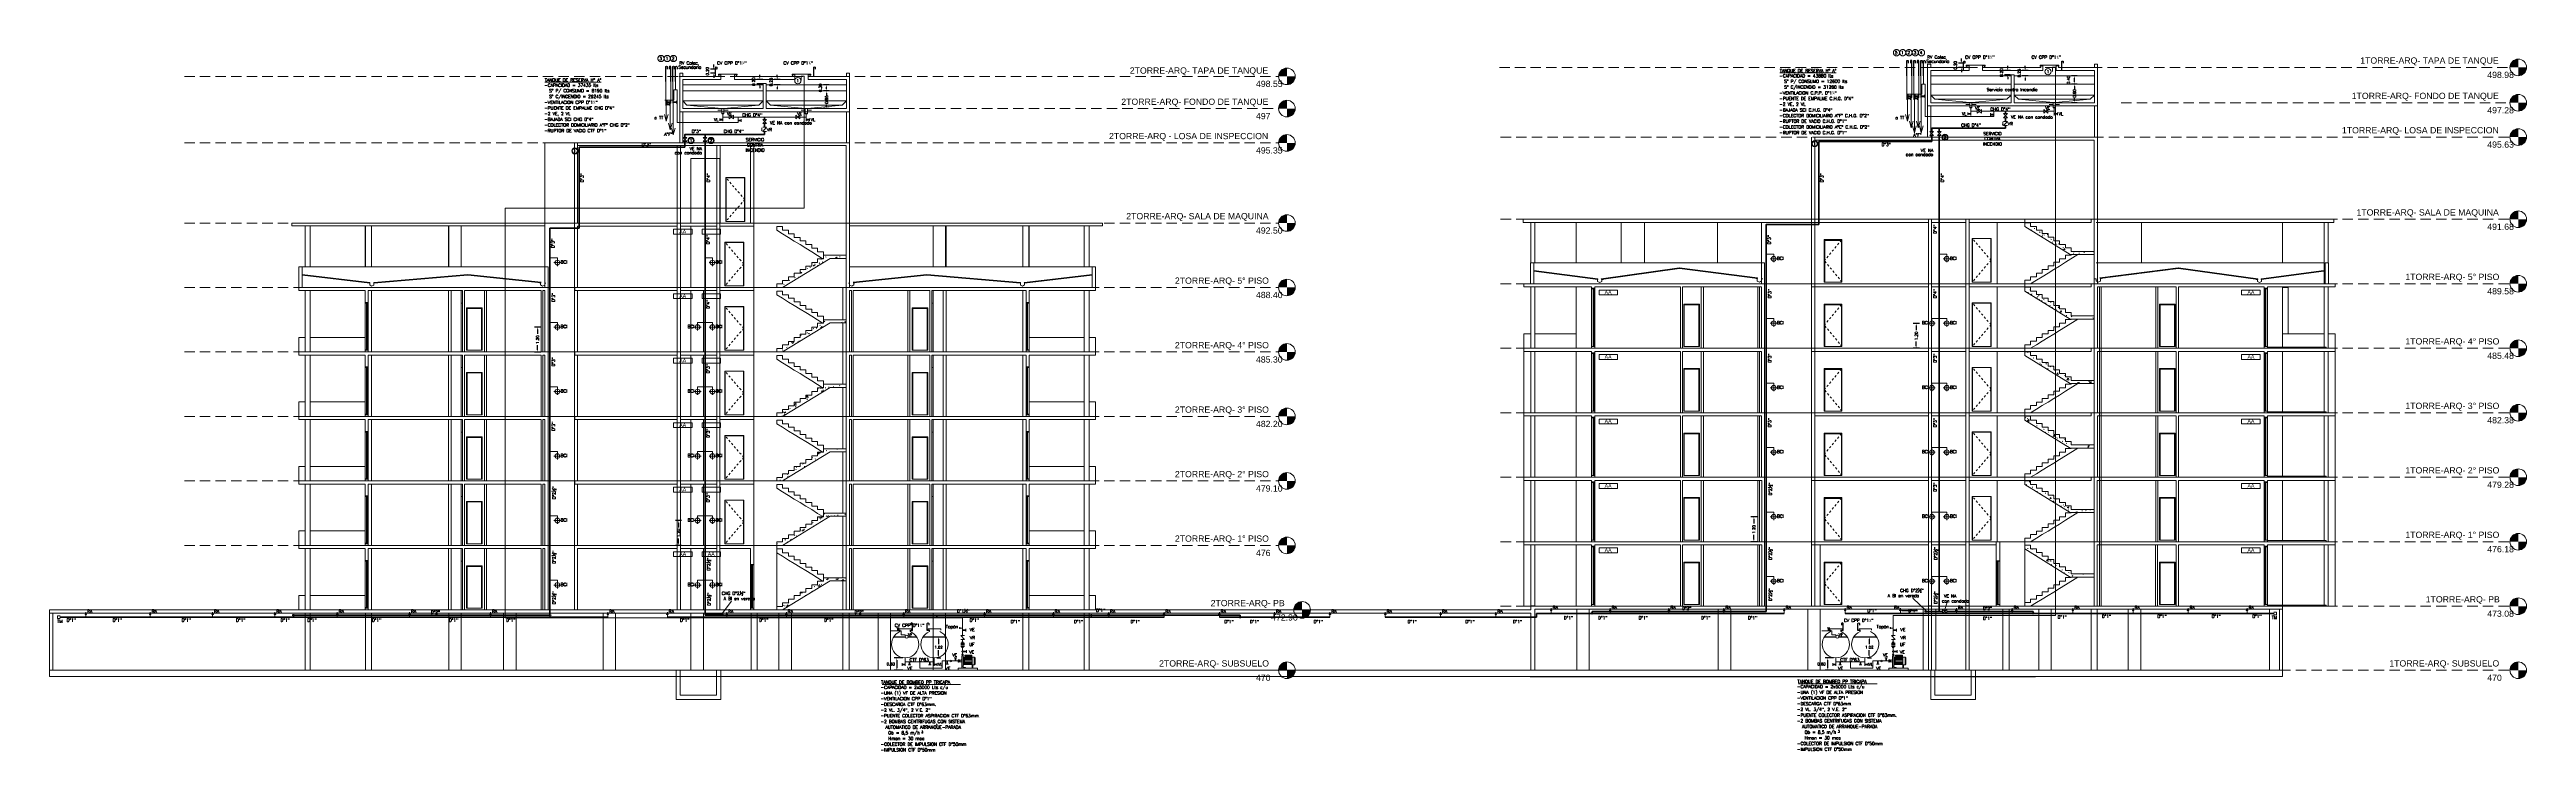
# Model space of a CAD drawing. Header units: millimetres. Extents: x 917 to 1168, y -421 to -23.
# Drawn here: x 984.3 to 1103.4, y -56.5 to -22.8 of the extents above; entities that cross this region are included whole.
import ezdxf
from ezdxf.enums import TextEntityAlignment as Align

# ---------------------------------------------------------------- set-up
doc = ezdxf.new("R2010")
doc.units = ezdxf.units.MM
doc.header["$LTSCALE"] = 0.1
for name, pattern in [('ACAD_ISO02W100', [15, 12, -3]), ('CENTER', [2.25, 1, -0.1, 0.05, -0.1, 1]), ('CONTINUA', [0]), ('Dash', [0.006, 0.003, -0.003]), ('HIDDEN', [0.375, 0.25, -0.125])]:
    doc.linetypes.add(name, pattern=pattern)
doc.layers.get('0').update_dxf_attribs({"lineweight": 5})
for name, color, linetype, lineweight in [('00 - Est - Corte', 7, 'Continuous', 20), ('00-Agua Fria', 5, 'ACAD_ISO02W100', 20), ('00-Texto AF', 7, 'Continuous', 18), ('00_Incendio_Bocas Incendio', 1, 'Continuous', 30), ('00_Incendio_Cañeria', 1, 'Continuous', 30), ('00_Incendio_Montantes', 1, 'Continuous', 30), ('00_Incendio_Numeracion Montantes', 1, 'Continuous', 30), ('00_Incendio_Textos', 7, 'Continuous', 13), ('Agua Fria Directa - Texto', 7, 'Continuous', 18), ('Cotas', 7, 'Continuous', 13), ('Incendio', 10, 'ACAD_ISO02W100', 35), ('Incendio - Texto', 11, 'Continuous', 18), ('Tanque Agua', 160, 'Continuous', 25), ('Tanque Agua - Texto', 7, 'Continuous', 18), ('Texto Diámetros', 7, 'Continuous', 25), ('Ventilaciones - Agua', 70, 'Continuous', 30)]:
    doc.layers.add(name, color=color, linetype=linetype, lineweight=lineweight)
doc.layers.add('00-Ventilacion', color=3, linetype='Continuous')
doc.layers.add('Textos', color=7, linetype='Continuous')
doc.styles.add('Arial', font='arial.ttf', dxfattribs={"height": 0.245883})
doc.styles.add('Cotas2', font='romans.shx')
doc.styles.add('Romans', font='romans.shx')
doc.styles.get("Standard").update_dxf_attribs({"font": 'arial.ttf'})
doc.dimstyles.new('Cotas--1-75', dxfattribs={"dimscale": 0.075, "dimtxt": 1.75, "dimasz": 1.5, "dimexe": 2, "dimexo": 5, "dimgap": 0.5, "dimtad": 0, "dimtih": 1, "dimtoh": 1, "dimzin": 0, "dimdsep": 46, "dimtxsty": 'Cotas2', "dimcen": 3, "dimdle": 2, "dimadec": 0, "dimazin": 0, "dimtfac": 1, "dimtofl": 0, "dimtmove": 2, "dimatfit": 3, "dimfxl": 2, "dimtolj": 1, "dimtzin": 0, "dimarcsym": 0})

# ---------------------------------------------------------------- blocks, each defined once
blk = doc.blocks.new('*D100')
at = {"layer": 'Cotas', "color": 0, "lineweight": -2, "transparency": 16777216}
for p, q in [((1081.81, -24.47), (1081.53, -24.47)), ((1081.68, -24.58), (1081.68, -24.69)), ((1081.81, -25.37), (1081.53, -25.37)), ((1081.68, -25.26), (1081.68, -25.15))]:
    blk.add_line(p, q, dxfattribs=at)
at = {"layer": 'Cotas', "color": 0, "lineweight": 5, "transparency": 16777216}
for points in [[(1081.66, -24.58), (1081.7, -24.58), (1081.68, -24.47)], [(1081.66, -25.26), (1081.7, -25.26), (1081.68, -25.37)]]:
    blk.add_solid(points, dxfattribs=at)
at = {"layer": 'Cotas', "color": 0, "transparency": 16777216, "insert": (1081.68, -24.92), "char_height": 0.135, "attachment_point": 5, "rotation": 90, "style": 'Cotas2'}
blk.add_mtext('\\A1;0.90', dxfattribs=at)
blk = doc.blocks.new('*D101')
at = {"layer": 'Cotas', "color": 0, "lineweight": -2, "transparency": 16777216}
for p, q in [((1081.81, -24.07), (1081.53, -24.07)), ((1081.81, -24.47), (1081.53, -24.47)), ((1081.68, -24.36), (1081.68, -24.18))]:
    blk.add_line(p, q, dxfattribs=at)
at = {"layer": 'Cotas', "color": 0, "lineweight": 5, "transparency": 16777216}
for points in [[(1081.66, -24.18), (1081.7, -24.18), (1081.68, -24.07)], [(1081.66, -24.36), (1081.7, -24.36), (1081.68, -24.47)]]:
    blk.add_solid(points, dxfattribs=at)
at = {"layer": 'Cotas', "color": 0, "transparency": 16777216, "insert": (1081.39, -24.27), "char_height": 0.135, "attachment_point": 5, "rotation": 90, "style": 'Cotas2'}
blk.add_mtext('\\A1;0.40', dxfattribs=at)
blk = doc.blocks.new('*D102')
at = {"layer": 'Cotas', "color": 0, "lineweight": -2, "transparency": 16777216}
for p, q in [((1079.45, -23.82), (1079.16, -23.82)), ((1079.31, -23.71), (1079.31, -23.59)), ((1079.45, -24.07), (1079.16, -24.07)), ((1079.31, -24.18), (1079.31, -24.29))]:
    blk.add_line(p, q, dxfattribs=at)
at = {"layer": 'Cotas', "color": 0, "lineweight": 5, "transparency": 16777216}
for points in [[(1079.29, -23.71), (1079.33, -23.71), (1079.31, -23.82)], [(1079.29, -24.18), (1079.33, -24.18), (1079.31, -24.07)]]:
    blk.add_solid(points, dxfattribs=at)
at = {"layer": 'Cotas', "color": 0, "transparency": 16777216, "insert": (1079.02, -23.94), "char_height": 0.135, "attachment_point": 5, "rotation": 90, "style": 'Cotas2'}
blk.add_mtext('\\A1;0.25', dxfattribs=at)
blk = doc.blocks.new('*D103')
at = {"layer": 'Cotas', "color": 0, "lineweight": -2, "transparency": 16777216}
for p, q in [((1078.61, -23.82), (1078.32, -23.82)), ((1078.47, -23.71), (1078.47, -23.59)), ((1078.61, -24.02), (1078.32, -24.02)), ((1078.47, -24.13), (1078.47, -24.24))]:
    blk.add_line(p, q, dxfattribs=at)
at = {"layer": 'Cotas', "color": 0, "lineweight": 5, "transparency": 16777216}
for points in [[(1078.45, -23.71), (1078.49, -23.71), (1078.47, -23.82)], [(1078.45, -24.13), (1078.49, -24.13), (1078.47, -24.02)]]:
    blk.add_solid(points, dxfattribs=at)
at = {"layer": 'Cotas', "color": 0, "transparency": 16777216, "insert": (1078.17, -23.92), "char_height": 0.135, "attachment_point": 5, "rotation": 90, "style": 'Cotas2'}
blk.add_mtext('\\A1;0.20', dxfattribs=at)
blk = doc.blocks.new('*D104')
at = {"layer": 'Cotas', "color": 0, "lineweight": -2, "transparency": 16777216}
for p, q in [((1076.4, -23.47), (1076.1, -23.47)), ((1076.32, -23.67), (1076.1, -23.67)), ((1076.25, -23.36), (1076.25, -23.24)), ((1076.25, -23.78), (1076.25, -23.89))]:
    blk.add_line(p, q, dxfattribs=at)
at = {"layer": 'Cotas', "color": 0, "lineweight": 5, "transparency": 16777216}
for points in [[(1076.23, -23.36), (1076.27, -23.36), (1076.25, -23.47)], [(1076.23, -23.78), (1076.27, -23.78), (1076.25, -23.67)]]:
    blk.add_solid(points, dxfattribs=at)
at = {"layer": 'Cotas', "color": 0, "transparency": 16777216, "insert": (1075.95, -23.57), "char_height": 0.135, "attachment_point": 5, "rotation": 90, "style": 'Cotas2'}
blk.add_mtext('\\A1;0.20', dxfattribs=at)
blk = doc.blocks.new('*D105')
at = {"layer": 'Cotas', "color": 0, "lineweight": -2, "transparency": 16777216}
for p, q in [((1021.77, -24.8), (1021.5, -24.8)), ((1021.65, -24.91), (1021.65, -25)), ((1021.77, -25.65), (1021.5, -25.65)), ((1021.65, -25.54), (1021.65, -25.45))]:
    blk.add_line(p, q, dxfattribs=at)
at = {"layer": 'Cotas', "color": 0, "lineweight": 5, "transparency": 16777216}
for points in [[(1021.63, -24.91), (1021.67, -24.91), (1021.65, -24.8)], [(1021.63, -25.54), (1021.67, -25.54), (1021.65, -25.65)]]:
    blk.add_solid(points, dxfattribs=at)
at = {"layer": 'Cotas', "color": 0, "transparency": 16777216, "insert": (1021.65, -25.22), "char_height": 0.135, "attachment_point": 5, "rotation": 90, "style": 'Cotas2'}
blk.add_mtext('\\A1;0.85', dxfattribs=at)
blk = doc.blocks.new('*D106')
at = {"layer": 'Cotas', "color": 0, "lineweight": -2, "transparency": 16777216}
for p, q in [((1021.77, -24.5), (1021.5, -24.5)), ((1021.77, -24.8), (1021.5, -24.8)), ((1021.65, -24.69), (1021.65, -24.61))]:
    blk.add_line(p, q, dxfattribs=at)
at = {"layer": 'Cotas', "color": 0, "lineweight": 5, "transparency": 16777216}
for points in [[(1021.63, -24.61), (1021.67, -24.61), (1021.65, -24.5)], [(1021.63, -24.69), (1021.67, -24.69), (1021.65, -24.8)]]:
    blk.add_solid(points, dxfattribs=at)
at = {"layer": 'Cotas', "color": 0, "transparency": 16777216, "insert": (1021.35, -24.65), "char_height": 0.135, "attachment_point": 5, "rotation": 90, "style": 'Cotas2'}
blk.add_mtext('\\A1;0.30', dxfattribs=at)
blk = doc.blocks.new('*D107')
at = {"layer": 'Cotas', "color": 0, "lineweight": -2, "transparency": 16777216}
for p, q in [((1019.42, -24.25), (1019.13, -24.25)), ((1019.42, -24.5), (1019.13, -24.5)), ((1019.28, -24.14), (1019.28, -24.02)), ((1019.28, -24.61), (1019.28, -24.72))]:
    blk.add_line(p, q, dxfattribs=at)
at = {"layer": 'Cotas', "color": 0, "lineweight": 5, "transparency": 16777216}
for points in [[(1019.26, -24.14), (1019.3, -24.14), (1019.28, -24.25)], [(1019.26, -24.61), (1019.3, -24.61), (1019.28, -24.5)]]:
    blk.add_solid(points, dxfattribs=at)
at = {"layer": 'Cotas', "color": 0, "transparency": 16777216, "insert": (1018.98, -24.37), "char_height": 0.135, "attachment_point": 5, "rotation": 90, "style": 'Cotas2'}
blk.add_mtext('\\A1;0.25', dxfattribs=at)
blk = doc.blocks.new('*D108')
at = {"layer": 'Cotas', "color": 0, "lineweight": -2, "transparency": 16777216}
for p, q in [((1018.58, -24.25), (1018.29, -24.25)), ((1018.58, -24.45), (1018.29, -24.45)), ((1018.44, -24.14), (1018.44, -24.02)), ((1018.44, -24.56), (1018.44, -24.67))]:
    blk.add_line(p, q, dxfattribs=at)
at = {"layer": 'Cotas', "color": 0, "lineweight": 5, "transparency": 16777216}
for points in [[(1018.42, -24.14), (1018.45, -24.14), (1018.44, -24.25)], [(1018.42, -24.56), (1018.45, -24.56), (1018.44, -24.45)]]:
    blk.add_solid(points, dxfattribs=at)
at = {"layer": 'Cotas', "color": 0, "transparency": 16777216, "insert": (1018.14, -24.35), "char_height": 0.135, "attachment_point": 5, "rotation": 90, "style": 'Cotas2'}
blk.add_mtext('\\A1;0.20', dxfattribs=at)
blk = doc.blocks.new('*D109')
at = {"layer": 'Cotas', "color": 0, "lineweight": -2, "transparency": 16777216}
for p, q in [((1016.36, -23.75), (1016.07, -23.75)), ((1016.22, -23.64), (1016.22, -23.52)), ((1016.29, -23.95), (1016.07, -23.95)), ((1016.22, -24.06), (1016.22, -24.17))]:
    blk.add_line(p, q, dxfattribs=at)
at = {"layer": 'Cotas', "color": 0, "lineweight": 5, "transparency": 16777216}
for points in [[(1016.2, -23.64), (1016.24, -23.64), (1016.22, -23.75)], [(1016.2, -24.06), (1016.24, -24.06), (1016.22, -23.95)]]:
    blk.add_solid(points, dxfattribs=at)
at = {"layer": 'Cotas', "color": 0, "transparency": 16777216, "insert": (1015.92, -23.85), "char_height": 0.135, "attachment_point": 5, "rotation": 90, "style": 'Cotas2'}
blk.add_mtext('\\A1;0.20', dxfattribs=at)
blk = doc.blocks.new('*D110')
at = {"layer": 'Cotas', "color": 0, "lineweight": -2, "transparency": 16777216}
for p, q in [((1071.81, -51.15), (1071.81, -51.4)), ((1071.73, -52.05), (1071.92, -52.05)), ((1071.81, -51.94), (1071.81, -51.68))]:
    blk.add_line(p, q, dxfattribs=at)
at = {"layer": 'Cotas', "color": 0, "lineweight": 5, "transparency": 16777216}
for points in [[(1071.79, -51.15), (1071.83, -51.15), (1071.81, -51.03)], [(1071.79, -51.94), (1071.83, -51.94), (1071.81, -52.05)]]:
    blk.add_solid(points, dxfattribs=at)
at = {"layer": 'Cotas', "color": 0, "transparency": 16777216, "insert": (1071.81, -51.54), "char_height": 0.131, "attachment_point": 5, "style": 'Cotas2'}
blk.add_mtext('\\A1;1.02', dxfattribs=at)
blk = doc.blocks.new('*D111')
at = {"layer": 'Cotas', "color": 0, "lineweight": -2, "transparency": 16777216}
for p, q in [((1070.09, -52.05), (1069.68, -52.05)), ((1069.8, -52.16), (1069.8, -52.54)), ((1070.09, -52.65), (1069.68, -52.65))]:
    blk.add_line(p, q, dxfattribs=at)
at = {"layer": 'Cotas', "color": 0, "lineweight": 5, "transparency": 16777216}
for points in [[(1069.78, -52.16), (1069.81, -52.16), (1069.8, -52.05)], [(1069.78, -52.54), (1069.81, -52.54), (1069.8, -52.65)]]:
    blk.add_solid(points, dxfattribs=at)
at = {"layer": 'Cotas', "color": 0, "transparency": 16777216, "insert": (1069.51, -52.35), "char_height": 0.131, "attachment_point": 5, "style": 'Cotas2'}
blk.add_mtext('\\A1;0.60', dxfattribs=at)
blk = doc.blocks.new('*D98')
at = {"layer": 'Cotas', "color": 0, "lineweight": -2, "transparency": 16777216}
for p, q in [((1027.04, -51.15), (1027.04, -51.4)), ((1026.96, -52.05), (1027.15, -52.05)), ((1027.04, -51.94), (1027.04, -51.68))]:
    blk.add_line(p, q, dxfattribs=at)
at = {"layer": 'Cotas', "color": 0, "lineweight": 5, "transparency": 16777216}
for points in [[(1027.02, -51.15), (1027.06, -51.15), (1027.04, -51.03)], [(1027.02, -51.94), (1027.06, -51.94), (1027.04, -52.05)]]:
    blk.add_solid(points, dxfattribs=at)
at = {"layer": 'Cotas', "color": 0, "transparency": 16777216, "insert": (1027.04, -51.54), "char_height": 0.131, "attachment_point": 5, "style": 'Cotas2'}
blk.add_mtext('\\A1;1.02', dxfattribs=at)
blk = doc.blocks.new('*D99')
at = {"layer": 'Cotas', "color": 0, "lineweight": -2, "transparency": 16777216}
for p, q in [((1025.32, -52.05), (1024.91, -52.05)), ((1025.03, -52.16), (1025.03, -52.54)), ((1025.32, -52.65), (1024.91, -52.65))]:
    blk.add_line(p, q, dxfattribs=at)
at = {"layer": 'Cotas', "color": 0, "lineweight": 5, "transparency": 16777216}
for points in [[(1025.01, -52.16), (1025.04, -52.16), (1025.03, -52.05)], [(1025.01, -52.54), (1025.04, -52.54), (1025.03, -52.65)]]:
    blk.add_solid(points, dxfattribs=at)
at = {"layer": 'Cotas', "color": 0, "transparency": 16777216, "insert": (1024.74, -52.35), "char_height": 0.131, "attachment_point": 5, "style": 'Cotas2'}
blk.add_mtext('\\A1;0.60', dxfattribs=at)
blk = doc.blocks.new('Level - M_Level Head - Circle-46083-Section 7')
h = blk.add_hatch(color=8)
edge = h.paths.add_edge_path(flags=0)
edge.add_line((86.73, 473.08), (86.33, 473.08))
edge.add_arc((86.73, 473.08), 0.4, 90, 180, ccw=False)
edge.add_line((86.73, 473.48), (86.73, 473.08))
h = blk.add_hatch(color=8)
edge = h.paths.add_edge_path(flags=0)
edge.add_line((86.73, 472.68), (86.73, 473.08))
edge.add_line((86.73, 473.08), (87.13, 473.08))
edge.add_arc((86.73, 473.08), 0.4, -90, 0, ccw=False)
at = {"color": 8}
blk.add_circle((86.73, 473.08), 0.4, dxfattribs=at)
blk = doc.blocks.new('Corte')
h = blk.add_hatch(color=8)
edge = h.paths.add_edge_path(flags=0)
edge.add_line((840.37, -96.65), (839.97, -96.65))
edge.add_arc((840.37, -96.65), 0.4, 90, 180, ccw=False)
edge.add_line((840.37, -96.25), (840.37, -96.65))
h = blk.add_hatch(color=8)
edge = h.paths.add_edge_path(flags=0)
edge.add_line((840.37, -97.05), (840.37, -96.65))
edge.add_line((840.37, -96.65), (840.77, -96.65))
edge.add_arc((840.37, -96.65), 0.4, -90, 0, ccw=False)
h = blk.add_hatch(color=8)
edge = h.paths.add_edge_path(flags=0)
edge.add_line((840.37, -98.35), (839.97, -98.35))
edge.add_arc((840.37, -98.35), 0.4, 90, 180, ccw=False)
edge.add_line((840.37, -97.95), (840.37, -98.35))
h = blk.add_hatch(color=8)
edge = h.paths.add_edge_path(flags=0)
edge.add_line((840.37, -98.75), (840.37, -98.35))
edge.add_line((840.37, -98.35), (840.77, -98.35))
edge.add_arc((840.37, -98.35), 0.4, -90, 0, ccw=False)
h = blk.add_hatch(color=8)
edge = h.paths.add_edge_path(flags=0)
edge.add_line((840.37, -100), (839.97, -100))
edge.add_arc((840.37, -100), 0.4, 90, 180, ccw=False)
edge.add_line((840.37, -99.6), (840.37, -100))
h = blk.add_hatch(color=8)
edge = h.paths.add_edge_path(flags=0)
edge.add_line((840.37, -100.4), (840.37, -100))
edge.add_line((840.37, -100), (840.77, -100))
edge.add_arc((840.37, -100), 0.4, -90, 0, ccw=False)
h = blk.add_hatch(color=8)
edge = h.paths.add_edge_path(flags=0)
edge.add_line((840.37, -103.95), (839.97, -103.95))
edge.add_arc((840.37, -103.95), 0.4, 90, 180, ccw=False)
edge.add_line((840.37, -103.55), (840.37, -103.95))
h = blk.add_hatch(color=8)
edge = h.paths.add_edge_path(flags=0)
edge.add_line((840.37, -104.35), (840.37, -103.95))
edge.add_line((840.37, -103.95), (840.77, -103.95))
edge.add_arc((840.37, -103.95), 0.4, -90, 0, ccw=False)
h = blk.add_hatch(color=8)
edge = h.paths.add_edge_path(flags=0)
edge.add_line((840.37, -107.05), (839.97, -107.05))
edge.add_arc((840.37, -107.05), 0.4, 90, 180, ccw=False)
edge.add_line((840.37, -106.65), (840.37, -107.05))
h = blk.add_hatch(color=8)
edge = h.paths.add_edge_path(flags=0)
edge.add_line((840.37, -107.45), (840.37, -107.05))
edge.add_line((840.37, -107.05), (840.77, -107.05))
edge.add_arc((840.37, -107.05), 0.4, -90, 0, ccw=False)
h = blk.add_hatch(color=8)
edge = h.paths.add_edge_path(flags=0)
edge.add_line((840.37, -110.15), (839.97, -110.15))
edge.add_arc((840.37, -110.15), 0.4, 90, 180, ccw=False)
edge.add_line((840.37, -109.75), (840.37, -110.15))
h = blk.add_hatch(color=8)
edge = h.paths.add_edge_path(flags=0)
edge.add_line((840.37, -110.55), (840.37, -110.15))
edge.add_line((840.37, -110.15), (840.77, -110.15))
edge.add_arc((840.37, -110.15), 0.4, -90, 0, ccw=False)
h = blk.add_hatch(color=8)
edge = h.paths.add_edge_path(flags=0)
edge.add_line((840.37, -113.25), (839.97, -113.25))
edge.add_arc((840.37, -113.25), 0.4, 90, 180, ccw=False)
edge.add_line((840.37, -112.85), (840.37, -113.25))
h = blk.add_hatch(color=8)
edge = h.paths.add_edge_path(flags=0)
edge.add_line((840.37, -113.65), (840.37, -113.25))
edge.add_line((840.37, -113.25), (840.77, -113.25))
edge.add_arc((840.37, -113.25), 0.4, -90, 0, ccw=False)
h = blk.add_hatch(color=8)
edge = h.paths.add_edge_path(flags=0)
edge.add_line((840.37, -116.35), (839.97, -116.35))
edge.add_arc((840.37, -116.35), 0.4, 90, 180, ccw=False)
edge.add_line((840.37, -115.95), (840.37, -116.35))
h = blk.add_hatch(color=8)
edge = h.paths.add_edge_path(flags=0)
edge.add_line((840.37, -116.75), (840.37, -116.35))
edge.add_line((840.37, -116.35), (840.77, -116.35))
edge.add_arc((840.37, -116.35), 0.4, -90, 0, ccw=False)
h = blk.add_hatch(color=8)
edge = h.paths.add_edge_path(flags=0)
edge.add_line((840.37, -119.45), (839.97, -119.45))
edge.add_arc((840.37, -119.45), 0.4, 90, 180, ccw=False)
edge.add_line((840.37, -119.05), (840.37, -119.45))
h = blk.add_hatch(color=8)
edge = h.paths.add_edge_path(flags=0)
edge.add_line((840.37, -119.85), (840.37, -119.45))
edge.add_line((840.37, -119.45), (840.77, -119.45))
edge.add_arc((840.37, -119.45), 0.4, -90, 0, ccw=False)
h = blk.add_hatch(color=8)
edge = h.paths.add_edge_path(flags=0)
edge.add_line((840.37, -122.55), (839.97, -122.55))
edge.add_arc((840.37, -122.55), 0.4, 90, 180, ccw=False)
edge.add_line((840.37, -122.15), (840.37, -122.55))
h = blk.add_hatch(color=8)
edge = h.paths.add_edge_path(flags=0)
edge.add_line((840.37, -122.95), (840.37, -122.55))
edge.add_line((840.37, -122.55), (840.77, -122.55))
edge.add_arc((840.37, -122.55), 0.4, -90, 0, ccw=False)
h = blk.add_hatch(color=8)
edge = h.paths.add_edge_path(flags=0)
edge.add_line((840.37, -125.63), (839.97, -125.63))
edge.add_arc((840.37, -125.63), 0.4, 90, 180, ccw=False)
edge.add_line((840.37, -125.23), (840.37, -125.63))
h = blk.add_hatch(color=8)
edge = h.paths.add_edge_path(flags=0)
edge.add_line((840.37, -126.03), (840.37, -125.63))
edge.add_line((840.37, -125.63), (840.77, -125.63))
edge.add_arc((840.37, -125.63), 0.4, -90, 0, ccw=False)
at = {"color": 8, "lineweight": 18}
for p, q in [((811.96, -96.5), (811.96, -100)), ((820.13, -107.05), (820.13, -96.5)), ((752.07, -97.08), (751.91, -97.08)), ((751.93, -96.93), (751.93, -100.28)), ((752.08, -98.63), (752.08, -97.23)), ((757.46, -97.23), (754.56, -97.23)), ((754.66, -97.08), (757.36, -97.08)), ((756.09, -97.43), (755.94, -97.43)), ((755.94, -98.63), (755.94, -97.43)), ((756.09, -97.43), (755.94, -97.43)), ((756.09, -98.63), (756.09, -97.43)), ((759.95, -97.23), (759.95, -98.63)), ((760.1, -104.13), (760.1, -96.93)), ((812.11, -98.35), (812.11, -96.8)), ((817.5, -96.8), (814.6, -96.8)), ((814.7, -96.65), (817.4, -96.65)), ((816.13, -97), (815.97, -97)), ((815.97, -98.35), (815.97, -97)), ((816.13, -98.35), (816.13, -97)), ((819.98, -96.8), (819.98, -98.35)), ((760.1, -98.78), (751.93, -98.78)), ((752.08, -98.63), (753.96, -98.63)), ((752.08, -100.28), (752.08, -98.78)), ((754.06, -98.63), (755.94, -98.63)), ((756.09, -98.63), (757.97, -98.63)), ((756.09, -98.78), (756.09, -98.78)), ((758.07, -98.63), (759.95, -98.63)), ((759.95, -98.78), (759.95, -100.28)), ((760.1, -98.63), (760.1, -98.78)), ((820.13, -98.5), (811.96, -98.5)), ((812.11, -98.35), (813.99, -98.35)), ((812.11, -100), (812.11, -98.5)), ((814.09, -98.35), (815.97, -98.35)), ((816.13, -98.35), (818, -98.35)), ((818.1, -98.35), (819.98, -98.35)), ((819.98, -98.5), (819.98, -100)), ((820.13, -98.35), (820.13, -98.5)), ((806.37, -100), (806.37, -119.45)), ((806.53, -113.25), (806.53, -100)), ((806.53, -100), (819.97, -100)), ((806.53, -100.15), (806.53, -100)), ((811.95, -100), (812.1, -100)), ((746.87, -100.28), (745.44, -100.28)), ((745.44, -100.28), (745.44, -107.23)), ((747.02, -100.28), (746.87, -100.28)), ((746.87, -100.28), (746.87, -107.23)), ((747.02, -104.13), (747.02, -100.28)), ((747.02, -100.28), (759.94, -100.28)), ((747.02, -100.41), (747.02, -100.28)), ((759.94, -100.41), (747.02, -100.41)), ((751.96, -100.28), (751.81, -100.28)), ((751.81, -100.41), (751.81, -104.13)), ((751.91, -100.28), (752.07, -100.28)), ((751.96, -104.13), (751.96, -100.41)), ((753.71, -101.03), (752.47, -101.03)), ((752.47, -101.03), (752.47, -104.13)), ((759.94, -100.28), (753.71, -100.28)), ((753.71, -101.03), (753.71, -100.41)), ((753.86, -101.03), (753.71, -101.03)), ((753.71, -101.03), (753.71, -104.13)), ((753.86, -104.13), (753.86, -101.03)), ((753.87, -100.41), (753.87, -104.13)), ((755.34, -104.13), (755.34, -100.41)), ((755.5, -100.41), (755.5, -104.13)), ((760.1, -100.28), (759.94, -100.28)), ((759.94, -100.41), (759.94, -104.13)), ((819.97, -100.15), (806.53, -100.15)), ((819.97, -100.15), (819.97, -122.55)), ((754.15, -104.05), (754.15, -101.95)), ((754.15, -101.95), (755.06, -101.95)), ((754.15, -104.05), (754.15, -101.95)), ((755.06, -101.95), (754.15, -101.95)), ((755.05, -101.96), (754.16, -101.96)), ((754.16, -101.96), (754.16, -104.05)), ((754.16, -101.96), (754.16, -104.05)), ((754.16, -101.96), (755.05, -101.96)), ((755.05, -101.96), (755.05, -104.05)), ((755.05, -101.96), (755.05, -104.05)), ((755.06, -101.95), (755.06, -104.05)), ((755.06, -104.05), (755.06, -101.95)), ((733.27, -104.26), (733.27, -104.13)), ((733.27, -104.13), (745.44, -104.13)), ((733.27, -104.26), (745.44, -104.26)), ((733.91, -104.13), (734.16, -104.13)), ((733.91, -106.23), (733.91, -104.26)), ((734.16, -106.23), (734.16, -104.26)), ((736.81, -104.13), (736.8, -104.13)), ((736.8, -104.26), (736.8, -106.23)), ((736.81, -104.13), (737.11, -104.13)), ((736.81, -106.23), (736.81, -104.26)), ((740.82, -104.13), (737.11, -104.13)), ((737.11, -106.23), (737.11, -104.26)), ((740.8, -106.23), (740.8, -104.26)), ((740.82, -104.13), (741.42, -104.13)), ((740.82, -106.23), (740.82, -104.26)), ((741.42, -104.13), (746.87, -104.13)), ((741.42, -104.26), (741.42, -106.23)), ((746.87, -104.13), (747.02, -104.13)), ((751.81, -104.13), (747.02, -104.13)), ((747.02, -107.23), (747.02, -104.28)), ((747.02, -104.28), (751.81, -104.28)), ((751.96, -104.13), (751.81, -104.13)), ((751.81, -104.13), (751.81, -107.23)), ((751.81, -104.28), (751.81, -104.13)), ((751.81, -104.13), (751.96, -104.13)), ((751.96, -107.23), (751.96, -104.13)), ((751.96, -104.13), (753.71, -104.13)), ((753.71, -104.28), (751.96, -104.28)), ((752.47, -107.23), (752.47, -104.28)), ((752.47, -104.28), (752.47, -107.23)), ((753.86, -104.13), (753.71, -104.13)), ((753.71, -104.13), (753.71, -107.23)), ((753.71, -104.13), (753.86, -104.13)), ((753.86, -107.23), (753.86, -104.13)), ((755.5, -104.13), (753.86, -104.13)), ((753.86, -104.13), (753.86, -104.28)), ((753.86, -104.28), (755.5, -104.28)), ((755.06, -104.05), (754.15, -104.05)), ((754.16, -104.05), (754.15, -104.05)), ((754.16, -104.05), (754.19, -104.05)), ((755.02, -104.05), (754.19, -104.05)), ((755.05, -104.05), (755.02, -104.05)), ((755.05, -104.05), (755.06, -104.05)), ((759.94, -104.13), (755.5, -104.13)), ((755.5, -104.28), (755.5, -104.13)), ((755.5, -104.28), (755.5, -107.23)), ((756.6, -104.3), (756.6, -104.48)), ((756.6, -104.3), (756.88, -104.3)), ((756.6, -104.48), (756.88, -104.65)), ((756.88, -104.48), (756.88, -104.3)), ((756.88, -104.48), (757.16, -104.48)), ((756.88, -104.65), (757.16, -104.83)), ((757.16, -104.65), (757.16, -104.48)), ((757.16, -104.65), (757.44, -104.65)), ((757.16, -104.83), (757.44, -105)), ((757.44, -104.82), (757.44, -104.65)), ((757.44, -104.82), (757.72, -104.82)), ((757.72, -104.99), (757.72, -104.82)), ((759.94, -104.13), (759.94, -107.23)), ((759.94, -104.13), (760.1, -104.13)), ((764.12, -104.13), (760.1, -104.13)), ((760.1, -107.23), (760.1, -104.13)), ((772.27, -104.13), (760.1, -104.13)), ((772.27, -104.26), (760.1, -104.26)), ((764.12, -104.13), (764.72, -104.13)), ((764.72, -104.13), (764.12, -104.13)), ((764.12, -106.23), (764.12, -104.26)), ((768.43, -104.13), (764.72, -104.13)), ((764.72, -104.13), (768.43, -104.13)), ((764.72, -106.23), (764.72, -104.26)), ((764.74, -104.26), (764.74, -106.23)), ((768.43, -104.13), (768.73, -104.13)), ((768.73, -104.13), (768.43, -104.13)), ((768.43, -106.23), (768.43, -104.26)), ((768.73, -104.13), (768.74, -104.13)), ((768.73, -104.13), (768.74, -104.13)), ((768.73, -106.23), (768.73, -104.26)), ((768.74, -104.26), (768.74, -106.23)), ((771.38, -104.13), (771.63, -104.13)), ((771.63, -104.13), (771.38, -104.13)), ((771.38, -106.23), (771.38, -104.26)), ((771.63, -106.23), (771.63, -104.26)), ((772.27, -104.26), (772.27, -104.13)), ((792.5, -103.95), (792.5, -104.1)), ((792.5, -103.95), (795.06, -103.95)), ((806.38, -104.1), (792.5, -104.1)), ((792.87, -103.95), (793.07, -103.95)), ((792.87, -103.95), (793.07, -103.95)), ((792.87, -104.1), (792.87, -106.05)), ((793.07, -106.05), (793.07, -104.1)), ((806.37, -103.95), (795.06, -103.95)), ((806.37, -103.95), (795.06, -103.95)), ((795.06, -106.05), (795.06, -104.1)), ((797.22, -106.05), (797.22, -104.1)), ((798.34, -106.05), (798.34, -104.1)), ((801.85, -104.1), (801.85, -106.05)), ((803.96, -106.05), (803.96, -104.1)), ((806.38, -103.95), (806.37, -103.95)), ((806.38, -103.95), (806.37, -103.95)), ((812, -103.95), (806.38, -103.95)), ((806.38, -103.95), (806.38, -104.1)), ((806.38, -103.95), (806.38, -104.1)), ((806.38, -104.1), (812, -104.1)), ((812, -103.95), (812, -107.05)), ((812.15, -103.95), (812, -103.95)), ((812, -104.1), (812, -103.95)), ((812.15, -107.05), (812.15, -103.95)), ((812.15, -103.95), (813.8, -103.95)), ((813.8, -104.1), (812.15, -104.1)), ((813.95, -103.95), (813.8, -103.95)), ((813.8, -103.95), (813.8, -107.05)), ((813.95, -107.05), (813.95, -103.95)), ((816.63, -103.95), (813.95, -103.95)), ((813.95, -103.95), (813.95, -104.1)), ((813.95, -104.1), (816.63, -104.1)), ((815.31, -104.1), (815.31, -107.05)), ((816.63, -104.1), (816.63, -103.95)), ((816.63, -103.95), (819.82, -103.95)), ((819.82, -104.1), (816.63, -104.1)), ((816.91, -104.12), (816.63, -104.12)), ((816.63, -104.12), (816.63, -104.3)), ((816.63, -104.3), (818.82, -105.65)), ((816.91, -104.3), (816.91, -104.12)), ((817.19, -104.3), (816.91, -104.3)), ((817.19, -104.47), (817.19, -104.3)), ((817.47, -104.47), (817.19, -104.47)), ((817.47, -104.64), (817.47, -104.47)), ((817.75, -104.64), (817.47, -104.64)), ((817.75, -104.81), (817.75, -104.64)), ((818.03, -104.81), (817.75, -104.81)), ((818.03, -104.99), (818.03, -104.81)), ((819.97, -103.95), (819.82, -103.95)), ((819.82, -103.95), (819.82, -104.1)), ((820.07, -103.95), (819.91, -103.95)), ((820.13, -103.95), (819.97, -103.95)), ((828.97, -103.95), (820.07, -103.95)), ((831.5, -104.1), (820.07, -104.1)), ((829.03, -103.95), (820.13, -103.95)), ((822.25, -106.05), (822.25, -104.1)), ((828.97, -103.95), (831.5, -103.95)), ((829.03, -103.95), (829.31, -103.95)), ((829.03, -104.1), (829.03, -106.05)), ((829.31, -104.1), (829.03, -104.1)), ((830.97, -103.95), (831.17, -103.95)), ((831.03, -103.95), (831.23, -103.95)), ((831.03, -107.05), (831.03, -104.1)), ((831.23, -104.1), (831.23, -106.05)), ((831.5, -103.95), (831.5, -104.1)), ((754.1, -107.15), (754.1, -105.05)), ((754.1, -105.05), (755.01, -105.05)), ((754.1, -107.15), (754.1, -105.05)), ((755.01, -105.05), (754.1, -105.05)), ((755, -105.06), (754.11, -105.06)), ((754.11, -105.06), (754.11, -107.15)), ((754.11, -105.06), (754.11, -107.15)), ((754.11, -105.06), (755, -105.06)), ((755, -105.06), (755, -107.15)), ((755, -105.06), (755, -107.15)), ((755.01, -105.05), (755.01, -107.15)), ((755.01, -107.15), (755.01, -105.05)), ((756.88, -107.23), (759.16, -105.83)), ((757.44, -105), (757.72, -105.17)), ((757.72, -104.99), (758, -104.99)), ((757.72, -105.17), (758, -105.34)), ((758, -105.17), (758, -104.99)), ((758, -105.17), (758.28, -105.17)), ((758, -105.34), (758.28, -105.51)), ((758.28, -105.34), (758.28, -105.17)), ((758.28, -105.34), (758.56, -105.34)), ((758.28, -105.51), (758.56, -105.69)), ((758.56, -106.03), (758.28, -106.03)), ((758.28, -106.03), (758.28, -106.2)), ((758.56, -105.51), (758.56, -105.34)), ((758.56, -105.51), (758.79, -105.51)), ((758.56, -105.69), (758.79, -105.83)), ((758.84, -105.85), (758.56, -105.85)), ((758.56, -105.85), (758.56, -106.03)), ((758.79, -105.51), (758.84, -105.51)), ((758.79, -105.83), (758.84, -105.83)), ((758.84, -105.68), (758.84, -105.51)), ((759.94, -105.68), (758.84, -105.68)), ((758.84, -105.68), (758.84, -105.85)), ((759.16, -105.83), (759.94, -105.83)), ((759.94, -105.83), (759.94, -105.68)), ((807.84, -104.93), (806.99, -104.93)), ((806.99, -104.93), (806.99, -106.97)), ((807.01, -106.97), (807.01, -104.97)), ((807.01, -104.97), (807.81, -104.97)), ((807.81, -104.97), (807.81, -106.97)), ((807.84, -106.97), (807.84, -104.93)), ((814.1, -106.97), (814.1, -104.87)), ((814.1, -104.87), (815.01, -104.87)), ((814.1, -106.97), (814.1, -104.87)), ((815.01, -104.87), (814.1, -104.87)), ((815, -104.88), (814.11, -104.88)), ((814.11, -104.88), (814.11, -106.97)), ((814.11, -104.88), (814.11, -106.97)), ((814.11, -104.88), (815, -104.88)), ((815, -104.88), (815, -106.97)), ((815, -104.88), (815, -106.97)), ((815.01, -104.87), (815.01, -106.97)), ((815.01, -106.97), (815.01, -104.87)), ((818.31, -104.99), (818.03, -104.99)), ((818.03, -106.19), (818.03, -106.02)), ((818.03, -106.02), (818.31, -106.02)), ((818.31, -105.16), (818.31, -104.99)), ((818.59, -105.16), (818.31, -105.16)), ((818.31, -106.02), (818.31, -105.85)), ((818.31, -105.85), (818.59, -105.85)), ((818.31, -106.2), (818.59, -106.02)), ((818.59, -105.33), (818.59, -105.16)), ((818.87, -105.33), (818.59, -105.33)), ((818.59, -106.02), (819.19, -105.65)), ((818.59, -105.85), (818.59, -105.67)), ((818.59, -105.67), (818.87, -105.67)), ((818.82, -105.65), (819.97, -105.65)), ((818.87, -105.5), (818.87, -105.33)), ((819.97, -105.5), (818.87, -105.5)), ((818.87, -105.65), (818.87, -105.67)), ((819.97, -105.65), (819.97, -105.5)), ((733.61, -106.23), (733.61, -107.23)), ((733.77, -106.23), (733.61, -106.23)), ((733.61, -107.23), (733.61, -107.38)), ((733.61, -107.23), (733.77, -107.23)), ((733.77, -107.23), (733.77, -106.23)), ((745.44, -106.23), (733.77, -106.23)), ((733.77, -106.6), (737.03, -106.99)), ((733.77, -106.63), (737.03, -107.02)), ((745.44, -107.23), (733.77, -107.23)), ((737.03, -106.99), (737.03, -107.02)), ((741.73, -106.6), (737.21, -106.99)), ((741.73, -106.63), (737.21, -107.02)), ((737.21, -106.99), (737.21, -107.02)), ((741.73, -106.6), (745.26, -106.98)), ((741.73, -106.63), (745.26, -107.01)), ((745.6, -106.23), (745.44, -106.23)), ((745.44, -106.23), (745.44, -107.23)), ((745.44, -107.23), (745.6, -107.23)), ((745.6, -107.23), (745.6, -106.23)), ((745.6, -122.73), (745.6, -107.23)), ((746.87, -107.23), (745.6, -107.23)), ((746.87, -119.63), (746.87, -107.23)), ((746.87, -107.23), (747.02, -107.23)), ((746.88, -107.23), (746.88, -107.38)), ((751.81, -107.23), (747.02, -107.23)), ((751.96, -107.23), (751.81, -107.23)), ((751.81, -107.23), (751.81, -110.33)), ((751.81, -107.38), (751.81, -107.23)), ((751.81, -107.23), (751.96, -107.23)), ((751.96, -110.33), (751.96, -107.23)), ((751.96, -107.23), (753.71, -107.23)), ((753.86, -107.23), (753.71, -107.23)), ((753.71, -107.23), (753.71, -110.33)), ((753.71, -107.23), (753.86, -107.23)), ((753.86, -110.33), (753.86, -107.23)), ((755.5, -107.23), (753.86, -107.23)), ((753.86, -107.23), (753.86, -107.38)), ((755.01, -107.15), (754.1, -107.15)), ((754.11, -107.15), (754.1, -107.15)), ((754.11, -107.15), (754.14, -107.15)), ((754.97, -107.15), (754.14, -107.15)), ((755, -107.15), (754.97, -107.15)), ((755, -107.15), (755.01, -107.15)), ((755.5, -107.38), (755.5, -107.23)), ((756.6, -107.23), (755.5, -107.23)), ((756.88, -107.06), (756.6, -107.06)), ((756.6, -107.06), (756.6, -107.23)), ((756.6, -107.23), (756.88, -107.23)), ((757.16, -106.89), (756.88, -106.89)), ((756.88, -106.89), (756.88, -107.06)), ((756.88, -107.23), (759.94, -107.23)), ((757.44, -106.72), (757.16, -106.72)), ((757.16, -106.72), (757.16, -106.89)), ((757.72, -106.54), (757.44, -106.54)), ((757.44, -106.54), (757.44, -106.72)), ((758, -106.37), (757.72, -106.37)), ((757.72, -106.37), (757.72, -106.54)), ((758.28, -106.2), (758, -106.2)), ((758, -106.2), (758, -106.37)), ((759.78, -108.78), (759.78, -107.23)), ((759.94, -107.23), (759.94, -122.73)), ((759.94, -107.23), (760.1, -107.23)), ((771.77, -106.23), (760.1, -106.23)), ((771.77, -107.23), (760.1, -107.23)), ((763.81, -106.6), (760.28, -106.98)), ((763.81, -106.63), (760.28, -107.01)), ((763.81, -106.6), (768.33, -106.99)), ((763.81, -106.63), (768.33, -107.02)), ((768.33, -106.99), (768.33, -107.02)), ((771.77, -106.6), (768.5, -106.99)), ((768.5, -106.99), (768.51, -107.02)), ((771.77, -106.63), (768.51, -107.02)), ((771.77, -106.23), (771.77, -107.23)), ((771.93, -106.23), (771.77, -106.23)), ((771.77, -107.23), (771.93, -107.23)), ((771.93, -107.23), (771.93, -106.23)), ((771.93, -107.38), (771.93, -107.23)), ((803.96, -107.05), (792.53, -107.05)), ((792.53, -107.05), (792.53, -107.2)), ((792.53, -107.2), (795.79, -107.2)), ((792.85, -106.05), (792.85, -107.05)), ((793.01, -106.05), (792.85, -106.05)), ((792.87, -107.2), (792.87, -110.15)), ((793.01, -107.05), (793.01, -106.05)), ((803.96, -106.05), (793.01, -106.05)), ((793.01, -106.45), (796.1, -106.84)), ((793.02, -106.42), (796.1, -106.81)), ((795.94, -106.05), (793.07, -106.05)), ((793.07, -110.15), (793.07, -107.2)), ((795.06, -110.15), (795.06, -107.2)), ((795.79, -107.2), (795.79, -107.27)), ((795.95, -107.27), (795.95, -107.2)), ((795.95, -107.2), (800.07, -107.2)), ((796.1, -106.81), (796.1, -106.84)), ((800.01, -106.29), (796.26, -106.81)), ((796.26, -106.81), (796.27, -106.84)), ((800.02, -106.32), (796.27, -106.84)), ((800.02, -106.29), (803.78, -106.76)), ((800.02, -106.32), (803.78, -106.79)), ((800.07, -107.2), (800.07, -110.15)), ((800.17, -110.15), (800.17, -107.2)), ((800.17, -107.2), (803.96, -107.2)), ((801.07, -110.15), (801.07, -107.2)), ((801.17, -107.2), (801.17, -110.15)), ((803.78, -106.76), (803.78, -106.79)), ((803.79, -107.2), (803.79, -110.15)), ((803.87, -110.15), (803.87, -107.2)), ((803.96, -106.05), (803.96, -107.05)), ((804.12, -106.05), (803.96, -106.05)), ((803.96, -106.05), (803.96, -107.05)), ((804.12, -106.05), (803.96, -106.05)), ((803.96, -107.05), (804.12, -107.05)), ((803.96, -107.05), (804.12, -107.05)), ((803.96, -107.2), (803.96, -110.15)), ((804.12, -122.55), (804.12, -106.05)), ((806.37, -107.05), (804.12, -107.05)), ((806.38, -107.05), (806.37, -107.05)), ((806.53, -107.05), (806.38, -107.05)), ((806.38, -107.05), (806.38, -107.2)), ((806.38, -107.2), (806.53, -107.2)), ((806.53, -107.05), (812, -107.05)), ((812, -107.2), (806.53, -107.2)), ((806.99, -106.97), (807.01, -106.97)), ((807.81, -106.97), (807.01, -106.97)), ((807.81, -106.97), (807.84, -106.97)), ((812, -107.05), (812, -110.15)), ((812.15, -107.05), (812, -107.05)), ((812, -107.05), (812.15, -107.05)), ((812.15, -110.15), (812.15, -107.05)), ((812.15, -107.05), (813.8, -107.05)), ((813.8, -107.2), (812.15, -107.2)), ((813.95, -107.05), (813.8, -107.05)), ((813.8, -107.05), (813.8, -110.15)), ((813.8, -107.05), (813.95, -107.05)), ((813.95, -107.2), (813.95, -107.05)), ((816.63, -107.05), (813.95, -107.05)), ((813.95, -110.15), (813.95, -107.2)), ((813.95, -107.2), (816.63, -107.2)), ((815.01, -106.97), (814.1, -106.97)), ((814.11, -106.97), (814.1, -106.97)), ((814.11, -106.97), (814.14, -106.97)), ((814.97, -106.97), (814.14, -106.97)), ((815, -106.97), (814.97, -106.97)), ((815, -106.97), (815.01, -106.97)), ((815.31, -107.2), (815.31, -110.15)), ((816.63, -106.88), (816.91, -106.88)), ((816.63, -107.05), (816.63, -106.88)), ((816.63, -107.2), (816.63, -107.05)), ((816.63, -107.05), (816.91, -107.05)), ((819.82, -107.2), (816.63, -107.2)), ((816.91, -107.22), (816.63, -107.22)), ((816.63, -107.22), (816.63, -107.4)), ((816.91, -106.88), (816.91, -106.71)), ((816.91, -106.71), (817.19, -106.71)), ((816.91, -107.05), (817.19, -106.88)), ((816.91, -107.05), (819.82, -107.05)), ((816.91, -107.05), (816.91, -107.05)), ((816.91, -107.4), (816.91, -107.22)), ((817.19, -106.71), (817.19, -106.54)), ((817.19, -106.54), (817.47, -106.54)), ((817.19, -106.88), (817.47, -106.71)), ((817.47, -106.54), (817.47, -106.36)), ((817.47, -106.36), (817.75, -106.36)), ((817.47, -106.71), (817.75, -106.54)), ((817.75, -106.36), (817.75, -106.19)), ((817.75, -106.19), (818.03, -106.19)), ((817.75, -106.54), (818.03, -106.37)), ((818.03, -106.37), (818.31, -106.2)), ((819.76, -107.05), (819.91, -107.05)), ((819.82, -107.05), (819.82, -107.2)), ((819.82, -107.05), (819.97, -107.05)), ((819.91, -107.05), (820.07, -107.05)), ((819.97, -107.05), (820.13, -107.05)), ((831.03, -106.05), (820.07, -106.05)), ((831.56, -107.05), (820.13, -107.05)), ((820.13, -110.15), (820.13, -107.2)), ((820.13, -107.2), (823.92, -107.2)), ((820.22, -107.2), (820.22, -113.25)), ((824.01, -106.29), (820.25, -106.76)), ((820.25, -106.76), (820.26, -106.79)), ((824.02, -106.32), (820.26, -106.79)), ((820.31, -113.25), (820.31, -107.2)), ((822.93, -110.15), (822.93, -107.2)), ((823.03, -107.2), (823.03, -110.15)), ((823.92, -107.2), (823.92, -110.15)), ((824.02, -106.29), (827.84, -106.81)), ((824.02, -106.32), (827.84, -106.84)), ((824.02, -110.15), (824.02, -107.2)), ((824.02, -107.2), (828.15, -107.2)), ((827.84, -106.81), (827.84, -106.84)), ((831.02, -106.42), (828.01, -106.81)), ((831.02, -106.45), (828.01, -106.84)), ((828.01, -106.81), (828.01, -106.84)), ((831.03, -106.05), (828.15, -106.05)), ((828.15, -107.2), (828.15, -107.27)), ((828.31, -107.27), (828.31, -107.2)), ((828.31, -107.2), (831.56, -107.2)), ((829.03, -107.2), (829.03, -110.1)), ((829.31, -107.23), (829.03, -107.23)), ((829.31, -109.45), (829.31, -107.23)), ((831.03, -110.1), (831.03, -107.2)), ((831.09, -106.05), (831.09, -107.05)), ((831.24, -106.05), (831.09, -106.05)), ((831.23, -107.2), (831.23, -110.15)), ((831.24, -107.05), (831.24, -106.05)), ((831.56, -107.2), (831.56, -107.05)), ((733.61, -107.38), (736.8, -107.38)), ((733.91, -110.33), (733.91, -107.38)), ((734.16, -110.33), (734.16, -107.38)), ((736.8, -107.38), (736.8, -107.95)), ((736.8, -107.95), (736.95, -107.95)), ((736.95, -107.95), (736.8, -107.95)), ((736.8, -107.95), (736.8, -107.98)), ((736.8, -107.98), (736.8, -110.22)), ((736.8, -107.98), (736.95, -107.98)), ((736.95, -107.98), (736.87, -107.98)), ((736.87, -107.98), (736.87, -108.01)), ((736.87, -108.01), (736.87, -110.19)), ((736.87, -108.01), (736.95, -108.01)), ((736.87, -108.01), (736.87, -110.19)), ((736.93, -108.01), (736.91, -108.01)), ((736.91, -108.01), (736.91, -110.19)), ((736.95, -107.95), (736.95, -107.38)), ((736.95, -107.38), (741.48, -107.38)), ((736.95, -107.98), (736.95, -107.95)), ((736.95, -108.01), (736.95, -107.98)), ((736.95, -108.01), (736.95, -110.19)), ((737.11, -110.33), (737.11, -107.38)), ((740.8, -110.33), (740.8, -107.38)), ((740.93, -107.38), (740.93, -110.33)), ((741.42, -107.38), (741.42, -110.33)), ((741.48, -107.98), (741.42, -107.98)), ((741.48, -107.38), (741.48, -110.33)), ((741.58, -110.33), (741.58, -107.38)), ((741.58, -107.38), (745.27, -107.38)), ((741.68, -110.25), (741.68, -108.21)), ((741.68, -108.21), (742.43, -108.21)), ((742.43, -108.21), (741.68, -108.21)), ((741.68, -108.21), (741.68, -110.25)), ((741.7, -110.25), (741.7, -108.24)), ((741.7, -108.24), (742.37, -108.24)), ((742.4, -108.24), (742.37, -108.24)), ((742.4, -108.24), (742.4, -110.25)), ((742.43, -108.21), (742.43, -110.25)), ((742.43, -110.25), (742.43, -108.21)), ((742.54, -110.33), (742.54, -107.38)), ((742.64, -107.38), (742.64, -110.33)), ((745.27, -107.38), (745.27, -110.33)), ((745.35, -110.33), (745.35, -107.38)), ((745.35, -107.38), (745.44, -107.38)), ((745.44, -107.38), (745.44, -110.33)), ((746.88, -107.38), (751.81, -107.38)), ((747.02, -107.38), (747.02, -110.33)), ((753.71, -107.38), (751.96, -107.38)), ((752.47, -110.33), (752.47, -107.38)), ((753.07, -107.38), (753.07, -110.33)), ((753.86, -107.38), (755.5, -107.38)), ((754.1, -110.25), (754.1, -108.15)), ((754.1, -108.15), (755.01, -108.15)), ((754.1, -110.25), (754.1, -108.15)), ((755.01, -108.15), (754.1, -108.15)), ((755, -108.16), (754.11, -108.16)), ((754.11, -108.16), (754.11, -110.25)), ((754.11, -108.16), (754.11, -110.25)), ((754.11, -108.16), (755, -108.16)), ((755, -108.16), (755, -110.25)), ((755, -108.16), (755, -110.25)), ((755.01, -108.15), (755.01, -110.25)), ((755.01, -110.25), (755.01, -108.15)), ((755.5, -107.38), (755.5, -110.33)), ((756.6, -107.4), (756.6, -107.58)), ((756.6, -107.4), (756.88, -107.4)), ((756.6, -107.58), (756.88, -107.75)), ((756.88, -107.58), (756.88, -107.4)), ((756.88, -107.58), (757.16, -107.58)), ((756.88, -107.75), (757.16, -107.93)), ((757.16, -107.75), (757.16, -107.58)), ((757.16, -107.75), (757.44, -107.75)), ((757.16, -107.93), (757.44, -108.1)), ((757.44, -107.92), (757.44, -107.75)), ((757.44, -107.92), (757.72, -107.92)), ((757.44, -108.1), (757.72, -108.27)), ((757.72, -108.09), (757.72, -107.92)), ((757.72, -108.09), (758, -108.09)), ((757.72, -108.27), (758, -108.44)), ((758, -108.27), (758, -108.09)), ((758, -108.27), (758.28, -108.27)), ((758.28, -108.44), (758.28, -108.27)), ((760.1, -110.33), (760.1, -107.38)), ((760.1, -107.38), (760.19, -107.38)), ((760.19, -107.38), (760.19, -110.33)), ((760.27, -110.33), (760.27, -107.38)), ((760.27, -107.38), (763.96, -107.38)), ((762.9, -110.33), (762.9, -107.38)), ((763, -107.38), (763, -110.33)), ((763.11, -110.25), (763.11, -108.21)), ((763.11, -108.21), (763.86, -108.21)), ((763.86, -108.21), (763.11, -108.21)), ((763.11, -108.21), (763.11, -110.25)), ((763.14, -110.25), (763.14, -108.24)), ((763.17, -108.24), (763.14, -108.24)), ((763.17, -108.24), (763.84, -108.24)), ((763.84, -108.24), (763.84, -110.25)), ((763.86, -108.21), (763.86, -110.25)), ((763.86, -110.25), (763.86, -108.21)), ((763.96, -107.38), (763.96, -110.33)), ((764.06, -110.33), (764.06, -107.38)), ((764.06, -107.38), (768.59, -107.38)), ((764.12, -107.98), (764.06, -107.98)), ((764.12, -110.33), (764.12, -107.38)), ((764.6, -110.33), (764.6, -107.38)), ((764.74, -107.38), (764.74, -110.33)), ((768.43, -110.33), (768.43, -107.38)), ((768.59, -107.38), (768.59, -107.95)), ((768.59, -107.95), (768.74, -107.95)), ((768.59, -107.95), (768.59, -107.98)), ((768.74, -107.95), (768.59, -107.95)), ((768.59, -107.98), (768.59, -108.01)), ((768.66, -107.98), (768.59, -107.98)), ((768.59, -107.98), (768.74, -107.98)), ((768.59, -108.01), (768.66, -108.01)), ((768.59, -110.19), (768.59, -108.01)), ((768.63, -108.01), (768.61, -108.01)), ((768.63, -110.19), (768.63, -108.01)), ((768.66, -108.01), (768.66, -107.98)), ((768.66, -110.19), (768.66, -108.01)), ((768.66, -110.19), (768.66, -108.01)), ((768.74, -107.95), (768.74, -107.38)), ((768.74, -107.38), (771.93, -107.38)), ((768.74, -107.98), (768.74, -107.95)), ((768.74, -110.22), (768.74, -107.98)), ((771.38, -110.33), (771.38, -107.38)), ((771.63, -110.33), (771.63, -107.38)), ((795.79, -107.27), (795.95, -107.27)), ((795.79, -107.27), (795.79, -107.3)), ((795.95, -107.27), (795.79, -107.27)), ((795.79, -110.07), (795.79, -107.3)), ((795.79, -107.3), (795.95, -107.3)), ((795.87, -107.3), (795.87, -107.33)), ((795.95, -107.3), (795.87, -107.3)), ((795.87, -107.33), (795.95, -107.33)), ((795.87, -110.04), (795.87, -107.33)), ((795.87, -110.04), (795.87, -107.33)), ((795.91, -107.33), (795.89, -107.33)), ((795.91, -110.04), (795.91, -107.33)), ((795.95, -107.3), (795.95, -107.27)), ((795.95, -107.33), (795.95, -107.3)), ((795.95, -110.04), (795.95, -107.33)), ((800.23, -110.07), (800.23, -108.03)), ((800.23, -108.03), (800.98, -108.03)), ((800.98, -108.03), (800.23, -108.03)), ((800.23, -108.03), (800.23, -110.07)), ((800.25, -110.07), (800.25, -108.06)), ((800.29, -108.06), (800.25, -108.06)), ((800.29, -108.06), (800.95, -108.06)), ((800.95, -108.06), (800.95, -110.07)), ((800.98, -108.03), (800.98, -110.07)), ((800.98, -110.07), (800.98, -108.03)), ((807.84, -108.03), (806.99, -108.03)), ((806.99, -108.03), (806.99, -110.07)), ((807.01, -110.07), (807.01, -108.07)), ((807.01, -108.07), (807.81, -108.07)), ((807.81, -108.07), (807.81, -110.07)), ((807.84, -110.07), (807.84, -108.03)), ((814.1, -110.07), (814.1, -107.97)), ((814.1, -107.97), (815.01, -107.97)), ((814.1, -110.07), (814.1, -107.97)), ((815.01, -107.97), (814.1, -107.97)), ((815, -107.98), (814.11, -107.98)), ((814.11, -107.98), (814.11, -110.07)), ((814.11, -107.98), (814.11, -110.07)), ((814.11, -107.98), (815, -107.98)), ((815, -107.98), (815, -110.07)), ((815, -107.98), (815, -110.07)), ((815.01, -107.97), (815.01, -110.07)), ((815.01, -110.07), (815.01, -107.97)), ((816.63, -107.4), (818.82, -108.75)), ((817.19, -107.4), (816.91, -107.4)), ((817.19, -107.57), (817.19, -107.4)), ((817.47, -107.57), (817.19, -107.57)), ((817.47, -107.74), (817.47, -107.57)), ((817.75, -107.74), (817.47, -107.74)), ((817.75, -107.91), (817.75, -107.74)), ((818.03, -107.91), (817.75, -107.91)), ((818.03, -108.09), (818.03, -107.91)), ((818.31, -108.09), (818.03, -108.09)), ((818.31, -108.26), (818.31, -108.09)), ((818.59, -108.26), (818.31, -108.26)), ((818.59, -108.43), (818.59, -108.26)), ((823.12, -110.07), (823.12, -108.03)), ((823.12, -108.03), (823.87, -108.03)), ((823.87, -108.03), (823.12, -108.03)), ((823.12, -108.03), (823.12, -110.07)), ((823.14, -110.07), (823.14, -108.06)), ((823.14, -108.06), (823.81, -108.06)), ((823.84, -108.06), (823.81, -108.06)), ((823.84, -108.06), (823.84, -110.07)), ((823.87, -108.03), (823.87, -110.07)), ((823.87, -110.07), (823.87, -108.03)), ((828.15, -107.27), (828.31, -107.27)), ((828.31, -107.27), (828.15, -107.27)), ((828.15, -107.27), (828.15, -107.3)), ((828.23, -107.3), (828.15, -107.3)), ((828.15, -107.3), (828.15, -107.33)), ((828.15, -107.3), (828.31, -107.3)), ((828.15, -107.33), (828.23, -107.33)), ((828.15, -107.33), (828.15, -110.04)), ((828.21, -107.33), (828.19, -107.33)), ((828.19, -107.33), (828.19, -110.04)), ((828.23, -107.33), (828.23, -107.3)), ((828.23, -107.33), (828.23, -110.04)), ((828.23, -107.33), (828.23, -110.04)), ((828.31, -107.3), (828.31, -107.27)), ((828.31, -107.3), (828.31, -110.07)), ((756.88, -110.33), (759.16, -108.93)), ((758, -109.47), (757.72, -109.47)), ((757.72, -109.47), (757.72, -109.64)), ((758, -108.44), (758.28, -108.61)), ((758.28, -109.3), (758, -109.3)), ((758, -109.3), (758, -109.47)), ((758.28, -108.44), (758.56, -108.44)), ((758.28, -108.61), (758.56, -108.79)), ((758.56, -109.13), (758.28, -109.13)), ((758.28, -109.13), (758.28, -109.3)), ((758.56, -108.61), (758.56, -108.44)), ((758.56, -108.61), (758.79, -108.61)), ((758.56, -108.79), (758.79, -108.93)), ((758.84, -108.95), (758.56, -108.95)), ((758.56, -108.95), (758.56, -109.13)), ((758.79, -108.61), (758.84, -108.61)), ((758.79, -108.93), (758.84, -108.93)), ((758.84, -108.78), (758.84, -108.61)), ((759.94, -108.78), (758.84, -108.78)), ((758.84, -108.78), (758.84, -108.95)), ((759.16, -108.93), (759.94, -108.93)), ((759.78, -111.88), (759.78, -108.93)), ((759.94, -108.93), (759.94, -108.78)), ((792.87, -109.45), (792.53, -109.45)), ((792.53, -109.45), (792.53, -110.15)), ((795.06, -109.45), (793.07, -109.45)), ((817.47, -109.64), (817.47, -109.46)), ((817.47, -109.46), (817.75, -109.46)), ((817.75, -109.46), (817.75, -109.29)), ((817.75, -109.29), (818.03, -109.29)), ((817.75, -109.64), (818.03, -109.47)), ((818.03, -109.29), (818.03, -109.12)), ((818.03, -109.12), (818.31, -109.12)), ((818.03, -109.47), (818.31, -109.3)), ((818.31, -109.12), (818.31, -108.95)), ((818.31, -108.95), (818.59, -108.95)), ((818.31, -109.3), (818.59, -109.12)), ((818.87, -108.43), (818.59, -108.43)), ((818.59, -109.12), (819.19, -108.75)), ((818.59, -108.95), (818.59, -108.77)), ((818.59, -108.77), (818.87, -108.77)), ((818.82, -108.75), (819.97, -108.75)), ((818.87, -108.6), (818.87, -108.43)), ((819.97, -108.6), (818.87, -108.6)), ((818.87, -108.75), (818.87, -108.77)), ((819.97, -108.75), (819.97, -108.6)), ((831.03, -109.45), (829.03, -109.45)), ((831.56, -109.45), (831.23, -109.45)), ((831.56, -110.15), (831.56, -109.45)), ((733.91, -109.63), (733.61, -109.63)), ((733.61, -109.63), (733.61, -110.33)), ((745.44, -110.33), (733.61, -110.33)), ((733.61, -110.33), (733.61, -110.48)), ((733.61, -110.48), (736.8, -110.48)), ((733.91, -113.43), (733.91, -110.48)), ((736.8, -109.63), (734.16, -109.63)), ((734.16, -113.43), (734.16, -110.48)), ((736.95, -110.22), (736.8, -110.22)), ((736.8, -110.22), (736.8, -110.25)), ((736.8, -110.25), (736.8, -110.33)), ((736.95, -110.25), (736.8, -110.25)), ((736.8, -110.25), (736.95, -110.25)), ((736.8, -110.48), (736.8, -111.05)), ((736.95, -110.19), (736.87, -110.19)), ((736.87, -110.19), (736.87, -110.22)), ((736.87, -110.22), (736.95, -110.22)), ((736.91, -110.19), (736.93, -110.19)), ((736.95, -110.22), (736.95, -110.19)), ((736.95, -110.25), (736.95, -110.22)), ((736.95, -110.33), (736.95, -110.25)), ((736.95, -111.05), (736.95, -110.48)), ((736.95, -110.48), (741.48, -110.48)), ((737.11, -113.43), (737.11, -110.48)), ((740.8, -113.43), (740.8, -110.48)), ((740.93, -110.48), (740.93, -113.43)), ((741.42, -110.48), (741.42, -113.43)), ((741.48, -110.48), (741.48, -113.43)), ((741.58, -113.43), (741.58, -110.48)), ((741.58, -110.48), (745.27, -110.48)), ((742.37, -110.25), (741.68, -110.25)), ((741.68, -110.25), (741.7, -110.25)), ((741.7, -110.25), (742.37, -110.25)), ((742.4, -110.25), (742.37, -110.25)), ((742.43, -110.25), (742.4, -110.25)), ((742.4, -110.25), (742.43, -110.25)), ((742.54, -113.43), (742.54, -110.48)), ((742.64, -110.48), (742.64, -113.43)), ((745.27, -110.48), (745.27, -113.43)), ((745.35, -113.43), (745.35, -110.48)), ((745.35, -110.48), (745.44, -110.48)), ((745.44, -110.33), (745.6, -110.33)), ((745.44, -110.48), (745.44, -113.43)), ((746.88, -110.33), (745.6, -110.33)), ((751.81, -110.33), (746.88, -110.33)), ((746.88, -110.33), (746.88, -110.48)), ((746.88, -110.48), (751.81, -110.48)), ((747.02, -110.48), (747.02, -113.43)), ((751.96, -110.33), (751.81, -110.33)), ((751.81, -110.33), (751.81, -113.43)), ((751.81, -110.48), (751.81, -110.33)), ((751.81, -110.33), (751.96, -110.33)), ((751.96, -113.43), (751.96, -110.33)), ((751.96, -110.33), (753.71, -110.33)), ((753.71, -110.48), (751.96, -110.48)), ((752.47, -113.43), (752.47, -110.48)), ((753.07, -110.48), (753.07, -113.43)), ((753.86, -110.33), (753.71, -110.33)), ((753.71, -110.33), (753.71, -113.43)), ((753.71, -110.33), (753.86, -110.33)), ((753.86, -113.43), (753.86, -110.33)), ((755.5, -110.33), (753.86, -110.33)), ((753.86, -110.33), (753.86, -110.48)), ((753.86, -110.48), (755.5, -110.48)), ((755.01, -110.25), (754.1, -110.25)), ((754.11, -110.25), (754.1, -110.25)), ((754.11, -110.25), (754.14, -110.25)), ((754.97, -110.25), (754.14, -110.25)), ((755, -110.25), (754.97, -110.25)), ((755, -110.25), (755.01, -110.25)), ((755.5, -110.48), (755.5, -110.33)), ((756.6, -110.33), (755.5, -110.33)), ((755.5, -110.48), (755.5, -113.43)), ((756.88, -110.16), (756.6, -110.16)), ((756.6, -110.16), (756.6, -110.33)), ((756.6, -110.33), (756.88, -110.33)), ((756.6, -110.5), (756.6, -110.68)), ((756.6, -110.5), (756.88, -110.5)), ((756.6, -110.68), (756.88, -110.85)), ((757.16, -109.99), (756.88, -109.99)), ((756.88, -109.99), (756.88, -110.16)), ((759.78, -110.33), (756.88, -110.33)), ((756.88, -110.68), (756.88, -110.5)), ((756.88, -110.68), (757.16, -110.68)), ((757.44, -109.82), (757.16, -109.82)), ((757.16, -109.82), (757.16, -109.99)), ((757.16, -110.85), (757.16, -110.68)), ((757.72, -109.64), (757.44, -109.64)), ((757.44, -109.64), (757.44, -109.82)), ((759.78, -110.33), (759.94, -110.33)), ((759.94, -110.33), (759.78, -110.33)), ((759.94, -110.33), (760.1, -110.33)), ((771.93, -110.33), (760.1, -110.33)), ((760.1, -113.43), (760.1, -110.48)), ((760.1, -110.48), (760.19, -110.48)), ((760.19, -110.48), (760.19, -113.43)), ((760.27, -113.43), (760.27, -110.48)), ((760.27, -110.48), (763.96, -110.48)), ((762.9, -113.43), (762.9, -110.48)), ((763, -110.48), (763, -113.43)), ((763.14, -110.25), (763.11, -110.25)), ((763.11, -110.25), (763.14, -110.25)), ((763.17, -110.25), (763.14, -110.25)), ((763.86, -110.25), (763.17, -110.25)), ((763.84, -110.25), (763.17, -110.25)), ((763.84, -110.25), (763.86, -110.25)), ((763.96, -110.48), (763.96, -113.43)), ((764.06, -113.43), (764.06, -110.48)), ((764.06, -110.48), (768.59, -110.48)), ((764.12, -113.43), (764.12, -110.48)), ((764.6, -113.43), (764.6, -110.48)), ((764.74, -110.48), (764.74, -113.43)), ((768.43, -113.43), (768.43, -110.48)), ((768.59, -110.19), (768.59, -110.22)), ((768.66, -110.19), (768.59, -110.19)), ((768.59, -110.22), (768.66, -110.22)), ((768.59, -110.22), (768.59, -110.25)), ((768.74, -110.22), (768.59, -110.22)), ((768.59, -110.25), (768.59, -110.33)), ((768.74, -110.25), (768.59, -110.25)), ((768.59, -110.25), (768.74, -110.25)), ((768.59, -110.48), (768.59, -111.05)), ((768.61, -110.19), (768.63, -110.19)), ((768.66, -110.22), (768.66, -110.19)), ((771.38, -109.63), (768.74, -109.63)), ((768.74, -110.25), (768.74, -110.22)), ((768.74, -110.33), (768.74, -110.25)), ((768.74, -111.05), (768.74, -110.48)), ((768.74, -110.48), (771.93, -110.48)), ((771.38, -113.43), (771.38, -110.48)), ((771.93, -109.63), (771.63, -109.63)), ((771.63, -113.43), (771.63, -110.48)), ((771.93, -110.33), (771.93, -109.63)), ((771.93, -110.48), (771.93, -110.33)), ((803.96, -110.15), (792.53, -110.15)), ((792.53, -110.15), (792.53, -110.3)), ((792.53, -110.3), (792.53, -113.25)), ((792.53, -110.3), (795.79, -110.3)), ((792.87, -110.3), (792.87, -113.25)), ((793.07, -113.25), (793.07, -110.3)), ((795.06, -113.25), (795.06, -110.3)), ((795.95, -110.07), (795.79, -110.07)), ((795.79, -110.07), (795.79, -110.15)), ((795.79, -110.3), (795.79, -110.37)), ((795.79, -110.37), (795.95, -110.37)), ((795.79, -110.37), (795.79, -110.4)), ((795.95, -110.37), (795.79, -110.37)), ((795.79, -113.17), (795.79, -110.4)), ((795.79, -110.4), (795.95, -110.4)), ((795.87, -110.04), (795.87, -110.07)), ((795.95, -110.04), (795.87, -110.04)), ((795.87, -110.07), (795.95, -110.07)), ((795.87, -110.4), (795.87, -110.43)), ((795.95, -110.4), (795.87, -110.4)), ((795.87, -110.43), (795.95, -110.43)), ((795.87, -113.14), (795.87, -110.43)), ((795.87, -113.14), (795.87, -110.43)), ((795.89, -110.04), (795.91, -110.04)), ((795.91, -110.43), (795.89, -110.43)), ((795.91, -113.14), (795.91, -110.43)), ((795.95, -110.07), (795.95, -110.04)), ((795.95, -110.15), (795.95, -110.07)), ((795.95, -110.37), (795.95, -110.3)), ((795.95, -110.3), (800.07, -110.3)), ((795.95, -110.4), (795.95, -110.37)), ((795.95, -110.43), (795.95, -110.4)), ((795.95, -113.14), (795.95, -110.43)), ((800.07, -110.3), (800.07, -113.25)), ((800.17, -113.25), (800.17, -110.3)), ((800.17, -110.3), (803.96, -110.3)), ((800.25, -110.07), (800.23, -110.07)), ((800.23, -110.07), (800.25, -110.07)), ((800.29, -110.07), (800.25, -110.07)), ((800.98, -110.07), (800.29, -110.07)), ((800.95, -110.07), (800.29, -110.07)), ((800.95, -110.07), (800.98, -110.07)), ((801.07, -113.25), (801.07, -110.3)), ((801.17, -110.3), (801.17, -113.25)), ((803.79, -110.3), (803.79, -113.25)), ((803.87, -113.25), (803.87, -110.3)), ((803.96, -110.15), (804.12, -110.15)), ((803.96, -110.3), (803.96, -113.25)), ((806.37, -110.15), (804.12, -110.15)), ((806.38, -110.15), (806.37, -110.15)), ((806.53, -110.15), (806.38, -110.15)), ((806.38, -110.15), (806.38, -110.3)), ((806.38, -110.3), (806.53, -110.3)), ((806.53, -110.15), (812, -110.15)), ((812, -110.3), (806.53, -110.3)), ((806.99, -110.07), (807.01, -110.07)), ((807.81, -110.07), (807.01, -110.07)), ((807.81, -110.07), (807.84, -110.07)), ((812, -110.15), (812, -113.25)), ((812.15, -110.15), (812, -110.15)), ((812, -110.15), (812.15, -110.15)), ((812.15, -113.25), (812.15, -110.15)), ((812.15, -110.15), (813.8, -110.15)), ((813.8, -110.3), (812.15, -110.3)), ((813.95, -110.15), (813.8, -110.15)), ((813.8, -110.15), (813.8, -113.25)), ((813.8, -110.15), (813.95, -110.15)), ((813.95, -110.3), (813.95, -110.15)), ((816.63, -110.15), (813.95, -110.15)), ((813.95, -113.25), (813.95, -110.3)), ((813.95, -110.3), (816.63, -110.3)), ((815.01, -110.07), (814.1, -110.07)), ((814.97, -110.07), (814.14, -110.07)), ((815, -110.07), (814.97, -110.07)), ((815, -110.07), (815.01, -110.07)), ((815.31, -110.3), (815.31, -113.25)), ((816.63, -109.98), (816.91, -109.98)), ((816.63, -110.15), (816.63, -109.98)), ((816.63, -110.3), (816.63, -110.15)), ((816.63, -110.15), (816.91, -110.15)), ((819.82, -110.3), (816.63, -110.3)), ((816.91, -110.32), (816.63, -110.32)), ((816.63, -110.32), (816.63, -110.5)), ((816.63, -110.5), (818.82, -111.85)), ((816.91, -109.98), (816.91, -109.81)), ((816.91, -109.81), (817.19, -109.81)), ((816.91, -110.15), (817.19, -109.98)), ((816.91, -110.15), (819.82, -110.15)), ((816.91, -110.15), (816.91, -110.15)), ((816.91, -110.5), (816.91, -110.32)), ((817.19, -110.5), (816.91, -110.5)), ((817.19, -109.81), (817.19, -109.64)), ((817.19, -109.64), (817.47, -109.64)), ((817.19, -109.98), (817.47, -109.81)), ((817.19, -110.67), (817.19, -110.5)), ((817.47, -110.67), (817.19, -110.67)), ((817.47, -109.81), (817.75, -109.64)), ((817.47, -110.84), (817.47, -110.67)), ((819.82, -110.15), (819.82, -110.3)), ((819.82, -110.15), (819.97, -110.15)), ((819.97, -110.15), (820.13, -110.15)), ((831.56, -110.15), (820.13, -110.15)), ((820.13, -113.25), (820.13, -110.3)), ((820.13, -110.3), (823.92, -110.3)), ((820.22, -110.3), (820.22, -116.35)), ((820.31, -116.35), (820.31, -110.3)), ((822.93, -113.25), (822.93, -110.3)), ((823.03, -110.3), (823.03, -113.25)), ((823.81, -110.07), (823.12, -110.07)), ((823.12, -110.07), (823.14, -110.07)), ((823.14, -110.07), (823.81, -110.07)), ((823.84, -110.07), (823.81, -110.07)), ((823.87, -110.07), (823.84, -110.07)), ((823.84, -110.07), (823.87, -110.07)), ((823.92, -110.3), (823.92, -113.25)), ((824.02, -113.25), (824.02, -110.3)), ((824.02, -110.3), (828.15, -110.3)), ((828.23, -110.04), (828.15, -110.04)), ((828.15, -110.04), (828.15, -110.07)), ((828.31, -110.07), (828.15, -110.07)), ((828.15, -110.07), (828.15, -110.15)), ((828.15, -110.07), (828.23, -110.07)), ((828.15, -110.3), (828.15, -110.37)), ((828.15, -110.37), (828.31, -110.37)), ((828.31, -110.37), (828.15, -110.37)), ((828.15, -110.37), (828.15, -110.4)), ((828.23, -110.4), (828.15, -110.4)), ((828.15, -110.4), (828.15, -110.43)), ((828.15, -110.4), (828.31, -110.4)), ((828.15, -110.43), (828.23, -110.43)), ((828.15, -110.43), (828.15, -113.14)), ((828.19, -110.04), (828.21, -110.04)), ((828.21, -110.43), (828.19, -110.43)), ((828.19, -110.43), (828.19, -113.14)), ((828.23, -110.07), (828.23, -110.04)), ((828.23, -110.43), (828.23, -110.4)), ((828.23, -110.43), (828.23, -113.14)), ((828.23, -110.43), (828.23, -113.14)), ((828.31, -110.1), (828.31, -110.07)), ((831.13, -110.1), (828.31, -110.1)), ((828.31, -110.1), (828.31, -110.15)), ((828.31, -110.37), (828.31, -110.3)), ((828.31, -110.3), (831.56, -110.3)), ((828.31, -110.4), (828.31, -110.37)), ((828.31, -110.4), (828.31, -113.17)), ((829.03, -110.3), (829.03, -113.2)), ((831.03, -113.2), (831.03, -110.3)), ((831.13, -110.15), (831.13, -110.1)), ((831.23, -110.3), (831.23, -113.25)), ((831.56, -110.3), (831.56, -110.15)), ((831.56, -113.25), (831.56, -110.3)), ((736.8, -111.05), (736.95, -111.05)), ((736.95, -111.05), (736.8, -111.05)), ((736.8, -111.05), (736.8, -111.08)), ((736.8, -111.08), (736.8, -113.32)), ((736.8, -111.08), (736.95, -111.08)), ((736.95, -111.08), (736.87, -111.08)), ((736.87, -111.08), (736.87, -111.11)), ((736.87, -111.11), (736.87, -113.29)), ((736.87, -111.11), (736.95, -111.11)), ((736.87, -111.11), (736.87, -113.29)), ((736.93, -111.11), (736.91, -111.11)), ((736.91, -111.11), (736.91, -113.29)), ((736.95, -111.08), (736.95, -111.05)), ((736.95, -111.11), (736.95, -111.08)), ((736.95, -111.11), (736.95, -113.29)), ((741.48, -111.08), (741.42, -111.08)), ((741.68, -113.35), (741.68, -111.31)), ((741.68, -111.31), (742.43, -111.31)), ((742.43, -111.31), (741.68, -111.31)), ((741.68, -111.31), (741.68, -113.35)), ((741.7, -113.35), (741.7, -111.34)), ((741.7, -111.34), (742.37, -111.34)), ((742.4, -111.34), (742.37, -111.34)), ((742.4, -111.34), (742.4, -113.35)), ((742.43, -111.31), (742.43, -113.35)), ((742.43, -113.35), (742.43, -111.31)), ((754.1, -113.35), (754.1, -111.25)), ((754.1, -111.25), (755.01, -111.25)), ((754.1, -113.35), (754.1, -111.25)), ((755.01, -111.25), (754.1, -111.25)), ((755, -111.26), (754.11, -111.26)), ((754.11, -111.26), (754.11, -113.35)), ((754.11, -111.26), (754.11, -113.35)), ((754.11, -111.26), (755, -111.26)), ((755, -111.26), (755, -113.35)), ((755, -111.26), (755, -113.35)), ((755.01, -111.25), (755.01, -113.35)), ((755.01, -113.35), (755.01, -111.25)), ((756.88, -110.85), (757.16, -111.03)), ((757.16, -110.85), (757.44, -110.85)), ((757.16, -111.03), (757.44, -111.2)), ((757.44, -111.02), (757.44, -110.85)), ((757.44, -111.02), (757.72, -111.02)), ((757.44, -111.2), (757.72, -111.37)), ((757.72, -111.19), (757.72, -111.02)), ((757.72, -111.19), (758, -111.19)), ((757.72, -111.37), (758, -111.54)), ((758, -111.37), (758, -111.19)), ((758, -111.37), (758.28, -111.37)), ((758, -111.54), (758.28, -111.71)), ((758.28, -111.54), (758.28, -111.37)), ((758.28, -111.54), (758.56, -111.54)), ((758.28, -111.71), (758.56, -111.89)), ((758.56, -111.71), (758.56, -111.54)), ((758.56, -111.71), (758.79, -111.71)), ((758.56, -111.89), (758.79, -112.03)), ((758.79, -111.71), (758.84, -111.71)), ((758.84, -111.88), (758.84, -111.71)), ((759.94, -111.88), (758.84, -111.88)), ((758.84, -111.88), (758.84, -112.05)), ((759.94, -112.03), (759.94, -111.88)), ((763.11, -113.35), (763.11, -111.31)), ((763.11, -111.31), (763.86, -111.31)), ((763.86, -111.31), (763.11, -111.31)), ((763.11, -111.31), (763.11, -113.35)), ((763.14, -113.35), (763.14, -111.34)), ((763.17, -111.34), (763.14, -111.34)), ((763.17, -111.34), (763.84, -111.34)), ((763.84, -111.34), (763.84, -113.35)), ((763.86, -111.31), (763.86, -113.35)), ((763.86, -113.35), (763.86, -111.31)), ((764.12, -111.08), (764.06, -111.08)), ((768.59, -111.05), (768.74, -111.05)), ((768.59, -111.05), (768.59, -111.08)), ((768.74, -111.05), (768.59, -111.05)), ((768.59, -111.08), (768.59, -111.11)), ((768.66, -111.08), (768.59, -111.08)), ((768.59, -111.08), (768.74, -111.08)), ((768.59, -111.11), (768.66, -111.11)), ((768.59, -113.29), (768.59, -111.11)), ((768.63, -111.11), (768.61, -111.11)), ((768.63, -113.29), (768.63, -111.11)), ((768.66, -111.11), (768.66, -111.08)), ((768.66, -113.29), (768.66, -111.11)), ((768.66, -113.29), (768.66, -111.11)), ((768.74, -111.08), (768.74, -111.05)), ((768.74, -113.32), (768.74, -111.08)), ((800.23, -113.17), (800.23, -111.13)), ((800.23, -111.13), (800.98, -111.13)), ((800.98, -111.13), (800.23, -111.13)), ((800.23, -111.13), (800.23, -113.17)), ((800.25, -113.17), (800.25, -111.16)), ((800.29, -111.16), (800.25, -111.16)), ((800.29, -111.16), (800.95, -111.16)), ((800.95, -111.16), (800.95, -113.17)), ((800.98, -111.13), (800.98, -113.17)), ((800.98, -113.17), (800.98, -111.13)), ((807.84, -111.13), (806.99, -111.13)), ((806.99, -111.13), (806.99, -113.17)), ((807.01, -113.17), (807.01, -111.17)), ((807.01, -111.17), (807.81, -111.17)), ((807.81, -111.17), (807.81, -113.17)), ((807.84, -113.17), (807.84, -111.13)), ((814.1, -113.17), (814.1, -111.07)), ((814.1, -111.07), (815.01, -111.07)), ((814.1, -113.17), (814.1, -111.07)), ((815.01, -111.07), (814.1, -111.07)), ((815, -111.08), (814.11, -111.08)), ((814.11, -111.08), (814.11, -113.17)), ((814.11, -111.08), (814.11, -113.17)), ((814.11, -111.08), (815, -111.08)), ((815, -111.08), (815, -113.17)), ((815, -111.08), (815, -113.17)), ((815.01, -111.07), (815.01, -113.17)), ((815.01, -113.17), (815.01, -111.07)), ((817.75, -110.84), (817.47, -110.84)), ((817.75, -111.01), (817.75, -110.84)), ((818.03, -111.01), (817.75, -111.01)), ((818.03, -111.19), (818.03, -111.01)), ((818.31, -111.19), (818.03, -111.19)), ((818.31, -111.36), (818.31, -111.19)), ((818.59, -111.36), (818.31, -111.36)), ((818.59, -111.53), (818.59, -111.36)), ((818.87, -111.53), (818.59, -111.53)), ((818.59, -112.22), (819.19, -111.85)), ((818.59, -112.05), (818.59, -111.87)), ((818.59, -111.87), (818.87, -111.87)), ((818.82, -111.85), (819.97, -111.85)), ((818.87, -111.7), (818.87, -111.53)), ((819.97, -111.7), (818.87, -111.7)), ((818.87, -111.85), (818.87, -111.87)), ((819.97, -111.85), (819.97, -111.7)), ((823.12, -113.17), (823.12, -111.13)), ((823.12, -111.13), (823.87, -111.13)), ((823.87, -111.13), (823.12, -111.13)), ((823.12, -111.13), (823.12, -113.17)), ((823.14, -113.17), (823.14, -111.16)), ((823.14, -111.16), (823.81, -111.16)), ((823.84, -111.16), (823.81, -111.16)), ((823.84, -111.16), (823.84, -113.17)), ((823.87, -111.13), (823.87, -113.17)), ((823.87, -113.17), (823.87, -111.13)), ((733.91, -112.73), (733.61, -112.73)), ((733.61, -112.73), (733.61, -113.43)), ((736.8, -112.73), (734.16, -112.73)), ((756.88, -113.43), (759.16, -112.03)), ((757.16, -113.09), (756.88, -113.09)), ((756.88, -113.09), (756.88, -113.26)), ((757.44, -112.92), (757.16, -112.92)), ((757.16, -112.92), (757.16, -113.09)), ((757.72, -112.74), (757.44, -112.74)), ((757.44, -112.74), (757.44, -112.92)), ((758, -112.57), (757.72, -112.57)), ((757.72, -112.57), (757.72, -112.74)), ((758.28, -112.4), (758, -112.4)), ((758, -112.4), (758, -112.57)), ((758.56, -112.23), (758.28, -112.23)), ((758.28, -112.23), (758.28, -112.4)), ((758.84, -112.05), (758.56, -112.05)), ((758.56, -112.05), (758.56, -112.23)), ((758.79, -112.03), (758.84, -112.03)), ((759.16, -112.03), (759.94, -112.03)), ((759.78, -114.98), (759.78, -112.03)), ((771.38, -112.73), (768.74, -112.73)), ((771.93, -112.73), (771.63, -112.73)), ((771.93, -113.43), (771.93, -112.73)), ((795.95, -113.17), (795.79, -113.17)), ((795.79, -113.17), (795.79, -113.25)), ((795.87, -113.14), (795.87, -113.17)), ((795.95, -113.14), (795.87, -113.14)), ((795.87, -113.17), (795.95, -113.17)), ((795.89, -113.14), (795.91, -113.14)), ((795.95, -113.17), (795.95, -113.14)), ((795.95, -113.25), (795.95, -113.17)), ((800.25, -113.17), (800.23, -113.17)), ((800.23, -113.17), (800.25, -113.17)), ((800.29, -113.17), (800.25, -113.17)), ((800.98, -113.17), (800.29, -113.17)), ((800.95, -113.17), (800.29, -113.17)), ((800.95, -113.17), (800.98, -113.17)), ((806.99, -113.17), (807.01, -113.17)), ((807.81, -113.17), (807.01, -113.17)), ((807.81, -113.17), (807.84, -113.17)), ((815.01, -113.17), (814.1, -113.17)), ((814.11, -113.17), (814.1, -113.17)), ((814.11, -113.17), (814.14, -113.17)), ((814.97, -113.17), (814.14, -113.17)), ((816.63, -113.08), (816.91, -113.08)), ((816.63, -113.25), (816.63, -113.08)), ((816.91, -113.08), (816.91, -112.91)), ((816.91, -112.91), (817.19, -112.91)), ((816.91, -113.25), (817.19, -113.08)), ((817.19, -112.91), (817.19, -112.74)), ((817.19, -112.74), (817.47, -112.74)), ((817.19, -113.08), (817.47, -112.91)), ((817.47, -112.74), (817.47, -112.56)), ((817.47, -112.56), (817.75, -112.56)), ((817.47, -112.91), (817.75, -112.74)), ((817.75, -112.56), (817.75, -112.39)), ((817.75, -112.39), (818.03, -112.39)), ((817.75, -112.74), (818.03, -112.57)), ((818.03, -112.39), (818.03, -112.22)), ((818.03, -112.22), (818.31, -112.22)), ((818.03, -112.57), (818.31, -112.4)), ((818.31, -112.22), (818.31, -112.05)), ((818.31, -112.05), (818.59, -112.05)), ((818.31, -112.4), (818.59, -112.22)), ((823.81, -113.17), (823.12, -113.17)), ((823.12, -113.17), (823.14, -113.17)), ((823.14, -113.17), (823.81, -113.17)), ((823.84, -113.17), (823.81, -113.17)), ((823.87, -113.17), (823.84, -113.17)), ((823.84, -113.17), (823.87, -113.17)), ((828.23, -113.14), (828.15, -113.14)), ((828.15, -113.14), (828.15, -113.17)), ((828.31, -113.17), (828.15, -113.17)), ((828.15, -113.17), (828.15, -113.25)), ((828.15, -113.17), (828.23, -113.17)), ((828.19, -113.14), (828.21, -113.14)), ((828.23, -113.17), (828.23, -113.14)), ((828.31, -113.2), (828.31, -113.17)), ((745.44, -113.43), (733.61, -113.43)), ((733.61, -113.43), (733.61, -113.58)), ((733.61, -113.58), (736.8, -113.58)), ((733.91, -116.53), (733.91, -113.58)), ((734.16, -116.53), (734.16, -113.58)), ((736.95, -113.32), (736.8, -113.32)), ((736.8, -113.32), (736.8, -113.35)), ((736.8, -113.35), (736.8, -113.43)), ((736.95, -113.35), (736.8, -113.35)), ((736.8, -113.35), (736.95, -113.35)), ((736.8, -113.58), (736.8, -114.15)), ((736.8, -114.15), (736.95, -114.15)), ((736.95, -114.15), (736.8, -114.15)), ((736.8, -114.15), (736.8, -114.18)), ((736.8, -114.18), (736.8, -116.42)), ((736.8, -114.18), (736.95, -114.18)), ((736.95, -113.29), (736.87, -113.29)), ((736.87, -113.29), (736.87, -113.32)), ((736.87, -113.32), (736.95, -113.32)), ((736.95, -114.18), (736.87, -114.18)), ((736.87, -114.18), (736.87, -114.21)), ((736.87, -114.21), (736.87, -116.39)), ((736.87, -114.21), (736.95, -114.21)), ((736.87, -114.21), (736.87, -116.39)), ((736.91, -113.29), (736.93, -113.29)), ((736.93, -114.21), (736.91, -114.21)), ((736.91, -114.21), (736.91, -116.39)), ((736.95, -113.32), (736.95, -113.29)), ((736.95, -113.35), (736.95, -113.32)), ((736.95, -113.43), (736.95, -113.35)), ((736.95, -114.15), (736.95, -113.58)), ((736.95, -113.58), (741.48, -113.58)), ((736.95, -114.18), (736.95, -114.15)), ((736.95, -114.21), (736.95, -114.18)), ((736.95, -114.21), (736.95, -116.39)), ((737.11, -116.53), (737.11, -113.58)), ((740.8, -116.53), (740.8, -113.58)), ((740.93, -113.58), (740.93, -116.53)), ((741.42, -113.58), (741.42, -116.53)), ((741.48, -114.18), (741.42, -114.18)), ((741.48, -113.58), (741.48, -116.53)), ((741.58, -116.53), (741.58, -113.58)), ((741.58, -113.58), (745.27, -113.58)), ((742.37, -113.35), (741.68, -113.35)), ((741.68, -113.35), (741.7, -113.35)), ((741.7, -113.35), (742.37, -113.35)), ((742.4, -113.35), (742.37, -113.35)), ((742.43, -113.35), (742.4, -113.35)), ((742.4, -113.35), (742.43, -113.35)), ((742.54, -116.53), (742.54, -113.58)), ((742.64, -113.58), (742.64, -116.53)), ((745.27, -113.58), (745.27, -116.53)), ((745.35, -116.53), (745.35, -113.58)), ((745.35, -113.58), (745.44, -113.58)), ((745.44, -113.43), (745.6, -113.43)), ((745.44, -113.58), (745.44, -116.53)), ((746.88, -113.43), (745.6, -113.43)), ((751.81, -113.43), (746.88, -113.43)), ((746.88, -113.43), (746.88, -113.58)), ((746.88, -113.58), (751.81, -113.58)), ((747.02, -113.58), (747.02, -116.53)), ((751.96, -113.43), (751.81, -113.43)), ((751.81, -113.43), (751.81, -116.53)), ((751.81, -113.58), (751.81, -113.43)), ((751.81, -113.43), (751.96, -113.43)), ((751.96, -116.53), (751.96, -113.43)), ((751.96, -113.43), (753.71, -113.43)), ((753.71, -113.58), (751.96, -113.58)), ((752.47, -116.53), (752.47, -113.58)), ((753.07, -113.58), (753.07, -116.53)), ((753.86, -113.43), (753.71, -113.43)), ((753.71, -113.43), (753.71, -116.53)), ((753.71, -113.43), (753.86, -113.43)), ((753.86, -116.53), (753.86, -113.43)), ((755.5, -113.43), (753.86, -113.43)), ((753.86, -113.43), (753.86, -113.58)), ((753.86, -113.58), (755.5, -113.58)), ((755.01, -113.35), (754.1, -113.35)), ((754.11, -113.35), (754.1, -113.35)), ((754.1, -116.45), (754.1, -114.35)), ((754.1, -114.35), (755.01, -114.35)), ((754.1, -116.45), (754.1, -114.35)), ((755.01, -114.35), (754.1, -114.35)), ((754.11, -113.35), (754.14, -113.35)), ((755, -114.36), (754.11, -114.36)), ((754.11, -114.36), (754.11, -116.45)), ((754.11, -114.36), (754.11, -116.45)), ((754.11, -114.36), (755, -114.36)), ((754.97, -113.35), (754.14, -113.35)), ((755, -113.35), (754.97, -113.35)), ((755, -113.35), (755.01, -113.35)), ((755, -114.36), (755, -116.45)), ((755, -114.36), (755, -116.45)), ((755.01, -114.35), (755.01, -116.45)), ((755.01, -116.45), (755.01, -114.35)), ((755.5, -113.58), (755.5, -113.43)), ((755.5, -113.43), (756.6, -113.43)), ((755.5, -113.58), (755.5, -116.53)), ((756.88, -113.26), (756.6, -113.26)), ((756.6, -113.26), (756.6, -113.43)), ((756.6, -113.43), (756.88, -113.43)), ((756.6, -113.6), (756.6, -113.78)), ((756.6, -113.6), (756.88, -113.6)), ((756.6, -113.78), (756.88, -113.95)), ((756.88, -113.43), (759.78, -113.43)), ((756.88, -113.78), (756.88, -113.6)), ((756.88, -113.78), (757.16, -113.78)), ((756.88, -113.95), (757.16, -114.13)), ((757.16, -113.95), (757.16, -113.78)), ((757.16, -113.95), (757.44, -113.95)), ((757.16, -114.13), (757.44, -114.3)), ((757.44, -114.12), (757.44, -113.95)), ((757.44, -114.12), (757.72, -114.12)), ((757.44, -114.3), (757.72, -114.47)), ((757.72, -114.29), (757.72, -114.12)), ((757.72, -114.29), (758, -114.29)), ((758, -114.47), (758, -114.29)), ((759.78, -113.43), (759.94, -113.43)), ((759.94, -113.43), (759.78, -113.43)), ((759.94, -113.43), (760.1, -113.43)), ((771.93, -113.43), (760.1, -113.43)), ((760.1, -116.53), (760.1, -113.58)), ((760.1, -113.58), (760.19, -113.58)), ((760.19, -113.58), (760.19, -116.53)), ((760.27, -116.53), (760.27, -113.58)), ((760.27, -113.58), (763.96, -113.58)), ((762.9, -116.53), (762.9, -113.58)), ((763, -113.58), (763, -116.53)), ((763.14, -113.35), (763.11, -113.35)), ((763.11, -113.35), (763.14, -113.35)), ((763.17, -113.35), (763.14, -113.35)), ((763.86, -113.35), (763.17, -113.35)), ((763.84, -113.35), (763.17, -113.35)), ((763.84, -113.35), (763.86, -113.35)), ((763.96, -113.58), (763.96, -116.53)), ((764.06, -116.53), (764.06, -113.58)), ((764.06, -113.58), (768.59, -113.58)), ((764.12, -114.18), (764.06, -114.18)), ((764.12, -116.53), (764.12, -113.58)), ((764.6, -116.53), (764.6, -113.58)), ((764.74, -113.58), (764.74, -116.53)), ((768.43, -116.53), (768.43, -113.58)), ((768.59, -113.29), (768.59, -113.32)), ((768.66, -113.29), (768.59, -113.29)), ((768.59, -113.32), (768.66, -113.32)), ((768.59, -113.32), (768.59, -113.35)), ((768.74, -113.32), (768.59, -113.32)), ((768.59, -113.35), (768.59, -113.43)), ((768.74, -113.35), (768.59, -113.35)), ((768.59, -113.35), (768.74, -113.35)), ((768.59, -113.58), (768.59, -114.15)), ((768.59, -114.15), (768.74, -114.15)), ((768.59, -114.15), (768.59, -114.18)), ((768.74, -114.15), (768.59, -114.15)), ((768.59, -114.18), (768.59, -114.21)), ((768.66, -114.18), (768.59, -114.18)), ((768.59, -114.18), (768.74, -114.18)), ((768.59, -114.21), (768.66, -114.21)), ((768.59, -116.39), (768.59, -114.21)), ((768.61, -113.29), (768.63, -113.29)), ((768.63, -114.21), (768.61, -114.21)), ((768.63, -116.39), (768.63, -114.21)), ((768.66, -113.32), (768.66, -113.29)), ((768.66, -114.21), (768.66, -114.18)), ((768.66, -116.39), (768.66, -114.21)), ((768.66, -116.39), (768.66, -114.21)), ((768.74, -113.35), (768.74, -113.32)), ((768.74, -113.43), (768.74, -113.35)), ((768.74, -114.15), (768.74, -113.58)), ((768.74, -113.58), (771.93, -113.58)), ((768.74, -114.18), (768.74, -114.15)), ((768.74, -116.42), (768.74, -114.18)), ((771.38, -116.53), (771.38, -113.58)), ((771.63, -116.53), (771.63, -113.58)), ((771.93, -113.58), (771.93, -113.43)), ((803.96, -113.25), (792.53, -113.25)), ((792.53, -113.25), (792.53, -113.4)), ((792.53, -113.4), (792.53, -116.35)), ((792.53, -113.4), (795.79, -113.4)), ((792.87, -113.4), (792.87, -116.35)), ((793.07, -116.35), (793.07, -113.4)), ((795.06, -116.35), (795.06, -113.4)), ((795.79, -113.4), (795.79, -113.47)), ((795.79, -113.47), (795.95, -113.47)), ((795.79, -113.47), (795.79, -113.5)), ((795.95, -113.47), (795.79, -113.47)), ((795.79, -116.27), (795.79, -113.5)), ((795.79, -113.5), (795.95, -113.5)), ((795.87, -113.5), (795.87, -113.53)), ((795.95, -113.5), (795.87, -113.5)), ((795.87, -113.53), (795.95, -113.53)), ((795.87, -116.24), (795.87, -113.53)), ((795.87, -116.24), (795.87, -113.53)), ((795.91, -113.53), (795.89, -113.53)), ((795.91, -116.24), (795.91, -113.53)), ((795.95, -113.47), (795.95, -113.4)), ((795.95, -113.4), (800.07, -113.4)), ((795.95, -113.5), (795.95, -113.47)), ((795.95, -113.53), (795.95, -113.5)), ((795.95, -116.24), (795.95, -113.53)), ((800.07, -113.4), (800.07, -116.35)), ((800.17, -116.35), (800.17, -113.4)), ((800.17, -113.4), (803.96, -113.4)), ((800.23, -116.27), (800.23, -114.23)), ((800.23, -114.23), (800.98, -114.23)), ((800.98, -114.23), (800.23, -114.23)), ((800.23, -114.23), (800.23, -116.27)), ((800.25, -116.27), (800.25, -114.26)), ((800.29, -114.26), (800.25, -114.26)), ((800.29, -114.26), (800.95, -114.26)), ((800.95, -114.26), (800.95, -116.27)), ((800.98, -114.23), (800.98, -116.27)), ((800.98, -116.27), (800.98, -114.23)), ((801.07, -116.35), (801.07, -113.4)), ((801.17, -113.4), (801.17, -116.35)), ((803.79, -113.4), (803.79, -116.35)), ((803.87, -116.35), (803.87, -113.4)), ((803.96, -113.25), (804.12, -113.25)), ((803.96, -113.4), (803.96, -116.35)), ((806.37, -113.25), (804.12, -113.25)), ((806.37, -113.25), (806.53, -113.25)), ((806.53, -113.4), (806.53, -113.25)), ((806.53, -113.25), (812, -113.25)), ((806.53, -119.45), (806.53, -113.4)), ((812, -113.4), (806.53, -113.4)), ((807.84, -114.23), (806.99, -114.23)), ((806.99, -114.23), (806.99, -116.27)), ((807.01, -116.27), (807.01, -114.27)), ((807.01, -114.27), (807.81, -114.27)), ((807.81, -114.27), (807.81, -116.27)), ((807.84, -116.27), (807.84, -114.23)), ((812, -113.25), (812, -116.35)), ((812.15, -113.25), (812, -113.25)), ((812, -113.25), (812.15, -113.25)), ((812.15, -116.35), (812.15, -113.25)), ((812.15, -113.25), (813.8, -113.25)), ((813.8, -113.4), (812.15, -113.4)), ((813.95, -113.25), (813.8, -113.25)), ((813.8, -113.25), (813.8, -116.35)), ((813.8, -113.25), (813.95, -113.25)), ((813.95, -113.4), (813.95, -113.25)), ((816.63, -113.25), (813.95, -113.25)), ((813.95, -116.35), (813.95, -113.4)), ((813.95, -113.4), (816.63, -113.4)), ((814.1, -116.27), (814.1, -114.17)), ((814.1, -114.17), (815.01, -114.17)), ((814.1, -116.27), (814.1, -114.17)), ((815.01, -114.17), (814.1, -114.17)), ((815, -114.18), (814.11, -114.18)), ((814.11, -114.18), (814.11, -116.27)), ((814.11, -114.18), (814.11, -116.27)), ((814.11, -114.18), (815, -114.18)), ((815, -114.18), (815, -116.27)), ((815, -114.18), (815, -116.27)), ((815.01, -114.17), (815.01, -116.27)), ((815.01, -116.27), (815.01, -114.17)), ((815.31, -113.4), (815.31, -116.35)), ((816.63, -113.4), (816.63, -113.25)), ((816.63, -113.25), (816.91, -113.25)), ((819.82, -113.4), (816.63, -113.4)), ((816.91, -113.42), (816.63, -113.42)), ((816.63, -113.42), (816.63, -113.6)), ((816.63, -113.6), (818.82, -114.95)), ((816.91, -113.25), (819.82, -113.25)), ((816.91, -113.25), (816.91, -113.25)), ((816.91, -113.6), (816.91, -113.42)), ((817.19, -113.6), (816.91, -113.6)), ((817.19, -113.77), (817.19, -113.6)), ((817.47, -113.77), (817.19, -113.77)), ((817.47, -113.94), (817.47, -113.77)), ((817.75, -113.94), (817.47, -113.94)), ((817.75, -114.11), (817.75, -113.94)), ((818.03, -114.11), (817.75, -114.11)), ((818.03, -114.29), (818.03, -114.11)), ((818.31, -114.29), (818.03, -114.29)), ((818.31, -114.46), (818.31, -114.29)), ((819.82, -113.25), (819.82, -113.4)), ((819.82, -113.25), (819.97, -113.25)), ((819.97, -113.25), (820.13, -113.25)), ((831.56, -113.25), (820.13, -113.25)), ((820.13, -116.35), (820.13, -113.4)), ((820.13, -113.4), (823.92, -113.4)), ((820.22, -113.4), (820.22, -119.45)), ((820.31, -119.45), (820.31, -113.4)), ((822.93, -116.35), (822.93, -113.4)), ((823.03, -113.4), (823.03, -116.35)), ((823.12, -116.27), (823.12, -114.23)), ((823.12, -114.23), (823.87, -114.23)), ((823.87, -114.23), (823.12, -114.23)), ((823.12, -114.23), (823.12, -116.27)), ((823.14, -116.27), (823.14, -114.26)), ((823.14, -114.26), (823.81, -114.26)), ((823.84, -114.26), (823.81, -114.26)), ((823.84, -114.26), (823.84, -116.27)), ((823.87, -114.23), (823.87, -116.27)), ((823.87, -116.27), (823.87, -114.23)), ((823.92, -113.4), (823.92, -116.35)), ((824.02, -116.35), (824.02, -113.4)), ((824.02, -113.4), (828.15, -113.4)), ((828.15, -113.4), (828.15, -113.47)), ((828.15, -113.47), (828.31, -113.47)), ((828.31, -113.47), (828.15, -113.47)), ((828.15, -113.47), (828.15, -113.5)), ((828.23, -113.5), (828.15, -113.5)), ((828.15, -113.5), (828.15, -113.53)), ((828.15, -113.5), (828.31, -113.5)), ((828.15, -113.53), (828.23, -113.53)), ((828.15, -113.53), (828.15, -116.24)), ((828.21, -113.53), (828.19, -113.53)), ((828.19, -113.53), (828.19, -116.24)), ((828.23, -113.53), (828.23, -113.5)), ((828.23, -113.53), (828.23, -116.24)), ((828.23, -113.53), (828.23, -116.24)), ((831.13, -113.2), (828.31, -113.2)), ((828.31, -113.2), (828.31, -113.25)), ((828.31, -113.47), (828.31, -113.4)), ((828.31, -113.4), (831.56, -113.4)), ((828.31, -113.5), (828.31, -113.47)), ((828.31, -113.5), (828.31, -116.27)), ((829.03, -113.4), (829.03, -116.3)), ((831.03, -116.3), (831.03, -113.4)), ((831.13, -113.25), (831.13, -113.2)), ((831.23, -113.4), (831.23, -116.35)), ((831.56, -113.4), (831.56, -113.25)), ((831.56, -116.35), (831.56, -113.4)), ((741.68, -116.45), (741.68, -114.41)), ((741.68, -114.41), (742.43, -114.41)), ((742.43, -114.41), (741.68, -114.41)), ((741.68, -114.41), (741.68, -116.45)), ((741.7, -116.45), (741.7, -114.44)), ((741.7, -114.44), (742.37, -114.44)), ((742.4, -114.44), (742.37, -114.44)), ((742.4, -114.44), (742.4, -116.45)), ((742.43, -114.41), (742.43, -116.45)), ((742.43, -116.45), (742.43, -114.41)), ((756.88, -116.53), (759.16, -115.13)), ((757.72, -114.47), (758, -114.64)), ((758, -114.47), (758.28, -114.47)), ((758, -114.64), (758.28, -114.81)), ((758.28, -115.5), (758, -115.5)), ((758, -115.5), (758, -115.67)), ((758.28, -114.64), (758.28, -114.47)), ((758.28, -114.64), (758.56, -114.64)), ((758.28, -114.81), (758.56, -114.99)), ((758.56, -115.33), (758.28, -115.33)), ((758.28, -115.33), (758.28, -115.5)), ((758.56, -114.81), (758.56, -114.64)), ((758.56, -114.81), (758.79, -114.81)), ((758.56, -114.99), (758.79, -115.13)), ((758.84, -115.15), (758.56, -115.15)), ((758.56, -115.15), (758.56, -115.33)), ((758.79, -114.81), (758.84, -114.81)), ((758.79, -115.13), (758.84, -115.13)), ((758.84, -114.98), (758.84, -114.81)), ((759.94, -114.98), (758.84, -114.98)), ((758.84, -114.98), (758.84, -115.15)), ((759.16, -115.13), (759.94, -115.13)), ((759.78, -118.08), (759.78, -115.13)), ((759.94, -115.13), (759.94, -114.98)), ((763.11, -116.45), (763.11, -114.41)), ((763.11, -114.41), (763.86, -114.41)), ((763.86, -114.41), (763.11, -114.41)), ((763.11, -114.41), (763.11, -116.45)), ((763.14, -116.45), (763.14, -114.44)), ((763.17, -114.44), (763.14, -114.44)), ((763.17, -114.44), (763.84, -114.44)), ((763.84, -114.44), (763.84, -116.45)), ((763.86, -114.41), (763.86, -116.45)), ((763.86, -116.45), (763.86, -114.41)), ((817.75, -115.66), (817.75, -115.49)), ((817.75, -115.49), (818.03, -115.49)), ((818.03, -115.49), (818.03, -115.32)), ((818.03, -115.32), (818.31, -115.32)), ((818.03, -115.67), (818.31, -115.5)), ((818.59, -114.46), (818.31, -114.46)), ((818.31, -115.32), (818.31, -115.15)), ((818.31, -115.15), (818.59, -115.15)), ((818.31, -115.5), (818.59, -115.32)), ((818.59, -114.63), (818.59, -114.46)), ((818.87, -114.63), (818.59, -114.63)), ((818.59, -115.32), (819.19, -114.95)), ((818.59, -115.15), (818.59, -114.97)), ((818.59, -114.97), (818.87, -114.97)), ((818.82, -114.95), (819.97, -114.95)), ((818.87, -114.8), (818.87, -114.63)), ((819.97, -114.8), (818.87, -114.8)), ((818.87, -114.95), (818.87, -114.97)), ((819.97, -114.95), (819.97, -114.8)), ((733.91, -115.83), (733.61, -115.83)), ((733.61, -115.83), (733.61, -116.53)), ((745.44, -116.53), (733.61, -116.53)), ((733.61, -116.53), (733.61, -116.68)), ((733.61, -116.68), (736.8, -116.68)), ((733.91, -119.63), (733.91, -116.68)), ((736.8, -115.83), (734.16, -115.83)), ((734.16, -119.63), (734.16, -116.68)), ((736.95, -116.42), (736.8, -116.42)), ((736.8, -116.42), (736.8, -116.45)), ((736.8, -116.45), (736.8, -116.53)), ((736.95, -116.45), (736.8, -116.45)), ((736.8, -116.45), (736.95, -116.45)), ((736.8, -116.68), (736.8, -117.25)), ((736.95, -116.39), (736.87, -116.39)), ((736.87, -116.39), (736.87, -116.42)), ((736.87, -116.42), (736.95, -116.42)), ((736.91, -116.39), (736.93, -116.39)), ((736.95, -116.42), (736.95, -116.39)), ((736.95, -116.45), (736.95, -116.42)), ((736.95, -116.53), (736.95, -116.45)), ((736.95, -117.25), (736.95, -116.68)), ((736.95, -116.68), (741.48, -116.68)), ((737.11, -119.63), (737.11, -116.68)), ((740.8, -119.63), (740.8, -116.68)), ((740.93, -116.68), (740.93, -119.63)), ((741.42, -116.68), (741.42, -119.63)), ((741.48, -116.68), (741.48, -119.63)), ((741.58, -119.63), (741.58, -116.68)), ((741.58, -116.68), (745.27, -116.68)), ((742.37, -116.45), (741.68, -116.45)), ((741.68, -116.45), (741.7, -116.45)), ((741.7, -116.45), (742.37, -116.45)), ((742.4, -116.45), (742.37, -116.45)), ((742.43, -116.45), (742.4, -116.45)), ((742.4, -116.45), (742.43, -116.45)), ((742.54, -119.63), (742.54, -116.68)), ((742.64, -116.68), (742.64, -119.63)), ((745.27, -116.68), (745.27, -119.63)), ((745.35, -119.63), (745.35, -116.68)), ((745.35, -116.68), (745.44, -116.68)), ((745.44, -116.53), (745.6, -116.53)), ((745.44, -116.68), (745.44, -119.63)), ((746.88, -116.53), (745.6, -116.53)), ((751.81, -116.53), (746.88, -116.53)), ((746.88, -116.53), (746.88, -116.68)), ((746.88, -116.68), (751.81, -116.68)), ((747.02, -116.68), (747.02, -119.63)), ((751.96, -116.53), (751.81, -116.53)), ((751.81, -116.53), (751.81, -119.63)), ((751.81, -116.68), (751.81, -116.53)), ((751.81, -116.53), (751.96, -116.53)), ((751.96, -119.63), (751.96, -116.53)), ((751.96, -116.53), (753.71, -116.53)), ((753.71, -116.68), (751.96, -116.68)), ((752.47, -119.63), (752.47, -116.68)), ((753.07, -116.68), (753.07, -119.63)), ((753.86, -116.53), (753.71, -116.53)), ((753.71, -116.53), (753.71, -119.63)), ((753.71, -116.53), (753.86, -116.53)), ((753.86, -119.63), (753.86, -116.53)), ((755.5, -116.53), (753.86, -116.53)), ((753.86, -116.53), (753.86, -116.68)), ((753.86, -116.68), (755.5, -116.68)), ((755.01, -116.45), (754.1, -116.45)), ((754.11, -116.45), (754.1, -116.45)), ((754.11, -116.45), (754.14, -116.45)), ((754.97, -116.45), (754.14, -116.45)), ((755, -116.45), (754.97, -116.45)), ((755, -116.45), (755.01, -116.45)), ((755.5, -116.68), (755.5, -116.53)), ((756.6, -116.53), (755.5, -116.53)), ((755.5, -116.68), (755.5, -119.63)), ((756.88, -116.36), (756.6, -116.36)), ((756.6, -116.36), (756.6, -116.53)), ((756.6, -116.53), (756.88, -116.53)), ((756.6, -116.7), (756.6, -116.88)), ((756.6, -116.7), (756.88, -116.7)), ((757.16, -116.19), (756.88, -116.19)), ((756.88, -116.19), (756.88, -116.36)), ((759.78, -116.53), (756.88, -116.53)), ((756.88, -116.88), (756.88, -116.7)), ((757.44, -116.02), (757.16, -116.02)), ((757.16, -116.02), (757.16, -116.19)), ((757.72, -115.84), (757.44, -115.84)), ((757.44, -115.84), (757.44, -116.02)), ((758, -115.67), (757.72, -115.67)), ((757.72, -115.67), (757.72, -115.84)), ((759.78, -116.53), (759.94, -116.53)), ((759.94, -116.53), (759.78, -116.53)), ((759.94, -116.53), (760.1, -116.53)), ((771.93, -116.53), (760.1, -116.53)), ((760.1, -119.63), (760.1, -116.68)), ((760.1, -116.68), (760.19, -116.68)), ((760.19, -116.68), (760.19, -119.63)), ((760.27, -119.63), (760.27, -116.68)), ((760.27, -116.68), (763.96, -116.68)), ((762.9, -119.63), (762.9, -116.68)), ((763, -116.68), (763, -119.63)), ((763.14, -116.45), (763.11, -116.45)), ((763.11, -116.45), (763.14, -116.45)), ((763.17, -116.45), (763.14, -116.45)), ((763.86, -116.45), (763.17, -116.45)), ((763.84, -116.45), (763.17, -116.45)), ((763.84, -116.45), (763.86, -116.45)), ((763.96, -116.68), (763.96, -119.63)), ((764.06, -119.63), (764.06, -116.68)), ((764.06, -116.68), (768.59, -116.68)), ((764.12, -119.63), (764.12, -116.68)), ((764.6, -119.63), (764.6, -116.68)), ((764.74, -116.68), (764.74, -119.63)), ((768.43, -119.63), (768.43, -116.68)), ((768.59, -116.39), (768.59, -116.42)), ((768.66, -116.39), (768.59, -116.39)), ((768.59, -116.42), (768.66, -116.42)), ((768.59, -116.42), (768.59, -116.45)), ((768.74, -116.42), (768.59, -116.42)), ((768.59, -116.45), (768.59, -116.53)), ((768.74, -116.45), (768.59, -116.45)), ((768.59, -116.45), (768.74, -116.45)), ((768.59, -116.68), (768.59, -117.25)), ((768.61, -116.39), (768.63, -116.39)), ((768.66, -116.42), (768.66, -116.39)), ((771.38, -115.83), (768.74, -115.83)), ((768.74, -116.45), (768.74, -116.42)), ((768.74, -116.53), (768.74, -116.45)), ((768.74, -117.25), (768.74, -116.68)), ((768.74, -116.68), (771.93, -116.68)), ((771.38, -119.63), (771.38, -116.68)), ((771.93, -115.83), (771.63, -115.83)), ((771.63, -119.63), (771.63, -116.68)), ((771.93, -116.53), (771.93, -115.83)), ((771.93, -116.68), (771.93, -116.53)), ((803.96, -116.35), (792.53, -116.35)), ((792.53, -116.35), (792.53, -116.5)), ((792.53, -116.5), (792.53, -119.45)), ((792.53, -116.5), (795.79, -116.5)), ((792.87, -116.5), (792.87, -119.45)), ((793.07, -119.45), (793.07, -116.5)), ((795.06, -119.45), (795.06, -116.5)), ((795.95, -116.27), (795.79, -116.27)), ((795.79, -116.27), (795.79, -116.35)), ((795.79, -116.5), (795.79, -116.57)), ((795.79, -116.57), (795.95, -116.57)), ((795.79, -116.57), (795.79, -116.6)), ((795.95, -116.57), (795.79, -116.57)), ((795.79, -119.37), (795.79, -116.6)), ((795.79, -116.6), (795.95, -116.6)), ((795.87, -116.24), (795.87, -116.27)), ((795.95, -116.24), (795.87, -116.24)), ((795.87, -116.27), (795.95, -116.27)), ((795.87, -116.6), (795.87, -116.63)), ((795.95, -116.6), (795.87, -116.6)), ((795.87, -116.63), (795.95, -116.63)), ((795.87, -119.34), (795.87, -116.63)), ((795.87, -119.34), (795.87, -116.63)), ((795.89, -116.24), (795.91, -116.24)), ((795.91, -116.63), (795.89, -116.63)), ((795.91, -119.34), (795.91, -116.63)), ((795.95, -116.27), (795.95, -116.24)), ((795.95, -116.35), (795.95, -116.27)), ((795.95, -116.57), (795.95, -116.5)), ((795.95, -116.5), (800.07, -116.5)), ((795.95, -116.6), (795.95, -116.57)), ((795.95, -116.63), (795.95, -116.6)), ((795.95, -119.34), (795.95, -116.63)), ((800.07, -116.5), (800.07, -119.45)), ((800.17, -119.45), (800.17, -116.5)), ((800.17, -116.5), (803.98, -116.5)), ((800.25, -116.27), (800.23, -116.27)), ((800.23, -116.27), (800.25, -116.27)), ((800.29, -116.27), (800.25, -116.27)), ((800.98, -116.27), (800.29, -116.27)), ((800.95, -116.27), (800.29, -116.27)), ((800.95, -116.27), (800.98, -116.27)), ((801.07, -119.45), (801.07, -116.5)), ((801.17, -116.5), (801.17, -119.45)), ((803.79, -116.5), (803.79, -119.45)), ((803.87, -119.45), (803.87, -116.5)), ((803.96, -116.35), (804.12, -116.35)), ((803.98, -116.5), (803.98, -119.45)), ((806.37, -116.35), (804.12, -116.35)), ((806.38, -116.35), (806.37, -116.35)), ((806.53, -116.35), (806.38, -116.35)), ((806.38, -116.35), (806.38, -116.5)), ((806.38, -116.5), (806.53, -116.5)), ((806.53, -116.35), (812, -116.35)), ((812, -116.5), (806.53, -116.5)), ((806.99, -116.27), (807.01, -116.27)), ((807.81, -116.27), (807.01, -116.27)), ((807.81, -116.27), (807.84, -116.27)), ((812, -116.35), (812, -119.45)), ((812.15, -116.35), (812, -116.35)), ((812, -116.35), (812.15, -116.35)), ((812.15, -119.45), (812.15, -116.35)), ((812.15, -116.35), (813.8, -116.35)), ((813.8, -116.5), (812.15, -116.5)), ((813.95, -116.35), (813.8, -116.35)), ((813.8, -116.35), (813.8, -119.45)), ((813.8, -116.35), (813.95, -116.35)), ((813.95, -116.5), (813.95, -116.35)), ((816.63, -116.35), (813.95, -116.35)), ((813.95, -119.45), (813.95, -116.5)), ((813.95, -116.5), (816.63, -116.5)), ((815.01, -116.27), (814.1, -116.27)), ((814.11, -116.27), (814.1, -116.27)), ((814.11, -116.27), (814.14, -116.27)), ((814.97, -116.27), (814.14, -116.27)), ((815.31, -116.5), (815.31, -119.45)), ((816.63, -116.18), (816.91, -116.18)), ((816.63, -116.35), (816.63, -116.18)), ((816.63, -116.5), (816.63, -116.35)), ((816.63, -116.35), (816.91, -116.35)), ((819.82, -116.5), (816.63, -116.5)), ((816.91, -116.52), (816.63, -116.52)), ((816.63, -116.52), (816.63, -116.7)), ((816.63, -116.7), (818.82, -118.05)), ((816.91, -116.18), (816.91, -116.01)), ((816.91, -116.01), (817.19, -116.01)), ((816.91, -116.35), (817.19, -116.18)), ((816.91, -116.35), (819.97, -116.35)), ((816.91, -116.35), (816.91, -116.35)), ((816.91, -116.7), (816.91, -116.52)), ((817.19, -116.7), (816.91, -116.7)), ((817.19, -116.01), (817.19, -115.84)), ((817.19, -115.84), (817.47, -115.84)), ((817.19, -116.18), (817.47, -116.01)), ((817.19, -116.87), (817.19, -116.7)), ((817.47, -115.84), (817.47, -115.66)), ((817.47, -115.66), (817.75, -115.66)), ((817.47, -116.01), (817.75, -115.84)), ((817.75, -115.84), (818.03, -115.67)), ((819.82, -116.35), (819.82, -116.5)), ((819.97, -116.35), (820.13, -116.35)), ((820.12, -119.45), (820.12, -116.5)), ((820.12, -116.5), (823.92, -116.5)), ((831.56, -116.35), (820.13, -116.35)), ((820.22, -116.5), (820.22, -122.55)), ((820.31, -122.55), (820.31, -116.5)), ((822.93, -119.45), (822.93, -116.5)), ((823.03, -116.5), (823.03, -119.45)), ((823.81, -116.27), (823.12, -116.27)), ((823.12, -116.27), (823.14, -116.27)), ((823.14, -116.27), (823.81, -116.27)), ((823.84, -116.27), (823.81, -116.27)), ((823.87, -116.27), (823.84, -116.27)), ((823.84, -116.27), (823.87, -116.27)), ((823.92, -116.5), (823.92, -119.45)), ((824.02, -119.45), (824.02, -116.5)), ((824.02, -116.5), (828.15, -116.5)), ((828.23, -116.24), (828.15, -116.24)), ((828.15, -116.24), (828.15, -116.27)), ((828.31, -116.27), (828.15, -116.27)), ((828.15, -116.27), (828.15, -116.35)), ((828.15, -116.27), (828.23, -116.27)), ((828.15, -116.5), (828.15, -116.57)), ((828.15, -116.57), (828.31, -116.57)), ((828.31, -116.57), (828.15, -116.57)), ((828.15, -116.57), (828.15, -116.6)), ((828.23, -116.6), (828.15, -116.6)), ((828.15, -116.6), (828.15, -116.63)), ((828.15, -116.6), (828.31, -116.6)), ((828.15, -116.63), (828.23, -116.63)), ((828.15, -116.63), (828.15, -119.34)), ((828.19, -116.24), (828.21, -116.24)), ((828.21, -116.63), (828.19, -116.63)), ((828.19, -116.63), (828.19, -119.34)), ((828.23, -116.27), (828.23, -116.24)), ((828.23, -116.63), (828.23, -116.6)), ((828.23, -116.63), (828.23, -119.34)), ((828.23, -116.63), (828.23, -119.34)), ((828.31, -116.3), (828.31, -116.27)), ((831.13, -116.3), (828.31, -116.3)), ((828.31, -116.3), (828.31, -116.35)), ((828.31, -116.57), (828.31, -116.5)), ((828.31, -116.5), (831.56, -116.5)), ((828.31, -116.6), (828.31, -116.57)), ((828.31, -116.6), (828.31, -119.37)), ((829.03, -116.5), (829.03, -119.4)), ((831.03, -119.4), (831.03, -116.5)), ((831.13, -116.35), (831.13, -116.3)), ((831.23, -116.5), (831.23, -119.45)), ((831.56, -116.5), (831.56, -116.35)), ((831.56, -119.45), (831.56, -116.5)), ((736.8, -117.25), (736.95, -117.25)), ((736.95, -117.25), (736.8, -117.25)), ((736.8, -117.25), (736.8, -117.28)), ((736.8, -117.28), (736.8, -119.52)), ((736.8, -117.28), (736.95, -117.28)), ((736.95, -117.28), (736.87, -117.28)), ((736.87, -117.28), (736.87, -117.31)), ((736.87, -117.31), (736.87, -119.49)), ((736.87, -117.31), (736.95, -117.31)), ((736.87, -117.31), (736.87, -119.49)), ((736.93, -117.31), (736.91, -117.31)), ((736.91, -117.31), (736.91, -119.49)), ((736.95, -117.28), (736.95, -117.25)), ((736.95, -117.31), (736.95, -117.28)), ((736.95, -117.31), (736.95, -119.49)), ((741.48, -117.28), (741.42, -117.28)), ((741.68, -119.55), (741.68, -117.51)), ((741.68, -117.51), (742.43, -117.51)), ((742.43, -117.51), (741.68, -117.51)), ((741.68, -117.51), (741.68, -119.55)), ((741.7, -119.55), (741.7, -117.54)), ((741.7, -117.54), (742.37, -117.54)), ((742.4, -117.54), (742.37, -117.54)), ((742.4, -117.54), (742.4, -119.55)), ((742.43, -117.51), (742.43, -119.55)), ((742.43, -119.55), (742.43, -117.51)), ((754.1, -119.55), (754.1, -117.45)), ((754.1, -117.45), (755.01, -117.45)), ((754.1, -119.55), (754.1, -117.45)), ((755.01, -117.45), (754.1, -117.45)), ((755, -117.46), (754.11, -117.46)), ((754.11, -117.46), (754.11, -119.55)), ((754.11, -117.46), (754.11, -119.55)), ((754.11, -117.46), (755, -117.46)), ((755, -117.46), (755, -119.55)), ((755, -117.46), (755, -119.55)), ((755.01, -117.45), (755.01, -119.55)), ((755.01, -119.55), (755.01, -117.45)), ((756.6, -116.88), (756.88, -117.05)), ((756.88, -116.88), (757.16, -116.88)), ((756.88, -117.05), (757.16, -117.23)), ((757.16, -117.05), (757.16, -116.88)), ((757.16, -117.05), (757.44, -117.05)), ((757.16, -117.23), (757.44, -117.4)), ((757.44, -117.22), (757.44, -117.05)), ((757.44, -117.22), (757.72, -117.22)), ((757.44, -117.4), (757.72, -117.57)), ((757.72, -117.39), (757.72, -117.22)), ((757.72, -117.39), (758, -117.39)), ((757.72, -117.57), (758, -117.74)), ((758, -117.57), (758, -117.39)), ((758, -117.57), (758.28, -117.57)), ((758, -117.74), (758.28, -117.91)), ((758.28, -117.74), (758.28, -117.57)), ((758.28, -117.74), (758.56, -117.74)), ((758.28, -117.91), (758.56, -118.09)), ((758.56, -117.91), (758.56, -117.74)), ((758.56, -117.91), (758.79, -117.91)), ((758.79, -117.91), (758.84, -117.91)), ((758.84, -118.08), (758.84, -117.91)), ((763.11, -119.55), (763.11, -117.51)), ((763.11, -117.51), (763.86, -117.51)), ((763.86, -117.51), (763.11, -117.51)), ((763.11, -117.51), (763.11, -119.55)), ((763.14, -119.55), (763.14, -117.54)), ((763.17, -117.54), (763.14, -117.54)), ((763.17, -117.54), (763.84, -117.54)), ((763.84, -117.54), (763.84, -119.55)), ((763.86, -117.51), (763.86, -119.55)), ((763.86, -119.55), (763.86, -117.51)), ((764.12, -117.28), (764.06, -117.28)), ((768.59, -117.25), (768.74, -117.25)), ((768.59, -117.25), (768.59, -117.28)), ((768.74, -117.25), (768.59, -117.25)), ((768.59, -117.28), (768.59, -117.31)), ((768.66, -117.28), (768.59, -117.28)), ((768.59, -117.28), (768.74, -117.28)), ((768.59, -117.31), (768.66, -117.31)), ((768.59, -119.49), (768.59, -117.31)), ((768.63, -117.31), (768.61, -117.31)), ((768.63, -119.49), (768.63, -117.31)), ((768.66, -117.31), (768.66, -117.28)), ((768.66, -119.49), (768.66, -117.31)), ((768.66, -119.49), (768.66, -117.31)), ((768.74, -117.28), (768.74, -117.25)), ((768.74, -119.52), (768.74, -117.28)), ((800.23, -119.37), (800.23, -117.33)), ((800.23, -117.33), (800.98, -117.33)), ((800.98, -117.33), (800.23, -117.33)), ((800.23, -117.33), (800.23, -119.37)), ((800.25, -119.37), (800.25, -117.36)), ((800.29, -117.36), (800.25, -117.36)), ((800.29, -117.36), (800.95, -117.36)), ((800.95, -117.36), (800.95, -119.37)), ((800.98, -117.33), (800.98, -119.37)), ((800.98, -119.37), (800.98, -117.33)), ((807.84, -117.33), (806.99, -117.33)), ((806.99, -117.33), (806.99, -119.37)), ((807.01, -119.37), (807.01, -117.37)), ((807.01, -117.37), (807.81, -117.37)), ((807.81, -117.37), (807.81, -119.37)), ((807.84, -119.37), (807.84, -117.33)), ((814.1, -119.37), (814.1, -117.27)), ((814.1, -117.27), (815.01, -117.27)), ((814.1, -119.37), (814.1, -117.27)), ((815.01, -117.27), (814.1, -117.27)), ((815, -117.28), (814.11, -117.28)), ((814.11, -117.28), (814.11, -119.37)), ((814.11, -117.28), (814.11, -119.37)), ((814.11, -117.28), (815, -117.28)), ((815, -117.28), (815, -119.37)), ((815, -117.28), (815, -119.37)), ((815.01, -117.27), (815.01, -119.37)), ((815.01, -119.37), (815.01, -117.27)), ((817.47, -116.87), (817.19, -116.87)), ((817.47, -117.04), (817.47, -116.87)), ((817.75, -117.04), (817.47, -117.04)), ((817.75, -117.21), (817.75, -117.04)), ((818.03, -117.21), (817.75, -117.21)), ((818.03, -117.39), (818.03, -117.21)), ((818.31, -117.39), (818.03, -117.39)), ((818.31, -117.56), (818.31, -117.39)), ((818.59, -117.56), (818.31, -117.56)), ((818.59, -117.73), (818.59, -117.56)), ((818.87, -117.73), (818.59, -117.73)), ((818.87, -117.9), (818.87, -117.73)), ((819.97, -117.9), (818.87, -117.9)), ((819.97, -118.05), (819.97, -117.9)), ((823.12, -119.37), (823.12, -117.33)), ((823.12, -117.33), (823.87, -117.33)), ((823.87, -117.33), (823.12, -117.33)), ((823.12, -117.33), (823.12, -119.37)), ((823.14, -119.37), (823.14, -117.36)), ((823.14, -117.36), (823.81, -117.36)), ((823.84, -117.36), (823.81, -117.36)), ((823.84, -117.36), (823.84, -119.37)), ((823.87, -117.33), (823.87, -119.37)), ((823.87, -119.37), (823.87, -117.33)), ((733.91, -118.93), (733.61, -118.93)), ((733.61, -118.93), (733.61, -119.63)), ((736.8, -118.93), (734.16, -118.93)), ((756.88, -119.63), (759.16, -118.23)), ((757.44, -119.12), (757.16, -119.12)), ((757.16, -119.12), (757.16, -119.29)), ((757.72, -118.94), (757.44, -118.94)), ((757.44, -118.94), (757.44, -119.12)), ((758, -118.77), (757.72, -118.77)), ((757.72, -118.77), (757.72, -118.94)), ((758.28, -118.6), (758, -118.6)), ((758, -118.6), (758, -118.77)), ((758.56, -118.43), (758.28, -118.43)), ((758.28, -118.43), (758.28, -118.6)), ((758.56, -118.09), (758.79, -118.23)), ((758.84, -118.25), (758.56, -118.25)), ((758.56, -118.25), (758.56, -118.43)), ((758.79, -118.23), (758.84, -118.23)), ((759.94, -118.08), (758.84, -118.08)), ((758.84, -118.08), (758.84, -118.25)), ((759.16, -118.23), (759.94, -118.23)), ((759.78, -121.18), (759.78, -118.23)), ((759.94, -118.23), (759.94, -118.08)), ((771.38, -118.93), (768.74, -118.93)), ((771.93, -118.93), (771.63, -118.93)), ((771.93, -119.63), (771.93, -118.93)), ((816.91, -119.28), (816.91, -119.11)), ((816.91, -119.11), (817.19, -119.11)), ((817.19, -119.11), (817.19, -118.94)), ((817.19, -118.94), (817.47, -118.94)), ((817.19, -119.28), (817.47, -119.11)), ((817.47, -118.94), (817.47, -118.76)), ((817.47, -118.76), (817.75, -118.76)), ((817.47, -119.11), (817.75, -118.94)), ((817.75, -118.76), (817.75, -118.59)), ((817.75, -118.59), (818.03, -118.59)), ((817.75, -118.94), (818.03, -118.77)), ((818.03, -118.59), (818.03, -118.42)), ((818.03, -118.42), (818.31, -118.42)), ((818.03, -118.77), (818.31, -118.6)), ((818.31, -118.42), (818.31, -118.25)), ((818.31, -118.25), (818.59, -118.25)), ((818.31, -118.6), (818.59, -118.42)), ((818.59, -118.42), (819.19, -118.05)), ((818.59, -118.25), (818.59, -118.07)), ((818.59, -118.07), (818.87, -118.07)), ((818.82, -118.05), (819.97, -118.05)), ((818.87, -118.05), (818.87, -118.07)), ((745.44, -119.63), (733.61, -119.63)), ((733.61, -119.63), (733.61, -119.78)), ((733.61, -119.78), (736.8, -119.78)), ((733.91, -122.73), (733.91, -119.78)), ((734.16, -122.73), (734.16, -119.78)), ((736.95, -119.52), (736.8, -119.52)), ((736.8, -119.52), (736.8, -119.55)), ((736.8, -119.55), (736.8, -119.63)), ((736.95, -119.55), (736.8, -119.55)), ((736.8, -119.55), (736.95, -119.55)), ((736.8, -119.78), (736.8, -120.35)), ((736.95, -119.49), (736.87, -119.49)), ((736.87, -119.49), (736.87, -119.52)), ((736.87, -119.52), (736.95, -119.52)), ((736.91, -119.49), (736.93, -119.49)), ((736.95, -119.52), (736.95, -119.49)), ((736.95, -119.55), (736.95, -119.52)), ((736.95, -119.63), (736.95, -119.55)), ((736.95, -120.35), (736.95, -119.78)), ((736.95, -119.78), (741.48, -119.78)), ((737.11, -122.73), (737.11, -119.78)), ((740.8, -122.73), (740.8, -119.78)), ((740.93, -119.78), (740.93, -122.73)), ((741.42, -119.78), (741.42, -122.73)), ((741.48, -119.78), (741.48, -122.73)), ((741.58, -122.73), (741.58, -119.78)), ((741.58, -119.78), (745.27, -119.78)), ((742.37, -119.55), (741.68, -119.55)), ((741.68, -119.55), (741.7, -119.55)), ((741.7, -119.55), (742.37, -119.55)), ((742.4, -119.55), (742.37, -119.55)), ((742.43, -119.55), (742.4, -119.55)), ((742.4, -119.55), (742.43, -119.55)), ((742.54, -122.73), (742.54, -119.78)), ((742.64, -119.78), (742.64, -122.73)), ((745.27, -119.78), (745.27, -122.73)), ((745.35, -122.73), (745.35, -119.78)), ((745.35, -119.78), (745.44, -119.78)), ((745.44, -119.63), (745.6, -119.63)), ((745.44, -119.78), (745.44, -122.73)), ((746.87, -119.63), (745.6, -119.63)), ((746.88, -119.63), (746.87, -119.63)), ((746.87, -119.63), (746.87, -122.73)), ((751.81, -119.63), (746.88, -119.63)), ((747.02, -122.73), (747.02, -119.78)), ((747.02, -119.78), (751.81, -119.78)), ((751.96, -119.63), (751.81, -119.63)), ((751.81, -119.63), (751.81, -122.73)), ((751.81, -119.78), (751.81, -119.63)), ((751.81, -119.63), (751.96, -119.63)), ((751.96, -122.73), (751.96, -119.63)), ((751.96, -119.63), (753.71, -119.63)), ((753.71, -119.78), (751.96, -119.78)), ((752.47, -122.73), (752.47, -119.78)), ((753.07, -119.78), (753.07, -122.73)), ((753.86, -119.63), (753.71, -119.63)), ((753.71, -119.63), (753.71, -122.73)), ((753.71, -119.63), (753.86, -119.63)), ((753.86, -122.73), (753.86, -119.63)), ((755.5, -119.63), (753.86, -119.63)), ((753.86, -119.63), (753.86, -119.78)), ((753.86, -119.78), (755.34, -119.78)), ((755.01, -119.55), (754.1, -119.55)), ((754.11, -119.55), (754.1, -119.55)), ((754.11, -119.55), (754.14, -119.55)), ((754.14, -119.55), (754.14, -119.54)), ((754.14, -119.55), (754.14, -119.54)), ((754.97, -119.55), (754.14, -119.55)), ((754.97, -119.54), (754.97, -119.55)), ((754.97, -119.54), (754.97, -119.55)), ((755, -119.55), (754.97, -119.55)), ((755, -119.55), (755.01, -119.55)), ((755.34, -119.78), (755.34, -120.55)), ((755.5, -119.78), (755.5, -119.63)), ((756.6, -119.63), (755.5, -119.63)), ((755.5, -120.55), (755.5, -119.78)), ((756.88, -119.46), (756.6, -119.46)), ((756.6, -119.46), (756.6, -119.63)), ((756.6, -119.63), (756.88, -119.63)), ((756.6, -122.56), (756.6, -119.63)), ((756.6, -119.8), (756.88, -119.8)), ((756.6, -119.98), (756.88, -120.15)), ((757.16, -119.29), (756.88, -119.29)), ((756.88, -119.29), (756.88, -119.46)), ((756.88, -119.63), (759.78, -119.63)), ((756.88, -119.98), (756.88, -119.8)), ((756.88, -119.98), (757.16, -119.98)), ((756.88, -120.15), (757.16, -120.33)), ((757.16, -120.15), (757.16, -119.98)), ((757.16, -120.15), (757.44, -120.15)), ((757.16, -120.33), (757.44, -120.5)), ((757.44, -120.32), (757.44, -120.15)), ((757.44, -120.32), (757.72, -120.32)), ((757.72, -120.49), (757.72, -120.32)), ((759.94, -119.63), (759.78, -119.63)), ((759.94, -119.63), (759.78, -119.63)), ((759.94, -119.63), (760.1, -119.63)), ((771.93, -119.63), (760.1, -119.63)), ((760.1, -122.73), (760.1, -119.78)), ((760.1, -119.78), (760.19, -119.78)), ((760.19, -119.78), (760.19, -122.73)), ((760.27, -122.73), (760.27, -119.78)), ((760.27, -119.78), (763.96, -119.78)), ((762.9, -122.73), (762.9, -119.78)), ((763, -119.78), (763, -122.73)), ((763.14, -119.55), (763.11, -119.55)), ((763.11, -119.55), (763.14, -119.55)), ((763.17, -119.55), (763.14, -119.55)), ((763.86, -119.55), (763.17, -119.55)), ((763.84, -119.55), (763.17, -119.55)), ((763.84, -119.55), (763.86, -119.55)), ((763.96, -119.78), (763.96, -122.73)), ((764.06, -122.73), (764.06, -119.78)), ((764.06, -119.78), (768.59, -119.78)), ((764.12, -122.73), (764.12, -119.78)), ((764.6, -122.73), (764.6, -119.78)), ((764.74, -119.78), (764.74, -122.73)), ((768.43, -122.73), (768.43, -119.78)), ((768.59, -119.49), (768.59, -119.52)), ((768.66, -119.49), (768.59, -119.49)), ((768.59, -119.52), (768.66, -119.52)), ((768.59, -119.52), (768.59, -119.55)), ((768.74, -119.52), (768.59, -119.52)), ((768.59, -119.55), (768.59, -119.63)), ((768.74, -119.55), (768.59, -119.55)), ((768.59, -119.55), (768.74, -119.55)), ((768.59, -119.78), (768.59, -120.35)), ((768.61, -119.49), (768.63, -119.49)), ((768.66, -119.52), (768.66, -119.49)), ((768.74, -119.55), (768.74, -119.52)), ((768.74, -119.63), (768.74, -119.55)), ((768.74, -120.35), (768.74, -119.78)), ((768.74, -119.78), (771.93, -119.78)), ((771.38, -122.73), (771.38, -119.78)), ((771.63, -122.73), (771.63, -119.78)), ((771.93, -119.78), (771.93, -119.63)), ((803.98, -119.45), (792.53, -119.45)), ((792.53, -119.45), (792.53, -119.6)), ((792.53, -119.6), (795.79, -119.6)), ((792.53, -119.6), (792.53, -122.55)), ((792.87, -119.6), (792.87, -122.55)), ((793.07, -122.55), (793.07, -119.6)), ((795.06, -122.55), (795.06, -119.6)), ((795.95, -119.37), (795.79, -119.37)), ((795.79, -119.37), (795.79, -119.45)), ((795.79, -119.6), (795.79, -119.67)), ((795.79, -119.67), (795.95, -119.67)), ((795.79, -119.67), (795.79, -119.7)), ((795.95, -119.67), (795.79, -119.67)), ((795.79, -122.47), (795.79, -119.7)), ((795.79, -119.7), (795.95, -119.7)), ((795.87, -119.34), (795.87, -119.37)), ((795.95, -119.34), (795.87, -119.34)), ((795.87, -119.37), (795.95, -119.37)), ((795.87, -119.7), (795.87, -119.73)), ((795.95, -119.7), (795.87, -119.7)), ((795.87, -119.73), (795.95, -119.73)), ((795.87, -122.44), (795.87, -119.73)), ((795.87, -122.44), (795.87, -119.73)), ((795.89, -119.34), (795.91, -119.34)), ((795.91, -119.73), (795.89, -119.73)), ((795.91, -122.44), (795.91, -119.73)), ((795.95, -119.37), (795.95, -119.34)), ((795.95, -119.45), (795.95, -119.37)), ((795.95, -119.67), (795.95, -119.6)), ((795.95, -119.6), (800.07, -119.6)), ((795.95, -119.7), (795.95, -119.67)), ((795.95, -119.73), (795.95, -119.7)), ((795.95, -122.44), (795.95, -119.73)), ((800.07, -119.6), (800.07, -122.55)), ((800.17, -122.55), (800.17, -119.6)), ((800.17, -119.6), (803.98, -119.6)), ((800.25, -119.37), (800.23, -119.37)), ((800.23, -119.37), (800.25, -119.37)), ((800.29, -119.37), (800.25, -119.37)), ((800.98, -119.37), (800.29, -119.37)), ((800.95, -119.37), (800.29, -119.37)), ((800.95, -119.37), (800.98, -119.37)), ((801.07, -122.55), (801.07, -119.6)), ((801.17, -119.6), (801.17, -122.55)), ((803.79, -119.6), (803.79, -122.55)), ((803.87, -122.55), (803.87, -119.6)), ((803.98, -119.45), (804.12, -119.45)), ((803.98, -119.6), (803.98, -122.55)), ((806.37, -119.45), (804.12, -119.45)), ((806.37, -119.6), (806.37, -119.45)), ((806.37, -119.45), (806.53, -119.45)), ((806.37, -119.6), (806.37, -122.55)), ((806.38, -119.6), (806.37, -119.6)), ((806.38, -119.45), (806.38, -119.6)), ((806.38, -119.6), (806.53, -119.6)), ((806.53, -119.6), (806.53, -119.45)), ((806.53, -119.45), (812, -119.45)), ((806.53, -122.55), (806.53, -119.6)), ((812, -119.6), (806.53, -119.6)), ((806.79, -119.6), (806.79, -122.55)), ((806.99, -119.37), (807.01, -119.37)), ((807.81, -119.37), (807.01, -119.37)), ((807.81, -119.37), (807.84, -119.37)), ((812, -119.45), (812, -122.55)), ((812.15, -119.45), (812, -119.45)), ((812, -119.45), (812.15, -119.45)), ((812.15, -122.55), (812.15, -119.45)), ((812.15, -119.45), (813.8, -119.45)), ((813.8, -119.6), (812.15, -119.6)), ((813.95, -119.45), (813.8, -119.45)), ((813.8, -119.45), (813.8, -122.55)), ((813.8, -119.45), (813.95, -119.45)), ((813.95, -122.55), (813.95, -119.45)), ((815.26, -119.45), (813.95, -119.45)), ((813.95, -119.45), (813.95, -119.6)), ((813.95, -119.6), (815.26, -119.6)), ((815.01, -119.37), (814.1, -119.37)), ((814.11, -119.37), (814.1, -119.37)), ((814.11, -119.37), (814.14, -119.37)), ((814.97, -119.37), (814.14, -119.37)), ((815.43, -119.45), (815.26, -119.45)), ((815.26, -119.6), (815.26, -119.45)), ((815.26, -119.6), (815.26, -120.37)), ((815.43, -120.37), (815.43, -119.45)), ((816.63, -119.45), (815.43, -119.45)), ((816.63, -119.28), (816.91, -119.28)), ((816.63, -119.45), (816.63, -119.28)), ((816.63, -119.62), (816.63, -119.45)), ((816.63, -119.45), (816.91, -119.45)), ((816.91, -119.62), (816.63, -119.62)), ((816.63, -119.62), (816.63, -119.8)), ((816.63, -122.55), (816.63, -119.8)), ((816.63, -119.8), (818.82, -121.15)), ((816.91, -119.45), (817.19, -119.28)), ((819.97, -119.45), (816.91, -119.45)), ((816.91, -119.45), (816.91, -119.45)), ((816.91, -119.8), (816.91, -119.62)), ((817.19, -119.8), (816.91, -119.8)), ((817.19, -119.97), (817.19, -119.8)), ((817.47, -119.97), (817.19, -119.97)), ((817.47, -120.14), (817.47, -119.97)), ((817.75, -120.14), (817.47, -120.14)), ((817.75, -120.31), (817.75, -120.14)), ((818.03, -120.31), (817.75, -120.31)), ((818.03, -120.49), (818.03, -120.31)), ((819.97, -119.45), (820.12, -119.45)), ((831.56, -119.45), (820.12, -119.45)), ((820.12, -122.55), (820.12, -119.6)), ((820.12, -119.6), (823.92, -119.6)), ((822.92, -122.55), (822.92, -119.6)), ((823.02, -119.6), (823.02, -122.55)), ((823.81, -119.37), (823.12, -119.37)), ((823.12, -119.37), (823.14, -119.37)), ((823.14, -119.37), (823.81, -119.37)), ((823.84, -119.37), (823.81, -119.37)), ((823.87, -119.37), (823.84, -119.37)), ((823.84, -119.37), (823.87, -119.37)), ((823.92, -119.6), (823.92, -122.55)), ((824.02, -122.55), (824.02, -119.6)), ((824.02, -119.6), (828.15, -119.6)), ((828.23, -119.34), (828.15, -119.34)), ((828.15, -119.34), (828.15, -119.37)), ((828.31, -119.37), (828.15, -119.37)), ((828.15, -119.37), (828.15, -119.45)), ((828.15, -119.37), (828.23, -119.37)), ((828.15, -119.6), (828.15, -119.67)), ((828.15, -119.67), (828.31, -119.67)), ((828.31, -119.67), (828.15, -119.67)), ((828.15, -119.67), (828.15, -119.7)), ((828.23, -119.7), (828.15, -119.7)), ((828.15, -119.7), (828.15, -119.73)), ((828.15, -119.7), (828.31, -119.7)), ((828.15, -119.73), (828.23, -119.73)), ((828.15, -119.73), (828.15, -122.44)), ((828.19, -119.34), (828.21, -119.34)), ((828.21, -119.73), (828.19, -119.73)), ((828.19, -119.73), (828.19, -122.44)), ((828.23, -119.37), (828.23, -119.34)), ((828.23, -119.73), (828.23, -119.7)), ((828.23, -119.73), (828.23, -122.44)), ((828.23, -119.73), (828.23, -122.44)), ((828.31, -119.4), (828.31, -119.37)), ((831.13, -119.4), (828.31, -119.4)), ((828.31, -119.4), (828.31, -119.45)), ((828.31, -119.67), (828.31, -119.6)), ((828.31, -119.6), (831.56, -119.6)), ((828.31, -119.7), (828.31, -119.67)), ((828.31, -119.7), (828.31, -122.47)), ((829.03, -119.6), (829.03, -122.5)), ((831.03, -122.5), (831.03, -119.6)), ((831.13, -119.45), (831.13, -119.4)), ((831.23, -119.6), (831.23, -122.55)), ((831.56, -119.6), (831.56, -119.45)), ((831.56, -122.55), (831.56, -119.6)), ((736.8, -120.35), (736.95, -120.35)), ((736.95, -120.35), (736.8, -120.35)), ((736.8, -120.35), (736.8, -120.38)), ((736.8, -120.38), (736.8, -122.62)), ((736.8, -120.38), (736.95, -120.38)), ((736.95, -120.38), (736.87, -120.38)), ((736.87, -120.38), (736.87, -120.41)), ((736.87, -120.41), (736.87, -122.59)), ((736.87, -120.41), (736.95, -120.41)), ((736.87, -120.41), (736.87, -122.59)), ((736.93, -120.41), (736.91, -120.41)), ((736.91, -120.41), (736.91, -122.59)), ((736.95, -120.38), (736.95, -120.35)), ((736.95, -120.41), (736.95, -120.38)), ((736.95, -120.41), (736.95, -122.59)), ((741.48, -120.38), (741.42, -120.38)), ((741.68, -122.65), (741.68, -120.61)), ((741.68, -120.61), (742.43, -120.61)), ((742.43, -120.61), (741.68, -120.61)), ((741.68, -120.61), (741.68, -122.65)), ((741.7, -122.65), (741.7, -120.64)), ((741.7, -120.64), (742.37, -120.64)), ((742.4, -120.64), (742.37, -120.64)), ((742.4, -120.64), (742.4, -122.65)), ((742.43, -120.61), (742.43, -122.65)), ((742.43, -122.65), (742.43, -120.61)), ((755.34, -120.58), (755.33, -120.58)), ((755.33, -120.58), (755.33, -122.64)), ((755.34, -120.55), (755.5, -120.55)), ((755.5, -120.55), (755.34, -120.55)), ((755.34, -120.55), (755.34, -120.56)), ((755.34, -120.56), (755.34, -120.59)), ((755.43, -120.56), (755.34, -120.56)), ((755.34, -120.56), (755.5, -120.56)), ((755.34, -120.59), (755.34, -120.58)), ((755.34, -120.59), (755.38, -120.59)), ((755.34, -120.59), (755.34, -120.59)), ((755.38, -120.59), (755.34, -120.59)), ((755.38, -120.59), (755.38, -120.6)), ((755.38, -122.63), (755.38, -120.59)), ((755.38, -120.6), (755.43, -120.6)), ((755.43, -120.6), (755.43, -120.56)), ((755.43, -122.63), (755.43, -120.6)), ((755.5, -120.56), (755.5, -120.55)), ((755.5, -120.56), (755.5, -122.65)), ((756.88, -122.73), (759.16, -121.33)), ((757.44, -120.5), (757.72, -120.67)), ((757.72, -120.49), (758, -120.49)), ((757.72, -120.67), (758, -120.84)), ((758, -120.67), (758, -120.49)), ((758, -120.67), (758.28, -120.67)), ((758, -120.84), (758.28, -121.01)), ((758.28, -120.84), (758.28, -120.67)), ((758.28, -120.84), (758.56, -120.84)), ((758.28, -121.01), (758.56, -121.19)), ((758.56, -121.53), (758.28, -121.53)), ((758.28, -121.53), (758.28, -121.7)), ((758.56, -121.01), (758.56, -120.84)), ((758.56, -121.01), (758.79, -121.01)), ((758.56, -121.19), (758.79, -121.33)), ((758.84, -121.35), (758.56, -121.35)), ((758.56, -121.35), (758.56, -121.53)), ((758.79, -121.01), (758.84, -121.01)), ((758.79, -121.33), (758.84, -121.33)), ((758.84, -121.18), (758.84, -121.01)), ((759.94, -121.18), (758.84, -121.18)), ((758.84, -121.18), (758.84, -121.35)), ((759.16, -121.33), (759.94, -121.33)), ((759.78, -122.73), (759.78, -121.33)), ((759.94, -121.33), (759.94, -121.18)), ((763.11, -122.65), (763.11, -120.61)), ((763.11, -120.61), (763.86, -120.61)), ((763.86, -120.61), (763.11, -120.61)), ((763.11, -120.61), (763.11, -122.65)), ((763.14, -122.65), (763.14, -120.64)), ((763.17, -120.64), (763.14, -120.64)), ((763.17, -120.64), (763.84, -120.64)), ((763.84, -120.64), (763.84, -122.65)), ((763.86, -120.61), (763.86, -122.65)), ((763.86, -122.65), (763.86, -120.61)), ((764.12, -120.38), (764.06, -120.38)), ((768.59, -120.35), (768.74, -120.35)), ((768.59, -120.35), (768.59, -120.38)), ((768.74, -120.35), (768.59, -120.35)), ((768.59, -120.38), (768.59, -120.41)), ((768.66, -120.38), (768.59, -120.38)), ((768.59, -120.38), (768.74, -120.38)), ((768.59, -120.41), (768.66, -120.41)), ((768.59, -122.59), (768.59, -120.41)), ((768.63, -120.41), (768.61, -120.41)), ((768.63, -122.59), (768.63, -120.41)), ((768.66, -120.41), (768.66, -120.38)), ((768.66, -122.59), (768.66, -120.41)), ((768.66, -122.59), (768.66, -120.41)), ((768.74, -120.38), (768.74, -120.35)), ((768.74, -122.62), (768.74, -120.38)), ((800.23, -122.47), (800.23, -120.43)), ((800.23, -120.43), (800.98, -120.43)), ((800.98, -120.43), (800.23, -120.43)), ((800.23, -120.43), (800.23, -122.47)), ((800.25, -122.47), (800.25, -120.46)), ((800.29, -120.46), (800.25, -120.46)), ((800.29, -120.46), (800.95, -120.46)), ((800.95, -120.46), (800.95, -122.47)), ((800.98, -120.43), (800.98, -122.47)), ((800.98, -122.47), (800.98, -120.43)), ((807.84, -120.43), (806.99, -120.43)), ((806.99, -120.43), (806.99, -122.47)), ((807.01, -122.47), (807.01, -120.47)), ((807.01, -120.47), (807.81, -120.47)), ((807.81, -120.47), (807.81, -122.47)), ((807.84, -122.47), (807.84, -120.43)), ((815.26, -120.4), (815.25, -120.4)), ((815.25, -120.4), (815.25, -122.46)), ((815.26, -120.37), (815.43, -120.37)), ((815.43, -120.37), (815.26, -120.37)), ((815.26, -120.37), (815.26, -120.38)), ((815.26, -120.38), (815.26, -120.41)), ((815.36, -120.38), (815.26, -120.38)), ((815.26, -120.38), (815.43, -120.38)), ((815.26, -120.41), (815.26, -120.4)), ((815.26, -120.41), (815.31, -120.41)), ((815.26, -120.41), (815.26, -120.41)), ((815.3, -120.41), (815.26, -120.41)), ((815.3, -122.45), (815.3, -120.41)), ((815.31, -120.41), (815.31, -120.42)), ((815.31, -120.42), (815.36, -120.42)), ((815.36, -120.42), (815.36, -120.38)), ((815.36, -122.45), (815.36, -120.42)), ((815.43, -120.38), (815.43, -120.37)), ((815.43, -120.38), (815.43, -122.47)), ((818.31, -120.49), (818.03, -120.49)), ((818.03, -121.69), (818.03, -121.52)), ((818.03, -121.52), (818.31, -121.52)), ((818.31, -120.66), (818.31, -120.49)), ((818.59, -120.66), (818.31, -120.66)), ((818.31, -121.52), (818.31, -121.35)), ((818.31, -121.35), (818.59, -121.35)), ((818.31, -121.7), (818.59, -121.52)), ((818.59, -120.83), (818.59, -120.66)), ((818.87, -120.83), (818.59, -120.83)), ((818.59, -121.52), (819.19, -121.15)), ((818.59, -121.35), (818.59, -121.17)), ((818.59, -121.17), (818.87, -121.17)), ((818.82, -121.15), (819.97, -121.15)), ((818.87, -121), (818.87, -120.83)), ((819.97, -121), (818.87, -121)), ((818.87, -121.15), (818.87, -121.17)), ((819.97, -121.15), (819.97, -121)), ((823.12, -122.47), (823.12, -120.43)), ((823.12, -120.43), (823.87, -120.43)), ((823.87, -120.43), (823.12, -120.43)), ((823.12, -120.43), (823.12, -122.47)), ((823.14, -122.47), (823.14, -120.46)), ((823.14, -120.46), (823.81, -120.46)), ((823.84, -120.46), (823.81, -120.46)), ((823.84, -120.46), (823.84, -122.47)), ((823.87, -120.43), (823.87, -122.47)), ((823.87, -122.47), (823.87, -120.43)), ((733.91, -122.03), (733.61, -122.03)), ((733.61, -122.03), (733.61, -122.73)), ((736.8, -122.03), (734.16, -122.03)), ((736.95, -122.62), (736.8, -122.62)), ((736.8, -122.62), (736.8, -122.65)), ((736.8, -122.65), (736.8, -122.73)), ((736.95, -122.65), (736.8, -122.65)), ((736.8, -122.65), (736.95, -122.65)), ((736.95, -122.59), (736.87, -122.59)), ((736.87, -122.59), (736.87, -122.62)), ((736.87, -122.62), (736.95, -122.62)), ((736.91, -122.59), (736.93, -122.59)), ((736.95, -122.62), (736.95, -122.59)), ((736.95, -122.65), (736.95, -122.62)), ((736.95, -122.73), (736.95, -122.65)), ((742.37, -122.65), (741.68, -122.65)), ((741.68, -122.65), (741.7, -122.65)), ((741.7, -122.65), (742.37, -122.65)), ((742.4, -122.65), (742.37, -122.65)), ((742.43, -122.65), (742.4, -122.65)), ((742.4, -122.65), (742.43, -122.65)), ((755.33, -122.64), (755.34, -122.64)), ((755.34, -122.63), (755.34, -122.63)), ((755.38, -122.63), (755.34, -122.63)), ((755.34, -122.63), (755.34, -122.65)), ((755.34, -122.64), (755.34, -122.63)), ((755.34, -122.63), (755.38, -122.63)), ((755.5, -122.65), (755.34, -122.65)), ((755.34, -122.65), (755.34, -122.73)), ((755.34, -122.65), (755.43, -122.65)), ((755.43, -122.63), (755.38, -122.63)), ((755.38, -122.63), (755.38, -122.63)), ((755.43, -122.65), (755.43, -122.63)), ((755.5, -122.73), (755.5, -122.65)), ((756.88, -122.56), (756.6, -122.56)), ((756.6, -122.56), (756.6, -122.73)), ((757.16, -122.39), (756.88, -122.39)), ((756.88, -122.39), (756.88, -122.56)), ((757.44, -122.22), (757.16, -122.22)), ((757.16, -122.22), (757.16, -122.39)), ((757.72, -122.04), (757.44, -122.04)), ((757.44, -122.04), (757.44, -122.22)), ((758, -121.87), (757.72, -121.87)), ((757.72, -121.87), (757.72, -122.04)), ((758.28, -121.7), (758, -121.7)), ((758, -121.7), (758, -121.87)), ((763.14, -122.65), (763.11, -122.65)), ((763.11, -122.65), (763.14, -122.65)), ((763.17, -122.65), (763.14, -122.65)), ((763.86, -122.65), (763.17, -122.65)), ((763.84, -122.65), (763.17, -122.65)), ((763.84, -122.65), (763.86, -122.65)), ((768.59, -122.59), (768.59, -122.62)), ((768.66, -122.59), (768.59, -122.59)), ((768.59, -122.62), (768.66, -122.62)), ((768.59, -122.62), (768.59, -122.65)), ((768.74, -122.62), (768.59, -122.62)), ((768.59, -122.65), (768.59, -122.73)), ((768.74, -122.65), (768.59, -122.65)), ((768.59, -122.65), (768.74, -122.65)), ((768.61, -122.59), (768.63, -122.59)), ((768.66, -122.62), (768.66, -122.59)), ((771.38, -122.03), (768.74, -122.03)), ((768.74, -122.65), (768.74, -122.62)), ((768.74, -122.73), (768.74, -122.65)), ((771.93, -122.03), (771.63, -122.03)), ((771.93, -122.73), (771.93, -122.03)), ((792.53, -122.55), (792.87, -122.55)), ((792.87, -122.53), (793.07, -122.53)), ((792.87, -122.53), (792.87, -122.55)), ((792.87, -122.55), (792.87, -122.73)), ((829.03, -122.55), (792.87, -122.55)), ((793.07, -122.55), (793.07, -122.53)), ((793.07, -122.7), (828.88, -122.7)), ((793.07, -125.63), (793.07, -122.7)), ((795.08, -125.63), (795.08, -122.7)), ((795.68, -125.63), (795.68, -122.7)), ((795.95, -122.47), (795.79, -122.47)), ((795.79, -122.47), (795.79, -122.55)), ((795.79, -122.55), (795.95, -122.55)), ((795.87, -122.44), (795.87, -122.47)), ((795.95, -122.44), (795.87, -122.44)), ((795.87, -122.47), (795.95, -122.47)), ((795.89, -122.44), (795.91, -122.44)), ((795.95, -122.47), (795.95, -122.44)), ((795.95, -122.55), (795.95, -122.47)), ((800.07, -122.55), (800.17, -122.55)), ((800.25, -122.47), (800.23, -122.47)), ((800.23, -122.47), (800.25, -122.47)), ((800.29, -122.47), (800.25, -122.47)), ((800.98, -122.47), (800.29, -122.47)), ((800.95, -122.47), (800.29, -122.47)), ((800.95, -122.47), (800.98, -122.47)), ((801.89, -125.63), (801.89, -122.7)), ((802.49, -125.63), (802.49, -122.7)), ((803.79, -122.55), (803.87, -122.55)), ((803.98, -122.55), (804.12, -122.55)), ((806.19, -125.63), (806.19, -122.7)), ((806.37, -122.55), (806.53, -122.55)), ((806.79, -125.63), (806.79, -122.7)), ((806.99, -122.47), (807.01, -122.47)), ((807.81, -122.47), (807.01, -122.47)), ((807.81, -122.47), (807.84, -122.47)), ((811.75, -125.63), (811.75, -122.7)), ((812.15, -122.53), (812, -122.53)), ((812, -122.53), (812, -125.63)), ((812, -122.55), (812.15, -122.55)), ((812.15, -125.63), (812.15, -122.53)), ((812.35, -125.63), (812.35, -122.7)), ((813.95, -122.53), (813.8, -122.53)), ((813.8, -122.53), (813.8, -125.63)), ((813.8, -122.55), (813.95, -122.55)), ((813.95, -125.63), (813.95, -122.53)), ((815.25, -122.46), (815.26, -122.46)), ((815.26, -122.45), (815.26, -122.45)), ((815.31, -122.45), (815.26, -122.45)), ((815.26, -122.45), (815.26, -122.47)), ((815.26, -122.46), (815.26, -122.45)), ((815.26, -122.45), (815.3, -122.45)), ((815.26, -122.47), (815.26, -122.55)), ((815.43, -122.47), (815.26, -122.47)), ((815.26, -122.47), (815.36, -122.47)), ((815.26, -122.55), (815.43, -122.55)), ((815.36, -122.45), (815.31, -122.45)), ((815.31, -122.45), (815.31, -122.45)), ((815.36, -122.47), (815.36, -122.45)), ((815.43, -122.55), (815.43, -122.47)), ((815.58, -125.63), (815.58, -122.7)), ((815.88, -125.63), (815.88, -122.7)), ((816.63, -122.38), (816.91, -122.38)), ((816.91, -122.38), (816.91, -122.21)), ((816.91, -122.21), (817.19, -122.21)), ((816.91, -122.55), (817.19, -122.38)), ((817.19, -122.21), (817.19, -122.04)), ((817.19, -122.04), (817.47, -122.04)), ((817.19, -122.38), (817.47, -122.21)), ((817.31, -125.63), (817.31, -122.7)), ((817.47, -122.04), (817.47, -121.86)), ((817.47, -121.86), (817.75, -121.86)), ((817.47, -122.21), (817.75, -122.04)), ((817.75, -121.86), (817.75, -121.69)), ((817.75, -121.69), (818.03, -121.69)), ((817.75, -122.04), (818.03, -121.87)), ((817.91, -125.63), (817.91, -122.7)), ((818.03, -121.87), (818.31, -121.7)), ((819.82, -125.63), (819.82, -122.7)), ((819.97, -122.55), (820.12, -122.55)), ((820.12, -125.63), (820.12, -122.7)), ((820.22, -122.55), (820.31, -122.55)), ((821.61, -125.63), (821.61, -122.7)), ((822.21, -125.63), (822.21, -122.7)), ((823.81, -122.47), (823.12, -122.47)), ((823.12, -122.47), (823.14, -122.47)), ((823.14, -122.47), (823.81, -122.47)), ((823.84, -122.47), (823.81, -122.47)), ((823.87, -122.47), (823.84, -122.47)), ((823.84, -122.47), (823.87, -122.47)), ((823.92, -122.55), (824.02, -122.55)), ((828.23, -122.44), (828.15, -122.44)), ((828.15, -122.44), (828.15, -122.47)), ((828.31, -122.47), (828.15, -122.47)), ((828.15, -122.47), (828.15, -122.55)), ((828.15, -122.47), (828.23, -122.47)), ((828.15, -122.55), (828.31, -122.55)), ((828.19, -122.44), (828.21, -122.44)), ((828.23, -122.47), (828.23, -122.44)), ((828.31, -122.5), (828.31, -122.47)), ((831.13, -122.5), (828.31, -122.5)), ((828.31, -122.5), (828.31, -122.55)), ((828.31, -122.55), (831.13, -122.55)), ((828.41, -125.63), (828.41, -122.7)), ((828.88, -122.7), (828.88, -125.63)), ((828.88, -122.7), (829.03, -122.7)), ((829.03, -122.5), (829.03, -122.48)), ((829.03, -122.7), (829.03, -122.55)), ((829.03, -125.63), (829.03, -122.7)), ((831.13, -122.55), (831.13, -122.5)), ((831.23, -122.55), (831.13, -122.55)), ((831.23, -122.55), (831.56, -122.55)), ((792.87, -122.73), (721.62, -122.73)), ((721.62, -122.73), (721.62, -122.88)), ((721.62, -122.88), (721.62, -125.63)), ((721.62, -122.88), (721.77, -122.88)), ((721.77, -125.63), (721.77, -122.88)), ((721.77, -122.88), (792.87, -122.88)), ((733.91, -125.63), (733.91, -122.88)), ((734.16, -125.63), (734.16, -122.88)), ((736.8, -122.73), (736.95, -122.73)), ((736.81, -125.63), (736.81, -122.88)), ((737.11, -125.63), (737.11, -122.88)), ((740.82, -125.63), (740.82, -122.88)), ((741.42, -125.63), (741.42, -122.88)), ((741.48, -122.73), (741.58, -122.73)), ((743.46, -125.63), (743.46, -122.88)), ((744.06, -125.63), (744.06, -122.88)), ((745.27, -122.73), (745.35, -122.73)), ((745.44, -122.73), (745.6, -122.73)), ((746.87, -122.73), (747.02, -122.73)), ((748.24, -125.63), (748.24, -122.88)), ((748.84, -125.63), (748.84, -122.88)), ((751.81, -122.73), (751.96, -122.73)), ((752.47, -125.63), (752.47, -122.88)), ((753.07, -125.63), (753.07, -122.88)), ((753.71, -122.73), (753.86, -122.73)), ((755.34, -122.73), (755.5, -122.73)), ((755.36, -125.63), (755.36, -122.88)), ((755.66, -122.88), (755.66, -125.63)), ((756.6, -122.73), (756.88, -122.73)), ((756.7, -125.63), (756.7, -122.88)), ((757.3, -125.63), (757.3, -122.88)), ((759.78, -125.63), (759.78, -122.88)), ((759.94, -122.73), (760.1, -122.73)), ((760.08, -122.88), (760.08, -125.63)), ((760.19, -122.73), (760.27, -122.73)), ((761.47, -125.63), (761.47, -122.88)), ((762.07, -125.63), (762.07, -122.88)), ((763.96, -122.73), (764.06, -122.73)), ((764.12, -125.63), (764.12, -122.88)), ((764.72, -125.63), (764.72, -122.88)), ((768.43, -125.63), (768.43, -122.88)), ((768.59, -122.73), (768.74, -122.73)), ((768.73, -125.63), (768.73, -122.88)), ((771.38, -125.63), (771.38, -122.88)), ((771.63, -125.63), (771.63, -122.88)), ((792.87, -122.88), (792.87, -125.63)), ((721.62, -125.93), (721.62, -125.63)), ((721.62, -125.63), (721.62, -125.92)), ((721.62, -125.63), (721.77, -125.63)), ((829.03, -125.93), (721.62, -125.93)), ((828.88, -125.63), (721.77, -125.63)), ((734.16, -125.63), (733.91, -125.63)), ((737.11, -125.63), (736.81, -125.63)), ((741.42, -125.63), (740.82, -125.63)), ((744.06, -125.63), (743.46, -125.63)), ((748.84, -125.63), (748.24, -125.63)), ((753.07, -125.63), (752.47, -125.63)), ((755.66, -125.63), (755.36, -125.63)), ((757.3, -125.63), (756.7, -125.63)), ((760.08, -125.63), (759.78, -125.63)), ((762.07, -125.63), (761.47, -125.63)), ((764.72, -125.63), (764.12, -125.63)), ((768.73, -125.63), (768.43, -125.63)), ((771.63, -125.63), (771.38, -125.63)), ((793.07, -125.63), (792.87, -125.63)), ((795.68, -125.63), (795.08, -125.63)), ((802.49, -125.63), (801.89, -125.63)), ((806.79, -125.63), (806.19, -125.63)), ((812, -125.63), (811.75, -125.63)), ((812, -125.63), (812.15, -125.63)), ((812.35, -125.63), (812.15, -125.63)), ((813.8, -125.63), (813.95, -125.63)), ((815.88, -125.63), (815.58, -125.63)), ((817.91, -125.63), (817.31, -125.63)), ((820.12, -125.63), (819.82, -125.63)), ((822.21, -125.63), (821.61, -125.63)), ((828.88, -125.63), (828.41, -125.63)), ((828.88, -125.63), (829.03, -125.63)), ((829.03, -125.63), (829.03, -125.93))]:
    blk.add_line(p, q, dxfattribs=at)
at = {"color": 8, "linetype": 'CONTINUA', "lineweight": 13}
for p, q in [((812.11, -96.5), (811.96, -96.5)), ((812.11, -96.65), (812.11, -96.5)), ((819.98, -96.65), (819.98, -96.5)), ((819.98, -96.5), (820.13, -96.5)), ((752.08, -96.93), (751.93, -96.93)), ((752.08, -97.08), (752.08, -96.93)), ((752.08, -97.08), (753.81, -97.08)), ((752.08, -97.23), (753.91, -97.23)), ((753.79, -97.03), (753.79, -96.98)), ((753.79, -96.98), (754.69, -96.98)), ((753.81, -97.08), (753.81, -97.01)), ((753.81, -97.01), (753.91, -97.01)), ((753.91, -97.01), (753.91, -97.23)), ((754.66, -97.01), (754.56, -97.01)), ((754.56, -97.01), (754.56, -97.23)), ((754.66, -97.08), (754.66, -97.01)), ((754.69, -96.98), (754.69, -97.03)), ((758.24, -96.98), (757.34, -96.98)), ((757.34, -96.98), (757.34, -97.03)), ((757.36, -97.08), (757.36, -97.01)), ((757.36, -97.01), (757.46, -97.01)), ((757.46, -97.01), (757.46, -97.23)), ((758.21, -97.01), (758.11, -97.01)), ((758.11, -97.01), (758.11, -97.23)), ((759.95, -97.23), (758.11, -97.23)), ((758.21, -97.08), (758.21, -97.01)), ((759.95, -97.08), (758.21, -97.08)), ((758.24, -97.03), (758.24, -96.98)), ((759.95, -97.08), (759.95, -96.93)), ((759.95, -96.93), (760.1, -96.93)), ((812.11, -96.65), (813.85, -96.65)), ((812.11, -96.8), (813.95, -96.8)), ((813.82, -96.6), (813.82, -96.55)), ((813.82, -96.55), (814.72, -96.55)), ((813.85, -96.65), (813.85, -96.58)), ((813.85, -96.58), (813.95, -96.58)), ((813.95, -96.58), (813.95, -96.8)), ((814.7, -96.58), (814.6, -96.58)), ((814.6, -96.58), (814.6, -96.8)), ((814.7, -96.65), (814.7, -96.58)), ((814.72, -96.55), (814.72, -96.6)), ((818.27, -96.55), (817.37, -96.55)), ((817.37, -96.55), (817.37, -96.6)), ((817.4, -96.65), (817.4, -96.58)), ((817.4, -96.58), (817.5, -96.58)), ((817.5, -96.58), (817.5, -96.8)), ((818.25, -96.58), (818.15, -96.58)), ((818.15, -96.58), (818.15, -96.8)), ((819.98, -96.8), (818.15, -96.8)), ((818.25, -96.65), (818.25, -96.58)), ((819.98, -96.65), (818.25, -96.65)), ((818.27, -96.6), (818.27, -96.55)), ((752.08, -98.26), (752.28, -98.46)), ((752.08, -98.26), (755.94, -98.26)), ((753.96, -98.62), (752.28, -98.46)), ((752.28, -98.46), (755.74, -98.46)), ((753.96, -98.71), (753.76, -98.71)), ((753.96, -98.88), (753.96, -98.62)), ((753.96, -98.62), (754.06, -98.62)), ((754.06, -98.88), (753.96, -98.88)), ((754.06, -98.62), (755.74, -98.46)), ((754.06, -98.62), (754.06, -98.88)), ((754.26, -98.71), (754.06, -98.71)), ((755.94, -98.26), (755.74, -98.46)), ((756.09, -98.26), (756.29, -98.46)), ((756.09, -98.26), (759.95, -98.26)), ((757.97, -98.62), (756.29, -98.46)), ((756.29, -98.46), (759.75, -98.46)), ((757.77, -98.71), (757.97, -98.71)), ((758.07, -98.62), (757.97, -98.62)), ((757.97, -98.62), (757.97, -98.88)), ((757.97, -98.88), (758.07, -98.88)), ((758.07, -98.62), (759.75, -98.46)), ((758.07, -98.88), (758.07, -98.62)), ((758.07, -98.71), (758.27, -98.71)), ((759.95, -98.26), (759.75, -98.46)), ((812.11, -97.98), (812.31, -98.18)), ((812.11, -97.98), (815.97, -97.98)), ((813.99, -98.34), (812.31, -98.18)), ((812.31, -98.18), (815.77, -98.18)), ((813.99, -98.43), (813.79, -98.43)), ((813.99, -98.6), (813.99, -98.34)), ((813.99, -98.34), (814.09, -98.34)), ((814.09, -98.6), (813.99, -98.6)), ((814.09, -98.34), (815.77, -98.18)), ((814.09, -98.34), (814.09, -98.6)), ((814.29, -98.43), (814.09, -98.43)), ((815.97, -97.98), (815.77, -98.18)), ((816.13, -97.98), (816.33, -98.18)), ((816.13, -97.98), (819.98, -97.98)), ((818, -98.34), (816.33, -98.18)), ((816.33, -98.18), (819.78, -98.18)), ((817.8, -98.43), (818, -98.43)), ((818.1, -98.34), (818, -98.34)), ((818, -98.34), (818, -98.6)), ((818, -98.6), (818.1, -98.6)), ((818.1, -98.34), (819.78, -98.18)), ((818.1, -98.6), (818.1, -98.34)), ((818.1, -98.43), (818.3, -98.43)), ((819.98, -97.98), (819.78, -98.18))]:
    blk.add_line(p, q, dxfattribs=at)
at = {"color": 8, "linetype": 'HIDDEN', "ltscale": 20}
for p, q in [((728.1, -97.08), (780.73, -97.08)), ((791.36, -96.65), (839.97, -96.65)), ((760.47, -98.63), (780.73, -98.63)), ((821.27, -98.35), (839.97, -98.35)), ((791.42, -100), (839.97, -100)), ((728.1, -100.28), (780.73, -100.28)), ((728.1, -104.13), (780.73, -104.13)), ((791.42, -103.95), (839.97, -103.95)), ((728.1, -107.23), (780.73, -107.23)), ((791.42, -107.05), (839.97, -107.05)), ((728.1, -110.33), (780.73, -110.33)), ((791.42, -110.15), (839.97, -110.15)), ((728.1, -113.43), (780.73, -113.43)), ((791.42, -113.25), (839.97, -113.25)), ((728.1, -116.53), (780.73, -116.53)), ((791.42, -116.35), (839.97, -116.35)), ((728.1, -119.63), (780.73, -119.63)), ((791.42, -119.45), (839.97, -119.45)), ((791.42, -122.55), (839.97, -122.55)), ((728.1, -125.63), (780.73, -125.63)), ((791.42, -125.63), (839.97, -125.63))]:
    blk.add_line(p, q, dxfattribs=at)
at = {"color": 8, "linetype": 'Dash', "lineweight": 18}
for p, q in [((755.06, -103), (754.15, -101.95)), ((755.06, -103), (754.15, -104.05)), ((755.01, -106.1), (754.1, -105.05)), ((806.99, -105.95), (807.84, -104.93)), ((807.84, -106.97), (806.99, -105.95)), ((815.01, -105.92), (814.1, -104.87)), ((815.01, -105.92), (814.1, -106.97)), ((755.01, -106.1), (754.1, -107.15)), ((755.01, -109.2), (754.1, -108.15)), ((806.99, -109.05), (807.84, -108.03)), ((815.01, -109.02), (814.1, -107.97)), ((755.01, -109.2), (754.1, -110.25)), ((807.84, -110.07), (806.99, -109.05)), ((815.01, -109.02), (814.1, -110.07)), ((755.01, -112.3), (754.1, -111.25)), ((806.99, -112.15), (807.84, -111.13)), ((815.01, -112.12), (814.1, -111.07)), ((755.01, -112.3), (754.1, -113.35)), ((807.84, -113.17), (806.99, -112.15)), ((815.01, -112.12), (814.1, -113.17)), ((755.01, -115.4), (754.1, -114.35)), ((806.99, -115.25), (807.84, -114.23)), ((815.01, -115.22), (814.1, -114.17)), ((755.01, -115.4), (754.1, -116.45)), ((807.84, -116.27), (806.99, -115.25)), ((815.01, -115.22), (814.1, -116.27)), ((755.01, -118.5), (754.1, -117.45)), ((806.99, -118.35), (807.84, -117.33)), ((815.01, -118.32), (814.1, -117.27)), ((755.01, -118.5), (754.1, -119.55)), ((807.84, -119.37), (806.99, -118.35)), ((815.01, -118.32), (814.1, -119.37)), ((806.99, -121.45), (807.84, -120.43)), ((807.84, -122.47), (806.99, -121.45))]:
    blk.add_line(p, q, dxfattribs=at)
at = {"color": 8, "linetype": 'Continuous', "lineweight": 18}
for p, q in [((816.93, -104.49), (816.94, -104.47)), ((816.96, -104.51), (816.95, -104.46)), ((816.96, -104.5), (816.96, -104.5)), ((817.08, -104.4), (817.12, -104.4)), ((817.34, -104.56), (817.37, -104.58)), ((817.45, -104.78), (817.47, -104.76)), ((817.47, -104.72), (817.5, -104.71)), ((817.55, -104.7), (817.58, -104.72)), ((817.71, -104.68), (817.75, -104.68)), ((758.72, -105.87), (758.75, -105.87)), ((758.78, -106.01), (758.81, -105.99)), ((758.94, -105.76), (758.97, -105.78)), ((759.43, -105.83), (759.46, -105.8)), ((759.44, -105.83), (759.44, -105.78)), ((759.47, -105.78), (759.5, -105.77)), ((759.49, -105.79), (759.51, -105.8)), ((759.5, -105.83), (759.51, -105.83)), ((759.62, -105.76), (759.65, -105.75)), ((817.83, -105.03), (817.86, -105.03)), ((817.89, -104.91), (817.92, -104.93)), ((817.95, -105.06), (817.97, -105.04)), ((818.14, -105.13), (818.16, -105.16)), ((818.24, -105.13), (818.26, -105.15)), ((818.46, -105.32), (818.49, -105.3)), ((818.46, -105.32), (818.49, -105.31)), ((818.49, -105.42), (818.54, -105.36)), ((818.51, -105.41), (818.57, -105.41)), ((818.56, -105.41), (818.55, -105.35)), ((818.97, -105.59), (819, -105.57)), ((819.23, -105.58), (819.26, -105.58)), ((819.48, -105.52), (819.51, -105.5)), ((819.48, -105.55), (819.51, -105.54)), ((819.95, -105.54), (819.97, -105.52)), ((819.97, -105.53), (819.97, -105.53)), ((756.93, -107.07), (756.96, -107.09)), ((757.2, -106.9), (757.22, -106.88)), ((757.36, -106.72), (757.45, -106.73)), ((757.46, -106.75), (757.49, -106.77)), ((757.65, -106.74), (757.68, -106.74)), ((757.72, -106.5), (757.73, -106.5)), ((757.72, -106.54), (757.78, -106.51)), ((757.72, -106.52), (757.74, -106.53)), ((757.74, -106.49), (757.76, -106.47)), ((757.78, -106.55), (757.8, -106.49)), ((757.87, -106.37), (757.89, -106.38)), ((758.07, -106.32), (758.1, -106.32)), ((758.19, -106.25), (758.22, -106.27)), ((758.28, -106.07), (758.3, -106.06)), ((758.35, -106.16), (758.41, -106.17)), ((758.36, -106.21), (758.41, -106.15)), ((758.44, -106.16), (758.43, -106.1)), ((758.54, -106.17), (758.57, -106.19)), ((758.64, -106.05), (758.67, -106.08)), ((816.84, -107.23), (816.84, -107.22)), ((816.76, -107.48), (816.78, -107.46)), ((816.8, -107.51), (816.79, -107.45)), ((816.88, -107.35), (816.91, -107.35)), ((816.9, -107.57), (816.96, -107.55)), ((816.9, -107.57), (816.95, -107.6)), ((816.95, -107.6), (816.97, -107.54)), ((817.22, -107.71), (817.25, -107.73)), ((817.24, -107.67), (817.28, -107.66)), ((817.3, -107.59), (817.33, -107.61)), ((817.33, -107.83), (817.36, -107.81)), ((817.44, -107.85), (817.47, -107.87)), ((817.46, -107.58), (817.47, -107.57)), ((817.54, -107.81), (817.57, -107.83)), ((817.55, -107.97), (817.56, -107.96)), ((817.57, -107.98), (817.58, -107.95)), ((817.63, -107.98), (817.66, -107.98)), ((817.83, -108.11), (817.86, -108.08)), ((817.87, -107.95), (817.91, -107.94)), ((817.95, -108.18), (817.97, -108.2)), ((818.12, -108.28), (818.15, -108.3)), ((818.24, -108.2), (818.31, -108.13)), ((818.25, -108.19), (818.31, -108.2)), ((818.33, -108.41), (818.38, -108.35)), ((818.35, -108.37), (818.38, -108.35)), ((818.35, -108.4), (818.41, -108.4)), ((818.4, -108.41), (818.39, -108.34)), ((757.75, -109.52), (757.78, -109.53)), ((758.07, -109.4), (758.1, -109.42)), ((758.11, -109.44), (758.14, -109.46)), ((758.15, -109.46), (758.17, -109.44)), ((758.16, -109.53), (758.17, -109.54)), ((758.28, -109.15), (758.28, -109.15)), ((758.35, -109.21), (758.38, -109.2)), ((758.5, -109.19), (758.53, -109.18)), ((758.67, -109.06), (758.7, -109.04)), ((758.7, -109.18), (758.78, -109.1)), ((758.71, -109.2), (758.72, -109.2)), ((758.77, -109.17), (758.76, -109.09)), ((758.84, -108.92), (758.85, -108.93)), ((758.88, -108.85), (758.91, -108.88)), ((759.72, -108.91), (759.75, -108.89)), ((759.87, -108.87), (759.92, -108.91)), ((759.89, -108.91), (759.94, -108.89)), ((818.62, -108.58), (818.66, -108.58)), ((818.86, -108.64), (818.89, -108.61)), ((819.91, -108.69), (819.94, -108.71)), ((756.86, -110.22), (756.89, -110.25)), ((757.06, -110.11), (757.1, -110.1)), ((757.3, -109.86), (757.35, -109.89)), ((757.33, -109.89), (757.4, -109.87)), ((757.34, -109.9), (757.37, -109.92)), ((757.4, -109.9), (757.42, -109.84)), ((757.59, -109.85), (757.65, -109.86)), ((757.61, -109.87), (757.64, -109.85)), ((757.64, -109.87), (757.66, -109.84)), ((757.69, -109.84), (757.68, -109.79)), ((816.63, -110.51), (816.63, -110.46)), ((816.63, -110.5), (816.64, -110.51)), ((816.77, -110.33), (816.8, -110.35)), ((816.96, -110.5), (816.97, -110.51)), ((817.04, -110.62), (817.07, -110.61)), ((759.31, -112), (759.35, -112)), ((759.61, -111.96), (759.64, -111.94)), ((817.23, -110.87), (817.25, -110.86)), ((817.35, -110.85), (817.38, -110.88)), ((817.41, -110.93), (817.44, -110.93)), ((817.65, -110.89), (817.68, -110.91)), ((817.72, -111.15), (817.75, -111.13)), ((817.86, -111.02), (817.89, -111.04)), ((817.99, -111.01), (818.03, -111.04)), ((818.04, -111.21), (818.07, -111.21)), ((818.17, -111.4), (818.22, -111.34)), ((818.18, -111.39), (818.24, -111.4)), ((818.23, -111.4), (818.22, -111.34)), ((818.24, -111.42), (818.26, -111.39)), ((818.54, -111.46), (818.57, -111.48)), ((818.57, -111.42), (818.59, -111.42)), ((818.65, -111.67), (818.72, -111.59)), ((818.66, -111.67), (818.75, -111.68)), ((818.75, -111.69), (818.73, -111.59)), ((818.75, -111.68), (818.77, -111.66)), ((818.81, -111.84), (818.82, -111.84)), ((819.13, -111.83), (819.14, -111.85)), ((819.17, -111.79), (819.21, -111.79)), ((819.18, -111.83), (819.25, -111.8)), ((819.2, -111.82), (819.24, -111.85)), ((819.24, -111.85), (819.26, -111.8)), ((819.72, -111.73), (819.74, -111.76)), ((819.73, -111.84), (819.81, -111.76)), ((819.74, -111.83), (819.83, -111.85)), ((819.81, -111.71), (819.85, -111.71)), ((819.83, -111.85), (819.82, -111.76)), ((757.22, -113.05), (757.25, -113.07)), ((757.44, -112.85), (757.49, -112.85)), ((757.45, -112.89), (757.5, -112.83)), ((757.49, -112.97), (757.53, -112.97)), ((757.5, -112.92), (757.53, -112.9)), ((757.53, -112.85), (757.51, -112.78)), ((757.7, -112.92), (757.7, -112.93)), ((757.76, -112.57), (757.77, -112.57)), ((757.99, -112.57), (757.99, -112.57)), ((758.02, -112.49), (758.1, -112.41)), ((758.03, -112.51), (758.06, -112.49)), ((758.03, -112.51), (758.12, -112.52)), ((758.04, -112.59), (758.07, -112.62)), ((758.09, -112.49), (758.08, -112.4)), ((758.56, -112.11), (758.59, -112.09)), ((758.71, -112.06), (758.74, -112.08)), ((758.74, -112.21), (758.8, -112.22)), ((758.77, -112.07), (758.81, -112.07)), ((758.77, -112.25), (758.82, -112.19)), ((758.84, -112.21), (758.83, -112.15)), ((758.93, -112.05), (758.96, -112.05)), ((759.09, -112.03), (759.11, -112.01)), ((756.84, -113.42), (756.88, -113.42)), ((756.92, -113.21), (756.97, -113.25)), ((756.95, -113.25), (757.02, -113.22)), ((756.96, -113.33), (756.99, -113.31)), ((757.01, -113.26), (757.03, -113.2)), ((816.66, -113.48), (816.69, -113.5)), ((816.75, -113.53), (816.78, -113.55)), ((816.75, -113.65), (816.83, -113.57)), ((816.76, -113.65), (816.85, -113.66)), ((816.82, -113.56), (816.85, -113.56)), ((816.84, -113.66), (816.83, -113.57)), ((817.13, -113.91), (817.14, -113.91)), ((817.2, -113.88), (817.23, -113.88)), ((817.45, -113.85), (817.47, -113.84)), ((817.54, -114.04), (817.56, -114.06)), ((817.59, -114.19), (817.6, -114.19)), ((817.61, -114.2), (817.64, -114.18)), ((817.75, -114.18), (817.78, -114.19)), ((818, -114.39), (818.05, -114.33)), ((818.07, -114.39), (818.06, -114.33)), ((758.29, -115.39), (758.31, -115.42)), ((758.44, -115.49), (758.46, -115.47)), ((758.56, -115.2), (758.59, -115.18)), ((758.58, -115.22), (758.61, -115.16)), ((758.58, -115.2), (758.64, -115.21)), ((758.59, -115.21), (758.62, -115.23)), ((758.6, -115.24), (758.65, -115.18)), ((758.68, -115.2), (758.67, -115.15)), ((758.88, -115.29), (758.89, -115.3)), ((758.97, -115.08), (759, -115.06)), ((759.24, -114.98), (759.25, -114.99)), ((759.39, -114.99), (759.48, -115)), ((759.5, -115.01), (759.52, -114.99)), ((818.01, -114.38), (818.08, -114.39)), ((818.12, -114.46), (818.15, -114.44)), ((818.2, -114.48), (818.23, -114.47)), ((818.43, -114.61), (818.46, -114.63)), ((818.53, -114.51), (818.55, -114.53)), ((818.63, -114.73), (818.66, -114.71)), ((819.66, -114.86), (819.73, -114.83)), ((819.66, -114.9), (819.69, -114.93)), ((819.66, -114.93), (819.69, -114.91)), ((819.67, -114.85), (819.72, -114.89)), ((819.71, -114.89), (819.73, -114.82)), ((756.74, -116.53), (756.75, -116.52)), ((756.77, -116.53), (756.76, -116.48)), ((756.85, -116.38), (756.87, -116.36)), ((757.11, -116.2), (757.13, -116.22)), ((757.12, -116.31), (757.15, -116.3)), ((757.27, -116.29), (757.28, -116.29)), ((757.51, -115.97), (757.53, -115.99)), ((757.54, -115.89), (757.57, -115.88)), ((757.85, -115.71), (757.87, -115.72)), ((757.91, -115.9), (757.94, -115.87)), ((757.92, -115.84), (757.96, -115.83)), ((816.7, -116.7), (816.73, -116.72)), ((816.85, -116.57), (816.91, -116.55)), ((816.86, -116.57), (816.91, -116.6)), ((816.91, -116.61), (816.91, -116.6)), ((816.98, -116.83), (817.02, -116.83)), ((817.21, -117.06), (817.23, -117.04)), ((817.24, -117.08), (817.24, -117.04)), ((817.35, -117.15), (817.39, -117.14)), ((817.46, -116.98), (817.47, -116.98)), ((817.47, -116.98), (817.47, -116.98)), ((817.5, -117.24), (817.52, -117.23)), ((817.61, -117.11), (817.65, -117.11)), ((817.84, -117.38), (817.89, -117.32)), ((817.85, -117.38), (817.91, -117.38)), ((817.9, -117.38), (817.89, -117.32)), ((817.96, -117.22), (817.99, -117.23)), ((818.01, -117.51), (818.04, -117.49)), ((818.06, -117.39), (818.08, -117.39)), ((818.07, -117.39), (818.12, -117.42)), ((818.12, -117.42), (818.13, -117.39)), ((818.36, -117.74), (818.4, -117.74)), ((818.48, -117.68), (818.5, -117.7)), ((818.52, -117.78), (818.55, -117.76)), ((818.67, -117.8), (818.74, -117.77)), ((818.68, -117.8), (818.73, -117.83)), ((818.72, -117.91), (818.74, -117.93)), ((818.73, -117.83), (818.75, -117.77)), ((818.85, -117.78), (818.87, -117.79)), ((819.55, -117.97), (819.58, -117.95)), ((819.76, -117.92), (819.8, -117.92)), ((757.45, -119.13), (757.47, -119.16)), ((757.73, -118.86), (757.76, -118.88)), ((757.8, -118.94), (757.82, -118.92)), ((757.81, -118.77), (757.82, -118.77)), ((757.82, -118.9), (757.89, -118.9)), ((757.85, -118.93), (757.9, -118.88)), ((757.92, -118.9), (757.91, -118.83)), ((758, -118.75), (758, -118.75)), ((758.32, -118.54), (758.35, -118.52)), ((758.35, -118.7), (758.39, -118.7)), ((758.62, -118.3), (758.65, -118.3)), ((758.69, -118.34), (758.71, -118.36)), ((758.7, -118.28), (758.72, -118.25)), ((758.7, -118.3), (758.79, -118.31)), ((758.76, -118.28), (758.76, -118.25)), ((758.86, -118.12), (758.89, -118.1)), ((758.97, -118.21), (759.02, -118.24)), ((759, -118.24), (759.07, -118.21)), ((759.06, -118.25), (759.08, -118.19)), ((759.24, -118.23), (759.23, -118.2)), ((759.36, -118.2), (759.39, -118.2)), ((759.52, -118.18), (759.55, -118.18)), ((759.87, -118.14), (759.9, -118.16)), ((759.9, -118.13), (759.94, -118.13)), ((819.02, -118.05), (819.05, -118.03)), ((819.12, -118.01), (819.15, -118)), ((819.38, -117.97), (819.41, -117.97)), ((756.61, -119.53), (756.6, -119.47)), ((756.99, -119.35), (757.02, -119.37)), ((757.1, -119.46), (757.12, -119.48)), ((757.26, -119.35), (757.29, -119.33)), ((757.54, -119.17), (757.57, -119.17)), ((816.77, -119.78), (816.8, -119.77)), ((816.9, -119.68), (816.91, -119.67)), ((816.97, -119.8), (816.99, -119.82)), ((817.15, -120.09), (817.18, -120.09)), ((817.4, -120.28), (817.41, -120.27)), ((817.68, -120.37), (817.73, -120.31)), ((817.74, -120.38), (817.73, -120.31)), ((758.38, -121.53), (758.39, -121.53)), ((758.63, -121.51), (758.65, -121.53)), ((758.74, -121.51), (758.76, -121.49)), ((758.98, -121.25), (759.04, -121.26)), ((759, -121.29), (759.05, -121.23)), ((759.08, -121.25), (759.06, -121.19)), ((759.44, -121.23), (759.49, -121.27)), ((759.47, -121.26), (759.54, -121.23)), ((759.53, -121.28), (759.55, -121.22)), ((759.71, -121.32), (759.77, -121.32)), ((759.75, -121.33), (759.78, -121.29)), ((759.8, -121.32), (759.79, -121.25)), ((759.81, -121.3), (759.84, -121.32)), ((759.86, -121.18), (759.89, -121.2)), ((817.68, -120.37), (817.74, -120.38)), ((817.78, -120.38), (817.81, -120.37)), ((817.85, -120.37), (817.88, -120.39)), ((817.88, -120.36), (817.91, -120.38)), ((817.9, -120.56), (817.93, -120.54)), ((818.06, -120.5), (818.09, -120.52)), ((818.13, -120.58), (818.15, -120.61)), ((818.41, -120.82), (818.44, -120.8)), ((818.52, -120.94), (818.54, -120.96)), ((818.74, -120.93), (818.76, -120.95)), ((818.91, -121.1), (818.94, -121.08)), ((819.44, -121.02), (819.46, -121)), ((756.6, -122.58), (756.61, -122.58)), ((756.88, -122.51), (756.9, -122.52)), ((756.9, -122.5), (756.93, -122.52)), ((756.97, -122.54), (757, -122.53)), ((757.07, -122.57), (757.15, -122.49)), ((757.07, -122.59), (757.11, -122.59)), ((757.07, -122.59), (757.1, -122.6)), ((757.13, -122.58), (757.12, -122.48)), ((757.15, -122.4), (757.18, -122.38)), ((757.15, -122.57), (757.15, -122.57)), ((757.17, -122.56), (757.16, -122.52)), ((757.72, -121.89), (757.73, -121.87)), ((757.72, -121.89), (757.72, -121.89)), ((757.73, -121.89), (757.78, -121.92)), ((757.76, -121.89), (757.76, -121.87)), ((757.76, -121.92), (757.83, -121.89)), ((757.82, -121.93), (757.84, -121.87)), ((757.83, -122.15), (757.83, -122.15)), ((757.97, -122.04), (758, -122.03)), ((758.2, -121.92), (758.23, -121.9)), ((758.28, -121.83), (758.3, -121.85)), ((758.4, -121.62), (758.43, -121.61)), ((758.58, -121.56), (758.63, -121.6)), ((758.62, -121.59), (758.69, -121.56)), ((758.67, -121.61), (758.69, -121.54))]:
    blk.add_line(p, q, dxfattribs=at)
at = {"color": 8, "linetype": 'CENTER', "lineweight": 18}
blk.add_line((728.1, -122.73), (780.73, -122.73), dxfattribs=at)
at = {"color": 8}
blk.add_line((792.84, -125.94), (817.15, -125.94), dxfattribs=at)
at = {"color": 8, "lineweight": 18}
for points in [[(737.27, -107.01), (737.22, -107.02), (737.22, -107.12), (737.11, -107.16), (737.02, -107.11), (737.02, -107.02), (736.96, -107.01)], [(745.49, -107.02), (745.44, -107.03), (745.44, -107.12), (745.33, -107.16), (745.24, -107.11), (745.24, -107.01), (745.18, -107)], [(760.05, -107.02), (760.1, -107.03), (760.1, -107.12), (760.21, -107.16), (760.3, -107.11), (760.3, -107.01), (760.36, -107)], [(768.27, -107.01), (768.32, -107.02), (768.32, -107.12), (768.42, -107.16), (768.52, -107.11), (768.52, -107.02), (768.58, -107.01)], [(796.03, -106.83), (796.08, -106.84), (796.08, -106.95), (796.19, -106.99), (796.28, -106.94), (796.28, -106.84), (796.35, -106.84)], [(803.71, -106.79), (803.76, -106.8), (803.76, -106.93), (803.87, -106.97), (803.96, -106.91), (803.96, -106.82), (804.03, -106.81)], [(820.33, -106.79), (820.27, -106.8), (820.27, -106.93), (820.16, -106.97), (820.07, -106.91), (820.07, -106.82), (820.01, -106.81)], [(828.07, -106.83), (828.02, -106.84), (828.02, -106.95), (827.92, -106.99), (827.82, -106.94), (827.82, -106.84), (827.76, -106.84)]]:
    blk.add_lwpolyline(points, dxfattribs=at)
at = {"color": 8}
for centre in [(840.37, -96.65), (840.37, -98.35), (840.37, -100), (840.37, -103.95), (840.37, -107.05), (840.37, -110.15), (840.37, -113.25), (840.37, -116.35), (840.37, -119.45), (840.37, -122.55), (840.37, -125.63)]:
    blk.add_circle(centre, 0.4, dxfattribs=at)
for p in [(694.41, -570.16), (694.41, -571.71), (694.41, -573.36), (694.41, -577.21), (694.41, -580.31), (694.41, -583.41), (694.41, -586.51), (694.41, -589.61), (694.41, -592.71)]:
    blk.add_blockref('Level - M_Level Head - Circle-46083-Section 7', p, dxfattribs=at)
at = {"color": 8, "lineweight": 18}
for p in [(695.14, -595.81), (694.41, -598.71)]:
    blk.add_blockref('Level - M_Level Head - Circle-46083-Section 7', p, dxfattribs=at)
at = {"color": 8, "style": 'Arial'}
for s, p in [('1TORRE-ARQ- TAPA DE TANQUE', (832.77, -96.47)), ('498.98', (838.88, -97.16)), ('1TORRE-ARQ- FONDO DE TANQUE', (832.36, -98.17)), ('497.28', (838.88, -98.86)), ('1TORRE-ARQ- LOSA DE INSPECCION', (831.89, -99.82)), ('495.63', (838.88, -100.51)), ('1TORRE-ARQ- SALA DE MAQUINA', (832.59, -103.77)), ('491.68', (838.88, -104.46)), ('1TORRE-ARQ- 5° PISO', (834.94, -106.87)), ('489.58', (838.88, -107.56)), ('1TORRE-ARQ- 4° PISO', (834.94, -109.97)), ('485.48', (838.88, -110.66)), ('1TORRE-ARQ- 3° PISO', (834.94, -113.07)), ('482.38', (838.88, -113.76)), ('1TORRE-ARQ- 2° PISO', (834.94, -116.17)), ('479.28', (838.88, -116.86)), ('1TORRE-ARQ- 1° PISO', (834.94, -119.27)), ('476.18', (838.88, -119.96)), ('1TORRE-ARQ- PB', (835.92, -122.37)), ('473.08', (838.88, -123.06)), ('1TORRE-ARQ- SUBSUELO', (834.17, -125.45)), ('470', (838.88, -126.14))]:
    blk.add_text(s, height=0.3, dxfattribs=at).set_placement(p)
at = {"color": 8, "char_height": 0.3, "attachment_point": 1, "style": 'Arial'}
for s, insert, width in [('2TORRE-ARQ- TAPA DE TANQUE', (773.58, -96.65), 8.1932), ('498.55', (779.65, -97.29), 0.8658), ('2TORRE-ARQ- FONDO DE TANQUE', (773.17, -98.15), 8.6903), ('497', (779.65, -98.84), 0.8658), ('2TORRE-ARQ - LOSA DE INSPECCION', (772.58, -99.8), 9.4118), ('495.35', (779.65, -100.49), 0.8658), ('2TORRE-ARQ- SALA DE MAQUINA', (773.41, -103.65), 8.4097), ('492.50', (779.65, -104.34), 0.8658), ('2TORRE-ARQ- 5° PISO', (775.75, -106.75), 5.5637), ('488.40', (779.65, -107.44), 0.8658), ('2TORRE-ARQ- 4° PISO', (775.75, -109.85), 5.5637), ('485.30', (779.65, -110.54), 0.8658), ('2TORRE-ARQ- 3° PISO', (775.75, -112.95), 5.5637), ('482.20', (779.65, -113.64), 0.8658), ('2TORRE-ARQ- 2° PISO', (775.75, -116.05), 5.5637), ('479.10', (779.65, -116.74), 0.8658), ('2TORRE-ARQ- 1° PISO', (775.75, -119.15), 5.5637)]:
    blk.add_mtext(s, dxfattribs=dict(at, insert=insert, width=width))
at = {"color": 8, "lineweight": 18, "char_height": 0.3, "attachment_point": 1, "style": 'Arial'}
for s, insert, width in [('476', (779.65, -119.84), 0.8658), ('2TORRE-ARQ- PB', (777.47, -122.25), 4.3772), ('472.90', (780.38, -122.94), 0.8658), ('2TORRE-ARQ- SUBSUELO', (774.99, -125.15), 6.4937), ('470', (779.65, -125.84), 0.8658)]:
    blk.add_mtext(s, dxfattribs=dict(at, insert=insert, width=width))
blk = doc.blocks.new('Texto TE T2')
at = {"layer": 'Tanque Agua - Texto', "style": 'Romans'}
for s, p in [('%%UTANQUE DE RESERVA H° A°', (391.92, -75.83)), ('-CAPACIDAD = 43880 lts', (391.9, -76.08)), ('  S° P/ CONSUMO = 12600 lts', (391.93, -76.34)), ('-VENTILACION C.P.P. D°1¼"', (391.9, -76.9)), ('-PUENTE DE EMPALME C.H.G. D°4"', (391.9, -77.17)), ('-2 VE, 2 VL', (391.9, -77.44)), ('  S° C/INCENDIO = 31280 lts', (391.93, -76.62)), ('-BAJADA SCI C.H.G. D°4"', (391.9, -77.72)), ('-COLECTOR DOMICILIARIO A°F° C.H.G. D°2"', (391.9, -77.99)), ('-RUPTOR DE VACIO C.H.G. D°1"', (391.9, -78.26)), ('-COLECTOR DOMICILIARIO A°C° C.H.G. D°2"', (391.9, -78.54)), ('-RUPTOR DE VACIO C.H.G. D°1"', (391.9, -78.81))]:
    blk.add_text(s, height=0.15, dxfattribs=at).set_placement(p)
blk = doc.blocks.new('LLP')
at = {"layer": '00-Agua Fria', "color": 0, "linetype": 'Continuous', "lineweight": 20}
for p, q in [((-1, 2.4), (1, 2.4)), ((-0.3, 2.4), (-0.3, 0)), ((0.3, 2.4), (0.3, 0))]:
    blk.add_line(p, q, dxfattribs=at)
blk = doc.blocks.new('*D86')
at = {"layer": 'Cotas', "color": 0, "lineweight": -2, "transparency": 16777216}
for p, q in [((1081.81, -24.47), (1081.53, -24.47)), ((1081.68, -24.58), (1081.68, -24.69)), ((1081.81, -25.37), (1081.53, -25.37)), ((1081.68, -25.26), (1081.68, -25.15))]:
    blk.add_line(p, q, dxfattribs=at)
at = {"layer": 'Cotas', "color": 0, "lineweight": 5, "transparency": 16777216}
for points in [[(1081.66, -24.58), (1081.7, -24.58), (1081.68, -24.47)], [(1081.66, -25.26), (1081.7, -25.26), (1081.68, -25.37)]]:
    blk.add_solid(points, dxfattribs=at)
at = {"layer": 'Cotas', "color": 0, "transparency": 16777216, "insert": (1081.68, -24.92), "char_height": 0.135, "attachment_point": 5, "rotation": 90, "style": 'Cotas2'}
blk.add_mtext('\\A1;0.90', dxfattribs=at)
blk = doc.blocks.new('*D87')
at = {"layer": 'Cotas', "color": 0, "lineweight": -2, "transparency": 16777216}
for p, q in [((1081.81, -24.07), (1081.53, -24.07)), ((1081.81, -24.47), (1081.53, -24.47)), ((1081.68, -24.36), (1081.68, -24.18))]:
    blk.add_line(p, q, dxfattribs=at)
at = {"layer": 'Cotas', "color": 0, "lineweight": 5, "transparency": 16777216}
for points in [[(1081.66, -24.18), (1081.7, -24.18), (1081.68, -24.07)], [(1081.66, -24.36), (1081.7, -24.36), (1081.68, -24.47)]]:
    blk.add_solid(points, dxfattribs=at)
at = {"layer": 'Cotas', "color": 0, "transparency": 16777216, "insert": (1081.39, -24.27), "char_height": 0.135, "attachment_point": 5, "rotation": 90, "style": 'Cotas2'}
blk.add_mtext('\\A1;0.40', dxfattribs=at)
blk = doc.blocks.new('*D88')
at = {"layer": 'Cotas', "color": 0, "lineweight": -2, "transparency": 16777216}
for p, q in [((1079.45, -23.82), (1079.16, -23.82)), ((1079.31, -23.71), (1079.31, -23.59)), ((1079.45, -24.07), (1079.16, -24.07)), ((1079.31, -24.18), (1079.31, -24.29))]:
    blk.add_line(p, q, dxfattribs=at)
at = {"layer": 'Cotas', "color": 0, "lineweight": 5, "transparency": 16777216}
for points in [[(1079.29, -23.71), (1079.33, -23.71), (1079.31, -23.82)], [(1079.29, -24.18), (1079.33, -24.18), (1079.31, -24.07)]]:
    blk.add_solid(points, dxfattribs=at)
at = {"layer": 'Cotas', "color": 0, "transparency": 16777216, "insert": (1079.02, -23.94), "char_height": 0.135, "attachment_point": 5, "rotation": 90, "style": 'Cotas2'}
blk.add_mtext('\\A1;0.25', dxfattribs=at)
blk = doc.blocks.new('*D89')
at = {"layer": 'Cotas', "color": 0, "lineweight": -2, "transparency": 16777216}
for p, q in [((1078.61, -23.82), (1078.32, -23.82)), ((1078.47, -23.71), (1078.47, -23.59)), ((1078.61, -24.02), (1078.32, -24.02)), ((1078.47, -24.13), (1078.47, -24.24))]:
    blk.add_line(p, q, dxfattribs=at)
at = {"layer": 'Cotas', "color": 0, "lineweight": 5, "transparency": 16777216}
for points in [[(1078.45, -23.71), (1078.49, -23.71), (1078.47, -23.82)], [(1078.45, -24.13), (1078.49, -24.13), (1078.47, -24.02)]]:
    blk.add_solid(points, dxfattribs=at)
at = {"layer": 'Cotas', "color": 0, "transparency": 16777216, "insert": (1078.17, -23.92), "char_height": 0.135, "attachment_point": 5, "rotation": 90, "style": 'Cotas2'}
blk.add_mtext('\\A1;0.20', dxfattribs=at)
blk = doc.blocks.new('*D90')
at = {"layer": 'Cotas', "color": 0, "lineweight": -2, "transparency": 16777216}
for p, q in [((1076.4, -23.47), (1076.1, -23.47)), ((1076.32, -23.67), (1076.1, -23.67)), ((1076.25, -23.36), (1076.25, -23.24)), ((1076.25, -23.78), (1076.25, -23.89))]:
    blk.add_line(p, q, dxfattribs=at)
at = {"layer": 'Cotas', "color": 0, "lineweight": 5, "transparency": 16777216}
for points in [[(1076.23, -23.36), (1076.27, -23.36), (1076.25, -23.47)], [(1076.23, -23.78), (1076.27, -23.78), (1076.25, -23.67)]]:
    blk.add_solid(points, dxfattribs=at)
at = {"layer": 'Cotas', "color": 0, "transparency": 16777216, "insert": (1075.95, -23.57), "char_height": 0.135, "attachment_point": 5, "rotation": 90, "style": 'Cotas2'}
blk.add_mtext('\\A1;0.20', dxfattribs=at)
blk = doc.blocks.new('*D92')
at = {"layer": 'Cotas', "color": 0, "lineweight": -2, "transparency": 16777216}
for p, q in [((1021.77, -24.8), (1021.5, -24.8)), ((1021.65, -24.91), (1021.65, -25)), ((1021.77, -25.65), (1021.5, -25.65)), ((1021.65, -25.54), (1021.65, -25.45))]:
    blk.add_line(p, q, dxfattribs=at)
at = {"layer": 'Cotas', "color": 0, "lineweight": 5, "transparency": 16777216}
for points in [[(1021.63, -24.91), (1021.67, -24.91), (1021.65, -24.8)], [(1021.63, -25.54), (1021.67, -25.54), (1021.65, -25.65)]]:
    blk.add_solid(points, dxfattribs=at)
at = {"layer": 'Cotas', "color": 0, "transparency": 16777216, "insert": (1021.65, -25.22), "char_height": 0.135, "attachment_point": 5, "rotation": 90, "style": 'Cotas2'}
blk.add_mtext('\\A1;0.85', dxfattribs=at)
blk = doc.blocks.new('*D93')
at = {"layer": 'Cotas', "color": 0, "lineweight": -2, "transparency": 16777216}
for p, q in [((1021.77, -24.5), (1021.5, -24.5)), ((1021.77, -24.8), (1021.5, -24.8)), ((1021.65, -24.69), (1021.65, -24.61))]:
    blk.add_line(p, q, dxfattribs=at)
at = {"layer": 'Cotas', "color": 0, "lineweight": 5, "transparency": 16777216}
for points in [[(1021.63, -24.61), (1021.67, -24.61), (1021.65, -24.5)], [(1021.63, -24.69), (1021.67, -24.69), (1021.65, -24.8)]]:
    blk.add_solid(points, dxfattribs=at)
at = {"layer": 'Cotas', "color": 0, "transparency": 16777216, "insert": (1021.35, -24.65), "char_height": 0.135, "attachment_point": 5, "rotation": 90, "style": 'Cotas2'}
blk.add_mtext('\\A1;0.30', dxfattribs=at)
blk = doc.blocks.new('*D94')
at = {"layer": 'Cotas', "color": 0, "lineweight": -2, "transparency": 16777216}
for p, q in [((1019.42, -24.25), (1019.13, -24.25)), ((1019.42, -24.5), (1019.13, -24.5)), ((1019.28, -24.14), (1019.28, -24.02)), ((1019.28, -24.61), (1019.28, -24.72))]:
    blk.add_line(p, q, dxfattribs=at)
at = {"layer": 'Cotas', "color": 0, "lineweight": 5, "transparency": 16777216}
for points in [[(1019.26, -24.14), (1019.3, -24.14), (1019.28, -24.25)], [(1019.26, -24.61), (1019.3, -24.61), (1019.28, -24.5)]]:
    blk.add_solid(points, dxfattribs=at)
at = {"layer": 'Cotas', "color": 0, "transparency": 16777216, "insert": (1018.98, -24.37), "char_height": 0.135, "attachment_point": 5, "rotation": 90, "style": 'Cotas2'}
blk.add_mtext('\\A1;0.25', dxfattribs=at)
blk = doc.blocks.new('*D95')
at = {"layer": 'Cotas', "color": 0, "lineweight": -2, "transparency": 16777216}
for p, q in [((1018.58, -24.25), (1018.29, -24.25)), ((1018.58, -24.45), (1018.29, -24.45)), ((1018.44, -24.14), (1018.44, -24.02)), ((1018.44, -24.56), (1018.44, -24.67))]:
    blk.add_line(p, q, dxfattribs=at)
at = {"layer": 'Cotas', "color": 0, "lineweight": 5, "transparency": 16777216}
for points in [[(1018.42, -24.14), (1018.45, -24.14), (1018.44, -24.25)], [(1018.42, -24.56), (1018.45, -24.56), (1018.44, -24.45)]]:
    blk.add_solid(points, dxfattribs=at)
at = {"layer": 'Cotas', "color": 0, "transparency": 16777216, "insert": (1018.14, -24.35), "char_height": 0.135, "attachment_point": 5, "rotation": 90, "style": 'Cotas2'}
blk.add_mtext('\\A1;0.20', dxfattribs=at)
blk = doc.blocks.new('*D96')
at = {"layer": 'Cotas', "color": 0, "lineweight": -2, "transparency": 16777216}
for p, q in [((1016.36, -23.75), (1016.07, -23.75)), ((1016.22, -23.64), (1016.22, -23.52)), ((1016.29, -23.95), (1016.07, -23.95)), ((1016.22, -24.06), (1016.22, -24.17))]:
    blk.add_line(p, q, dxfattribs=at)
at = {"layer": 'Cotas', "color": 0, "lineweight": 5, "transparency": 16777216}
for points in [[(1016.2, -23.64), (1016.24, -23.64), (1016.22, -23.75)], [(1016.2, -24.06), (1016.24, -24.06), (1016.22, -23.95)]]:
    blk.add_solid(points, dxfattribs=at)
at = {"layer": 'Cotas', "color": 0, "transparency": 16777216, "insert": (1015.92, -23.85), "char_height": 0.135, "attachment_point": 5, "rotation": 90, "style": 'Cotas2'}
blk.add_mtext('\\A1;0.20', dxfattribs=at)
blk = doc.blocks.new('UF')
for points in [[(-0.09, 0.2), (0.09, 0.2)], [(-0.09, 0.15), (0.09, 0.15)], [(-0.09, 0.1), (0.09, 0.1)], [(-0.09, 0.05), (0.09, 0.05)], [(-0.045, 0.25), (0.045, 0.25)], [(-0.045, 0), (0.045, 0)]]:
    blk.add_lwpolyline(points)
blk = doc.blocks.new('bomba corte')
at = {"layer": '00-Agua Fria', "linetype": 'CONTINUA', "lineweight": 9}
for p, q in [((67.86, 199.44), (67.87, 199.44)), ((67.86, 199.36), (67.86, 199.44)), ((67.86, 199.42), (67.87, 199.42)), ((67.86, 199.38), (67.87, 199.38)), ((67.87, 199.36), (67.86, 199.36)), ((67.91, 199.45), (67.87, 199.45)), ((67.87, 199.35), (67.87, 199.45)), ((67.87, 199.44), (67.87, 199.36)), ((67.87, 199.42), (67.91, 199.42)), ((67.87, 199.37), (67.91, 199.37)), ((67.91, 199.35), (67.87, 199.35)), ((67.91, 199.35), (67.91, 199.45)), ((67.91, 199.36), (67.91, 199.44)), ((67.91, 199.44), (67.93, 199.44)), ((67.91, 199.42), (67.93, 199.42)), ((67.91, 199.38), (67.93, 199.38)), ((67.93, 199.36), (67.91, 199.36)), ((67.93, 199.44), (67.96, 199.44)), ((67.93, 199.44), (67.93, 199.36)), ((67.93, 199.35), (67.93, 199.44)), ((67.93, 199.44), (67.93, 199.36)), ((67.93, 199.44), (67.93, 199.36)), ((67.93, 199.44), (67.93, 199.44)), ((67.93, 199.35), (67.93, 199.44)), ((67.93, 199.44), (67.93, 199.36)), ((67.93, 199.42), (67.93, 199.42)), ((67.93, 199.38), (67.93, 199.38)), ((67.93, 199.36), (67.96, 199.36)), ((67.93, 199.35), (67.93, 199.35)), ((67.96, 199.44), (67.99, 199.44)), ((67.96, 199.36), (67.99, 199.35)), ((67.99, 199.44), (68.01, 199.44)), ((67.99, 199.35), (68.01, 199.35)), ((68.01, 199.45), (68.02, 199.46)), ((68.01, 199.44), (68.01, 199.45)), ((68.01, 199.35), (68.01, 199.34)), ((68.01, 199.34), (68.02, 199.34)), ((68.02, 199.7), (68.02, 199.72)), ((68.02, 199.72), (68.09, 199.72)), ((68.02, 199.7), (68.09, 199.7)), ((68.03, 199.65), (68.02, 199.64)), ((68.02, 199.64), (68.02, 199.63)), ((68.02, 199.62), (68.02, 199.38)), ((68.02, 199.38), (68.02, 199.17)), ((68.03, 199.73), (68.08, 199.73)), ((68.03, 199.73), (68.03, 199.73)), ((68.03, 199.73), (68.08, 199.73)), ((68.03, 199.73), (68.08, 199.73)), ((68.03, 199.72), (68.03, 199.73)), ((68.08, 199.72), (68.03, 199.72)), ((68.03, 199.69), (68.03, 199.7)), ((68.03, 199.7), (68.08, 199.7)), ((68.03, 199.69), (68.03, 199.67)), ((68.08, 199.69), (68.03, 199.69)), ((68.03, 199.69), (68.08, 199.69)), ((68.08, 199.69), (68.03, 199.69)), ((68.08, 199.69), (68.03, 199.69)), ((68.03, 199.69), (68.03, 199.69)), ((68.03, 199.69), (68.08, 199.69)), ((68.08, 199.69), (68.03, 199.69)), ((68.03, 199.67), (68.03, 199.65)), ((68.04, 199.73), (68.04, 199.73)), ((68.04, 199.73), (68.04, 199.72)), ((68.04, 199.72), (68.04, 199.7)), ((68.04, 199.7), (68.04, 199.69)), ((68.04, 199.69), (68.04, 199.69)), ((68.04, 199.65), (68.07, 199.65)), ((68.04, 199.15), (68.07, 199.15)), ((68.07, 199.73), (68.07, 199.73)), ((68.07, 199.73), (68.07, 199.72)), ((68.07, 199.72), (68.07, 199.7)), ((68.07, 199.7), (68.07, 199.69)), ((68.07, 199.69), (68.07, 199.69)), ((68.08, 199.73), (68.08, 199.73)), ((68.08, 199.73), (68.08, 199.72)), ((68.08, 199.7), (68.08, 199.69)), ((68.08, 199.69), (68.08, 199.67)), ((68.08, 199.69), (68.08, 199.69)), ((68.08, 199.67), (68.08, 199.65)), ((68.08, 199.65), (68.09, 199.64)), ((68.09, 199.7), (68.09, 199.72)), ((68.09, 199.64), (68.09, 199.63)), ((68.09, 199.62), (68.09, 199.38)), ((68.09, 199.58), (68.11, 199.58)), ((68.09, 199.58), (68.11, 199.58)), ((68.09, 199.38), (68.09, 199.17)), ((68.09, 199.21), (68.11, 199.21)), ((68.11, 199.58), (68.15, 199.57)), ((68.11, 199.58), (68.11, 199.4)), ((68.11, 199.21), (68.11, 199.4)), ((68.11, 199.22), (68.15, 199.23)), ((68.15, 199.57), (68.15, 199.22)), ((68.52, 199.57), (68.15, 199.57)), ((68.52, 199.55), (68.15, 199.55)), ((68.52, 199.52), (68.15, 199.52)), ((68.52, 199.48), (68.15, 199.48)), ((68.52, 199.44), (68.15, 199.44)), ((68.52, 199.36), (68.15, 199.36)), ((68.52, 199.31), (68.15, 199.31)), ((68.52, 199.28), (68.15, 199.28)), ((68.52, 199.24), (68.15, 199.24)), ((68.52, 199.22), (68.15, 199.22)), ((68.17, 199.68), (68.17, 199.61)), ((68.33, 199.68), (68.17, 199.68)), ((68.5, 199.62), (68.17, 199.62)), ((68.17, 199.61), (68.5, 199.61)), ((68.18, 199.62), (68.18, 199.67)), ((68.18, 199.67), (68.48, 199.67)), ((68.18, 199.57), (68.18, 199.61)), ((68.33, 199.68), (68.5, 199.68)), ((68.48, 199.62), (68.48, 199.67)), ((68.48, 199.57), (68.48, 199.61)), ((68.5, 199.61), (68.5, 199.68)), ((68.52, 199.58), (68.62, 199.58)), ((68.52, 199.58), (68.52, 199.21)), ((68.52, 199.21), (68.62, 199.21)), ((68.62, 199.58), (68.62, 199.21)), ((68.62, 199.58), (68.66, 199.55)), ((68.62, 199.21), (68.66, 199.25)), ((68.66, 199.55), (68.66, 199.25))]:
    blk.add_line(p, q, dxfattribs=at)
blk.add_lwpolyline([(67.86, 199.34), (67.85, 199.34), (67.85, 199.45), (67.86, 199.45)], close=True, dxfattribs=at)
at = {"layer": '00-Agua Fria', "linetype": 'CONTINUA', "lineweight": 9, "extrusion": (0, 0, -1)}
for centre, start_param, end_param in [((68.04, 199.62), 0.785398, 2.356194), ((68.07, 199.62), 2.356194, 3.926991)]:
    blk.add_ellipse(centre, major_axis=(-0.0161, -0.0161), ratio=1, start_param=start_param, end_param=end_param, dxfattribs=at)
at = {"layer": '00-Agua Fria', "linetype": 'CONTINUA', "lineweight": 9}
for centre, start_param, end_param in [((68.04, 199.17), 0.785398, 2.356194), ((68.07, 199.17), 2.356194, 3.926991)]:
    blk.add_ellipse(centre, major_axis=(-0.0161, 0.0161), ratio=1, start_param=start_param, end_param=end_param, dxfattribs=at)
blk = doc.blocks.new('*D97')
at = {"layer": 'Cotas', "color": 0, "lineweight": -2, "transparency": 16777216}
for p, q in [((1071.81, -51.15), (1071.81, -51.4)), ((1071.73, -52.05), (1071.92, -52.05)), ((1071.81, -51.94), (1071.81, -51.68))]:
    blk.add_line(p, q, dxfattribs=at)
at = {"layer": 'Cotas', "color": 0, "lineweight": 5, "transparency": 16777216}
for points in [[(1071.79, -51.15), (1071.83, -51.15), (1071.81, -51.03)], [(1071.79, -51.94), (1071.83, -51.94), (1071.81, -52.05)]]:
    blk.add_solid(points, dxfattribs=at)
at = {"layer": 'Cotas', "color": 0, "transparency": 16777216, "insert": (1071.81, -51.54), "char_height": 0.131, "attachment_point": 5, "style": 'Cotas2'}
blk.add_mtext('\\A1;1.02', dxfattribs=at)
blk = doc.blocks.new('*D112')
at = {"layer": 'Cotas', "color": 0, "lineweight": -2, "transparency": 16777216}
for p, q in [((1070.09, -52.05), (1069.68, -52.05)), ((1069.8, -52.16), (1069.8, -52.54)), ((1070.09, -52.65), (1069.68, -52.65))]:
    blk.add_line(p, q, dxfattribs=at)
at = {"layer": 'Cotas', "color": 0, "lineweight": 5, "transparency": 16777216}
for points in [[(1069.78, -52.16), (1069.81, -52.16), (1069.8, -52.05)], [(1069.78, -52.54), (1069.81, -52.54), (1069.8, -52.65)]]:
    blk.add_solid(points, dxfattribs=at)
at = {"layer": 'Cotas', "color": 0, "transparency": 16777216, "insert": (1069.51, -52.35), "char_height": 0.131, "attachment_point": 5, "style": 'Cotas2'}
blk.add_mtext('\\A1;0.60', dxfattribs=at)
blk = doc.blocks.new('*D91')
at = {"layer": 'Cotas', "color": 0, "lineweight": -2, "transparency": 16777216}
for p, q in [((1027.04, -51.15), (1027.04, -51.4)), ((1026.96, -52.05), (1027.15, -52.05)), ((1027.04, -51.94), (1027.04, -51.68))]:
    blk.add_line(p, q, dxfattribs=at)
at = {"layer": 'Cotas', "color": 0, "lineweight": 5, "transparency": 16777216}
for points in [[(1027.02, -51.15), (1027.06, -51.15), (1027.04, -51.03)], [(1027.02, -51.94), (1027.06, -51.94), (1027.04, -52.05)]]:
    blk.add_solid(points, dxfattribs=at)
at = {"layer": 'Cotas', "color": 0, "transparency": 16777216, "insert": (1027.04, -51.54), "char_height": 0.131, "attachment_point": 5, "style": 'Cotas2'}
blk.add_mtext('\\A1;1.02', dxfattribs=at)
blk = doc.blocks.new('*D113')
at = {"layer": 'Cotas', "color": 0, "lineweight": -2, "transparency": 16777216}
for p, q in [((1025.32, -52.05), (1024.91, -52.05)), ((1025.03, -52.16), (1025.03, -52.54)), ((1025.32, -52.65), (1024.91, -52.65))]:
    blk.add_line(p, q, dxfattribs=at)
at = {"layer": 'Cotas', "color": 0, "lineweight": 5, "transparency": 16777216}
for points in [[(1025.01, -52.16), (1025.04, -52.16), (1025.03, -52.05)], [(1025.01, -52.54), (1025.04, -52.54), (1025.03, -52.65)]]:
    blk.add_solid(points, dxfattribs=at)
at = {"layer": 'Cotas', "color": 0, "transparency": 16777216, "insert": (1024.74, -52.35), "char_height": 0.131, "attachment_point": 5, "style": 'Cotas2'}
blk.add_mtext('\\A1;0.60', dxfattribs=at)
blk = doc.blocks.new('*D114')
at = {"layer": 'Cotas', "color": 0, "lineweight": -2, "transparency": 16777216}
for p, q in [((1066.41, -45.27), (1066.11, -45.27)), ((1066.26, -45.38), (1066.26, -45.6)), ((1066.26, -46.36), (1066.26, -46.14)), ((1066.41, -46.47), (1066.11, -46.47))]:
    blk.add_line(p, q, dxfattribs=at)
at = {"layer": 'Cotas', "color": 0, "lineweight": 5, "transparency": 16777216}
for points in [[(1066.24, -45.38), (1066.28, -45.38), (1066.26, -45.27)], [(1066.24, -46.36), (1066.28, -46.36), (1066.26, -46.47)]]:
    blk.add_solid(points, dxfattribs=at)
at = {"layer": 'Cotas', "color": 0, "transparency": 16777216, "insert": (1066.26, -45.87), "char_height": 0.135, "attachment_point": 5, "rotation": 90, "style": 'Cotas2'}
blk.add_mtext('\\A1;1.20', dxfattribs=at)
blk = doc.blocks.new('*D115')
at = {"layer": 'Cotas', "color": 0, "lineweight": -2, "transparency": 16777216}
for p, q in [((1074.22, -35.97), (1073.92, -35.97)), ((1074.07, -36.08), (1074.07, -36.3)), ((1074.07, -37.06), (1074.07, -36.84)), ((1074.22, -37.17), (1073.92, -37.17))]:
    blk.add_line(p, q, dxfattribs=at)
at = {"layer": 'Cotas', "color": 0, "lineweight": 5, "transparency": 16777216}
for points in [[(1074.05, -36.08), (1074.08, -36.08), (1074.07, -35.97)], [(1074.05, -37.06), (1074.08, -37.06), (1074.07, -37.17)]]:
    blk.add_solid(points, dxfattribs=at)
at = {"layer": 'Cotas', "color": 0, "transparency": 16777216, "insert": (1074.07, -36.57), "char_height": 0.135, "attachment_point": 5, "rotation": 90, "style": 'Cotas2'}
blk.add_mtext('\\A1;1.20', dxfattribs=at)
blk = doc.blocks.new('*D116')
at = {"layer": 'Cotas', "color": 0, "lineweight": -2, "transparency": 16777216}
for p, q in [((1007.9, -36.15), (1007.6, -36.15)), ((1007.75, -36.26), (1007.75, -36.48)), ((1007.9, -37.35), (1007.6, -37.35)), ((1007.75, -37.24), (1007.75, -37.02))]:
    blk.add_line(p, q, dxfattribs=at)
at = {"layer": 'Cotas', "color": 0, "lineweight": 5, "transparency": 16777216}
for points in [[(1007.73, -36.26), (1007.77, -36.26), (1007.75, -36.15)], [(1007.73, -37.24), (1007.77, -37.24), (1007.75, -37.35)]]:
    blk.add_solid(points, dxfattribs=at)
at = {"layer": 'Cotas', "color": 0, "transparency": 16777216, "insert": (1007.75, -36.75), "char_height": 0.135, "attachment_point": 5, "rotation": 90, "style": 'Cotas2'}
blk.add_mtext('\\A1;1.20', dxfattribs=at)
blk = doc.blocks.new('*D117')
at = {"layer": 'Cotas', "color": 0, "lineweight": -2, "transparency": 16777216}
for p, q in [((1014.68, -45.45), (1014.38, -45.45)), ((1014.53, -45.56), (1014.53, -45.78)), ((1014.53, -46.54), (1014.53, -46.32)), ((1014.68, -46.65), (1014.38, -46.65))]:
    blk.add_line(p, q, dxfattribs=at)
at = {"layer": 'Cotas', "color": 0, "lineweight": 5, "transparency": 16777216}
for points in [[(1014.51, -45.56), (1014.55, -45.56), (1014.53, -45.45)], [(1014.51, -46.54), (1014.55, -46.54), (1014.53, -46.65)]]:
    blk.add_solid(points, dxfattribs=at)
at = {"layer": 'Cotas', "color": 0, "transparency": 16777216, "insert": (1014.53, -46.05), "char_height": 0.135, "attachment_point": 5, "rotation": 90, "style": 'Cotas2'}
blk.add_mtext('\\A1;1.20', dxfattribs=at)

msp = doc.modelspace()

# ---------------------------------------------------------------- linework, layer by layer
at = {"color": 8, "linetype": 'CONTINUA', "lineweight": 20}
for points in [[(1014.294, -31.449), (1015.179, -31.449), (1015.179, -31.684), (1014.294, -31.684)], [(1015.666, -31.449), (1016.551, -31.449), (1016.551, -31.684), (1015.666, -31.684)], [(1014.294, -34.549), (1015.179, -34.549), (1015.179, -34.784), (1014.294, -34.784)], [(1015.666, -34.549), (1016.551, -34.549), (1016.551, -34.784), (1015.666, -34.784)], [(1058.809, -34.369), (1059.694, -34.369), (1059.694, -34.604), (1058.809, -34.604)], [(1090.606, -34.369), (1089.721, -34.369), (1089.721, -34.604), (1090.606, -34.604)], [(1014.294, -37.649), (1015.179, -37.649), (1015.179, -37.884), (1014.294, -37.884)], [(1015.666, -37.649), (1016.551, -37.649), (1016.551, -37.884), (1015.666, -37.884)], [(1058.809, -37.469), (1059.694, -37.469), (1059.694, -37.704), (1058.809, -37.704)], [(1090.606, -37.469), (1089.721, -37.469), (1089.721, -37.704), (1090.606, -37.704)], [(1014.294, -40.749), (1015.179, -40.749), (1015.179, -40.984), (1014.294, -40.984)], [(1015.666, -40.749), (1016.551, -40.749), (1016.551, -40.984), (1015.666, -40.984)], [(1058.809, -40.569), (1059.694, -40.569), (1059.694, -40.804), (1058.809, -40.804)], [(1090.606, -40.569), (1089.721, -40.569), (1089.721, -40.804), (1090.606, -40.804)], [(1014.294, -43.849), (1015.179, -43.849), (1015.179, -44.084), (1014.294, -44.084)], [(1015.666, -43.849), (1016.551, -43.849), (1016.551, -44.084), (1015.666, -44.084)], [(1058.809, -43.669), (1059.694, -43.669), (1059.694, -43.904), (1058.809, -43.904)], [(1090.606, -43.669), (1089.721, -43.669), (1089.721, -43.904), (1090.606, -43.904)], [(1014.294, -46.949), (1015.179, -46.949), (1015.179, -47.184), (1014.294, -47.184)], [(1015.666, -46.949), (1016.551, -46.949), (1016.551, -47.184), (1015.666, -47.184)], [(1058.809, -46.769), (1059.694, -46.769), (1059.694, -47.004), (1058.809, -47.004)], [(1090.606, -46.769), (1089.721, -46.769), (1089.721, -47.004), (1090.606, -47.004)]]:
    msp.add_lwpolyline(points, close=True, dxfattribs=at)
for points in [[(1016.563, -52.649), (1016.563, -54.049), (1014.413, -54.049)], [(1014.413, -54.049), (1014.413, -52.649)], [(1016.363, -52.649), (1016.363, -53.849), (1014.613, -53.849)], [(1014.613, -53.849), (1014.613, -52.649)], [(1076.915, -52.649), (1076.915, -54.049), (1074.765, -54.049)], [(1074.765, -54.049), (1074.765, -52.649)], [(1076.715, -52.649), (1076.715, -53.849), (1074.965, -53.849)], [(1074.965, -53.849), (1074.965, -52.649)]]:
    msp.add_lwpolyline(points, dxfattribs=at)
at = {"layer": '00 - Est - Corte', "color": 8}
for points in [[(1027.987, -52.649), (1028.906, -52.649), (1028.906, -52.549), (1027.987, -52.549)], [(1027.987, -52.649), (1028.906, -52.649), (1028.906, -52.549), (1027.987, -52.549)], [(1072.757, -52.649), (1073.676, -52.649), (1073.676, -52.549), (1072.757, -52.549)], [(1072.757, -52.649), (1073.676, -52.649), (1073.676, -52.549), (1072.757, -52.549)]]:
    msp.add_lwpolyline(points, close=True, dxfattribs=at)
at = {"layer": '00-Agua Fria', "color": 4, "linetype": 'CONTINUA', "lineweight": 13}
for p, q in [((1014.736, -24.499), (1018.592, -24.499)), ((1014.736, -24.799), (1018.592, -24.799)), ((1018.748, -24.499), (1022.604, -24.499)), ((1018.748, -24.799), (1022.604, -24.799)), ((1074.77, -24.069), (1078.626, -24.069)), ((1074.77, -24.469), (1078.626, -24.469)), ((1078.782, -24.069), (1082.638, -24.069)), ((1078.782, -24.469), (1082.638, -24.469))]:
    msp.add_line(p, q, dxfattribs=at)
at = {"layer": '00-Agua Fria', "ltscale": 3}
for p, q in [((1013.942, -26.253), (1013.856, -25.929)), ((1013.942, -26.253), (1014.029, -25.929)), ((1016.664, -26.054), (1016.969, -26.054)), ((1016.969, -26.144), (1017.169, -25.964)), ((1017.169, -26.054), (1020.171, -26.054)), ((1020.371, -26.144), (1020.171, -25.964)), ((1020.676, -26.054), (1020.371, -26.054)), ((1073.641, -26.253), (1073.555, -25.929)), ((1073.641, -26.253), (1073.728, -25.929)), ((1076.698, -25.774), (1077.003, -25.774)), ((1077.003, -25.864), (1077.203, -25.684)), ((1077.203, -25.774), (1080.205, -25.774)), ((1080.405, -25.864), (1080.205, -25.684)), ((1080.71, -25.774), (1080.405, -25.774)), ((1014.132, -26.667), (1014.045, -26.342)), ((1014.132, -26.667), (1014.219, -26.342)), ((1014.278, -26.912), (1014.191, -26.588)), ((1014.278, -26.912), (1014.365, -26.588)), ((1073.831, -26.571), (1073.744, -26.247)), ((1073.831, -26.571), (1073.918, -26.247)), ((1073.977, -26.807), (1073.89, -26.483)), ((1073.977, -26.807), (1074.064, -26.483)), ((1074.166, -26.571), (1074.079, -26.247)), ((1074.166, -26.571), (1074.253, -26.247)), ((1074.312, -26.807), (1074.225, -26.483)), ((1074.312, -26.807), (1074.399, -26.483))]:
    msp.add_line(p, q, dxfattribs=at)
at = {"layer": '00-Agua Fria'}
for p, q in [((1028.045, -50.597), (1028.045, -50.639)), ((1028.079, -50.597), (1028.045, -50.597)), ((1028.079, -50.639), (1028.045, -50.639)), ((1028.194, -50.618), (1028.062, -50.618)), ((1072.814, -50.597), (1072.814, -50.639)), ((1072.849, -50.597), (1072.814, -50.597)), ((1072.849, -50.639), (1072.814, -50.639)), ((1072.963, -50.618), (1072.832, -50.618)), ((1028.653, -52.381), (1028.653, -52.549)), ((1028.683, -52.381), (1028.683, -52.549)), ((1073.423, -52.381), (1073.423, -52.549)), ((1073.453, -52.381), (1073.453, -52.549))]:
    msp.add_line(p, q, dxfattribs=at)
at = {"layer": '00-Agua Fria', "linetype": 'Continuous', "lineweight": 20}
for p, q in [((1026.829, -52.239), (1025.43, -52.239)), ((1071.599, -52.239), (1070.2, -52.239))]:
    msp.add_line(p, q, dxfattribs=at)
at = {"layer": '00-Agua Fria', "linetype": 'Continuous', "lineweight": 15}
for p, q in [((1028.16, -52.426), (1028.16, -52.549)), ((1028.228, -52.426), (1028.228, -52.513)), ((1028.228, -52.513), (1028.338, -52.513)), ((1028.338, -52.513), (1028.338, -52.549)), ((1072.929, -52.426), (1072.929, -52.549)), ((1072.998, -52.426), (1072.998, -52.513)), ((1072.998, -52.513), (1073.107, -52.513)), ((1073.107, -52.513), (1073.107, -52.549))]:
    msp.add_line(p, q, dxfattribs=at)
at = {"layer": '00-Agua Fria', "linetype": 'Continuous'}
for points in [[(1080.768, -50.016), (1080.768, -23.655), (1080.62, -23.655)], [(1080.62, -23.655), (1080.62, -23.866)], [(1028.194, -50.97), (1028.194, -50.121), (1006.198, -50.121), (1006.198, -30.436), (1020.579, -30.436), (1020.579, -24.086), (1020.432, -24.086), (1020.432, -24.296)], [(1072.963, -50.97), (1072.963, -50.016), (1080.768, -50.016)], [(1027.664, -52.199), (1027.991, -52.199)], [(1072.433, -52.199), (1072.761, -52.199)]]:
    msp.add_lwpolyline(points, dxfattribs=at)
at = {"layer": '00-Agua Fria', "ltscale": 3}
for points in [[(1017.399, -26.054), (1017.399, -26.309), (1014.467, -26.308), (1014.467, -24.749), (1014.31, -24.749), (1014.31, -25.238), (1013.876, -25.238)], [(1013.942, -25.497), (1013.913, -25.497), (1013.913, -24.349)], [(1014.132, -25.393), (1014.161, -25.393), (1014.161, -24.349)], [(1014.278, -25.393), (1014.248, -25.393), (1014.248, -24.349)], [(1014.389, -24.749), (1014.389, -24.349)], [(1073.641, -25.217), (1073.612, -25.217), (1073.612, -24.069)], [(1077.798, -25.774), (1077.798, -26.029), (1074.501, -26.028), (1074.501, -24.469), (1074.344, -24.469), (1074.344, -24.958), (1073.628, -24.958)], [(1073.641, -24.958), (1073.641, -26.253)], [(1073.831, -25.113), (1073.86, -25.113), (1073.86, -24.069)], [(1073.831, -24.958), (1073.831, -26.571)], [(1073.977, -25.217), (1073.947, -25.217), (1073.947, -24.069)], [(1073.977, -24.958), (1073.977, -26.801)], [(1074.166, -25.113), (1074.195, -25.113), (1074.195, -24.069)], [(1074.166, -26.571), (1074.166, -24.958)], [(1074.312, -25.113), (1074.283, -25.113), (1074.283, -24.069)], [(1074.312, -24.958), (1074.312, -26.807)], [(1074.423, -24.469), (1074.423, -24.069)], [(1013.942, -25.238), (1013.942, -26.253)], [(1014.132, -25.238), (1014.132, -26.667)], [(1014.278, -26.912), (1014.278, -25.238)], [(1016.664, -25.864), (1016.664, -26.254)], [(1016.969, -26.144), (1016.969, -25.964), (1017.169, -26.144), (1017.169, -25.964)], [(1020.371, -26.144), (1020.371, -25.964), (1020.171, -26.144), (1020.171, -25.964)], [(1020.676, -25.864), (1020.676, -26.254)], [(1076.698, -25.584), (1076.698, -25.974)], [(1077.003, -25.864), (1077.003, -25.684), (1077.203, -25.864), (1077.203, -25.684)], [(1080.405, -25.864), (1080.405, -25.684), (1080.205, -25.864), (1080.205, -25.684)], [(1080.71, -25.584), (1080.71, -25.974)]]:
    msp.add_lwpolyline(points, dxfattribs=at)
at = {"layer": '00-Agua Fria', "linetype": 'CONTINUA', "lineweight": 20}
for points in [[(1025.24, -50.759), (1024.763, -50.759)], [(1025.24, -50.941), (1025.24, -50.759)], [(1070.01, -50.759), (1069.532, -50.759)], [(1070.01, -50.941), (1070.01, -50.759)]]:
    msp.add_lwpolyline(points, dxfattribs=at)
at = {"layer": '00-Agua Fria'}
for points in [[(1028.284, -50.97), (1028.104, -50.97), (1028.284, -51.17), (1028.104, -51.17)], [(1073.053, -50.97), (1072.873, -50.97), (1073.053, -51.17), (1072.873, -51.17)], [(1028.194, -51.861), (1028.194, -51.78)], [(1072.963, -51.861), (1072.963, -51.78)]]:
    msp.add_lwpolyline(points, dxfattribs=at)
at = {"layer": '00-Agua Fria', "linetype": 'Continuous', "lineweight": 20}
for points in [[(1028.194, -51.298), (1028.194, -51.17)], [(1072.963, -51.298), (1072.963, -51.17)], [(1025.43, -52.049), (1025.43, -52.439)], [(1026.13, -52.239), (1026.13, -52.539), (1027.214, -52.539), (1027.214, -52.199)], [(1026.829, -52.049), (1026.829, -52.439)], [(1027.214, -52.199), (1027.594, -52.199)], [(1028.194, -51.71), (1028.194, -51.548)], [(1070.2, -52.049), (1070.2, -52.439)], [(1070.9, -52.239), (1070.9, -52.539), (1071.984, -52.539), (1071.984, -52.199)], [(1071.599, -52.049), (1071.599, -52.439)], [(1071.984, -52.199), (1072.363, -52.199)], [(1072.963, -51.71), (1072.963, -51.548)]]:
    msp.add_lwpolyline(points, dxfattribs=at)
at = {"layer": '00-Agua Fria', "lineweight": 20}
for centre in [(1013.686, -23.24), (1013.986, -23.24), (1014.286, -23.24), (1073.12, -22.96), (1073.42, -22.96), (1073.72, -22.96), (1074.02, -22.96), (1074.32, -22.96)]:
    msp.add_circle(centre, 0.15, dxfattribs=at)
at = {"layer": '00-Agua Fria', "linetype": 'CONTINUA', "lineweight": 20}
for centre in [(1080.411, -23.877), (1020.27, -24.304)]:
    msp.add_circle(centre, 0.15, dxfattribs=at)
at = {"layer": '00-Agua Fria', "linetype": 'Continuous', "lineweight": 15}
for centre in [(1027.629, -52.199), (1072.398, -52.199)]:
    msp.add_circle(centre, 0.035, dxfattribs=at)
at = {"layer": '00-Agua Fria'}
for centre in [(1028.194, -51.745), (1072.963, -51.745)]:
    msp.add_circle(centre, 0.035, dxfattribs=at)
at = {"layer": '00-Texto AF'}
for p, q in [((1024.327, -53.335), (1028.098, -53.335)), ((1068.41, -53.304), (1072.181, -53.304))]:
    msp.add_line(p, q, dxfattribs=at)
at = {"layer": '00_Incendio_Bocas Incendio', "lineweight": 20}
for points in [[(1018.532, -26.57), (1018.532, -26.72), (1018.551, -26.701), (1018.532, -26.72), (1018.514, -26.701)], [(1078.227, -26.29), (1078.227, -26.44), (1078.245, -26.421), (1078.227, -26.44), (1078.208, -26.421)]]:
    msp.add_lwpolyline(points, dxfattribs=at)
at = {"layer": '00_Incendio_Cañeria', "lineweight": 50}
for p, q in [((1018.67, -26.169), (1018.67, -26.054)), ((1078.364, -25.889), (1078.364, -25.774)), ((1078.364, -26.265), (1078.364, -26.089)), ((1018.67, -26.545), (1018.67, -26.369))]:
    msp.add_line(p, q, dxfattribs=at)
at = {"layer": '00_Incendio_Cañeria', "lineweight": 20}
for p, q in [((984.779, -50.027), (984.65, -50.027)), ((984.65, -50.027), (984.65, -50.161)), ((986.018, -49.847), (985.981, -49.959)), ((986.018, -49.847), (985.981, -49.959)), ((985.981, -49.959), (986.054, -49.959)), ((985.981, -49.959), (986.054, -49.959)), ((986.018, -49.847), (986.054, -49.959)), ((986.018, -49.847), (986.054, -49.959)), ((986.018, -50.094), (986.018, -49.959)), ((986.018, -50.094), (986.018, -49.959)), ((989.115, -49.847), (989.079, -49.959)), ((989.115, -49.847), (989.079, -49.959)), ((989.079, -49.959), (989.152, -49.959)), ((989.079, -49.959), (989.152, -49.959)), ((989.115, -49.847), (989.152, -49.959)), ((989.115, -49.847), (989.152, -49.959)), ((989.115, -50.094), (989.115, -49.959)), ((989.115, -50.094), (989.115, -49.959)), ((992.115, -49.847), (992.079, -49.959)), ((992.115, -49.847), (992.079, -49.959)), ((992.079, -49.959), (992.152, -49.959)), ((992.079, -49.959), (992.152, -49.959)), ((992.115, -49.847), (992.152, -49.959)), ((992.115, -49.847), (992.152, -49.959)), ((992.115, -50.094), (992.115, -49.959)), ((992.115, -50.094), (992.115, -49.959)), ((995.115, -49.847), (995.079, -49.959)), ((995.115, -49.847), (995.079, -49.959)), ((995.079, -49.959), (995.152, -49.959)), ((995.079, -49.959), (995.152, -49.959)), ((995.115, -49.847), (995.152, -49.959)), ((995.115, -49.847), (995.152, -49.959)), ((995.115, -50.094), (995.115, -49.959)), ((995.115, -50.094), (995.115, -49.959)), ((998.115, -49.847), (998.079, -49.959)), ((998.115, -49.847), (998.079, -49.959)), ((998.079, -49.959), (998.152, -49.959)), ((998.079, -49.959), (998.152, -49.959)), ((998.115, -49.847), (998.152, -49.959)), ((998.115, -49.847), (998.152, -49.959)), ((998.115, -50.094), (998.115, -49.959)), ((998.115, -50.094), (998.115, -49.959)), ((1001.593, -49.847), (1001.557, -49.959)), ((1001.593, -49.847), (1001.557, -49.959)), ((1001.557, -49.959), (1001.63, -49.959)), ((1001.557, -49.959), (1001.63, -49.959)), ((1001.593, -49.847), (1001.63, -49.959)), ((1001.593, -49.847), (1001.63, -49.959)), ((1001.593, -50.094), (1001.593, -49.959)), ((1001.593, -50.094), (1001.593, -49.959)), ((1005.486, -49.847), (1005.449, -49.959)), ((1005.486, -49.847), (1005.449, -49.959)), ((1005.449, -49.959), (1005.522, -49.959)), ((1005.449, -49.959), (1005.522, -49.959)), ((1005.486, -49.847), (1005.522, -49.959)), ((1005.486, -49.847), (1005.522, -49.959)), ((1005.486, -50.094), (1005.486, -49.959)), ((1005.486, -50.094), (1005.486, -49.959)), ((1011.129, -49.847), (1011.093, -49.959)), ((1011.129, -49.847), (1011.093, -49.959)), ((1011.129, -49.847), (1011.093, -49.959)), ((1011.093, -49.959), (1011.166, -49.959)), ((1011.093, -49.959), (1011.166, -49.959)), ((1011.093, -49.959), (1011.166, -49.959)), ((1011.129, -49.847), (1011.166, -49.959)), ((1011.129, -49.847), (1011.166, -49.959)), ((1011.129, -49.847), (1011.166, -49.959)), ((1011.129, -50.094), (1011.129, -49.959)), ((1011.129, -50.094), (1011.129, -49.959)), ((1011.129, -50.094), (1011.129, -49.959)), ((1013.992, -49.847), (1013.955, -49.959)), ((1013.992, -49.847), (1013.955, -49.959)), ((1013.955, -49.959), (1014.028, -49.959)), ((1013.955, -49.959), (1014.028, -49.959)), ((1013.992, -49.847), (1014.028, -49.959)), ((1013.992, -49.847), (1014.028, -49.959)), ((1013.992, -50.094), (1013.992, -49.959)), ((1013.992, -50.094), (1013.992, -49.959)), ((1016.854, -49.847), (1016.817, -49.959)), ((1016.817, -49.959), (1016.89, -49.959)), ((1016.854, -49.847), (1016.89, -49.959)), ((1016.854, -50.094), (1016.854, -49.959)), ((1019.716, -49.847), (1019.68, -49.959)), ((1019.68, -49.959), (1019.753, -49.959)), ((1019.716, -49.847), (1019.753, -49.959)), ((1019.716, -50.094), (1019.716, -49.959)), ((1025.36, -49.847), (1025.323, -49.959)), ((1025.323, -49.959), (1025.396, -49.959)), ((1025.36, -49.847), (1025.396, -49.959)), ((1025.36, -50.094), (1025.36, -49.959)), ((1029.252, -49.847), (1029.216, -49.959)), ((1029.216, -49.959), (1029.289, -49.959)), ((1029.252, -49.847), (1029.289, -49.959)), ((1029.252, -50.094), (1029.252, -49.959)), ((1032.561, -49.847), (1032.524, -49.959)), ((1032.524, -49.959), (1032.598, -49.959)), ((1032.561, -49.847), (1032.598, -49.959)), ((1032.561, -50.094), (1032.561, -49.959)), ((1035.222, -49.847), (1035.185, -49.959)), ((1035.185, -49.959), (1035.259, -49.959)), ((1035.222, -49.847), (1035.259, -49.959)), ((1035.222, -50.094), (1035.222, -49.959)), ((1037.885, -49.847), (1037.848, -49.959)), ((1037.848, -49.959), (1037.921, -49.959)), ((1037.885, -49.847), (1037.921, -49.959)), ((1037.885, -50.094), (1037.885, -49.959)), ((1040.545, -49.847), (1040.509, -49.959)), ((1040.509, -49.959), (1040.582, -49.959)), ((1040.545, -49.847), (1040.582, -49.959)), ((1040.545, -50.094), (1040.545, -49.959)), ((1043.205, -49.847), (1043.168, -49.959)), ((1043.168, -49.959), (1043.241, -49.959)), ((1043.205, -49.847), (1043.241, -49.959)), ((1043.205, -50.094), (1043.205, -49.959)), ((1045.866, -49.847), (1045.829, -49.959)), ((1045.829, -49.959), (1045.902, -49.959)), ((1045.866, -49.847), (1045.902, -49.959)), ((1045.866, -50.094), (1045.866, -49.959)), ((1048.527, -49.847), (1048.49, -49.959)), ((1048.49, -49.959), (1048.563, -49.959)), ((1048.527, -49.847), (1048.563, -49.959)), ((1048.527, -50.094), (1048.527, -49.959)), ((1051.188, -49.847), (1051.151, -49.959)), ((1051.151, -49.959), (1051.224, -49.959)), ((1051.188, -49.847), (1051.224, -49.959)), ((1051.188, -50.094), (1051.188, -49.959)), ((1053.849, -49.847), (1053.812, -49.959)), ((1053.812, -49.959), (1053.885, -49.959)), ((1053.849, -49.847), (1053.885, -49.959)), ((1053.849, -50.094), (1053.849, -49.959)), ((1056.51, -49.667), (1056.473, -49.779)), ((1056.473, -49.779), (1056.546, -49.779)), ((1056.51, -49.667), (1056.546, -49.779)), ((1056.51, -49.914), (1056.51, -49.779)), ((1059.347, -49.667), (1059.31, -49.779)), ((1059.31, -49.779), (1059.383, -49.779)), ((1059.347, -49.667), (1059.383, -49.779)), ((1059.347, -49.914), (1059.347, -49.779)), ((1062.175, -49.667), (1062.139, -49.779)), ((1062.139, -49.779), (1062.212, -49.779)), ((1062.175, -49.667), (1062.212, -49.779)), ((1062.175, -49.914), (1062.175, -49.779)), ((1064.819, -49.667), (1064.783, -49.779)), ((1064.783, -49.779), (1064.856, -49.779)), ((1064.819, -49.667), (1064.856, -49.779)), ((1064.819, -49.914), (1064.819, -49.779)), ((1067.719, -49.667), (1067.682, -49.779)), ((1067.682, -49.779), (1067.755, -49.779)), ((1067.719, -49.667), (1067.755, -49.779)), ((1067.719, -49.914), (1067.719, -49.779)), ((1070.649, -49.667), (1070.613, -49.779)), ((1070.613, -49.779), (1070.686, -49.779)), ((1070.649, -49.667), (1070.686, -49.779)), ((1070.649, -49.914), (1070.649, -49.779)), ((1073.304, -49.667), (1073.267, -49.779)), ((1073.267, -49.779), (1073.34, -49.779)), ((1073.304, -49.667), (1073.34, -49.779)), ((1073.304, -49.914), (1073.304, -49.779)), ((1075.999, -49.667), (1075.962, -49.779)), ((1075.962, -49.779), (1076.035, -49.779)), ((1075.999, -49.667), (1076.035, -49.779)), ((1075.999, -49.914), (1075.999, -49.779)), ((1078.682, -49.667), (1078.646, -49.779)), ((1078.646, -49.779), (1078.719, -49.779)), ((1078.682, -49.667), (1078.719, -49.779)), ((1078.682, -49.914), (1078.682, -49.779)), ((1081.601, -49.667), (1081.564, -49.779)), ((1081.564, -49.779), (1081.637, -49.779)), ((1081.601, -49.667), (1081.637, -49.779)), ((1081.601, -49.914), (1081.601, -49.779)), ((1084.501, -49.667), (1084.464, -49.779)), ((1084.464, -49.779), (1084.537, -49.779)), ((1084.501, -49.667), (1084.537, -49.779)), ((1084.501, -49.914), (1084.501, -49.779)), ((1087.144, -49.667), (1087.108, -49.779)), ((1087.108, -49.779), (1087.181, -49.779)), ((1087.144, -49.667), (1087.181, -49.779)), ((1087.144, -49.915), (1087.144, -49.779)), ((1089.981, -49.667), (1089.944, -49.779)), ((1089.944, -49.779), (1090.017, -49.779)), ((1089.981, -49.667), (1090.017, -49.779)), ((1089.981, -49.914), (1089.981, -49.779)), ((1091.275, -49.847), (1091.404, -49.847)), ((1091.275, -49.981), (1091.404, -49.981)), ((1091.404, -49.981), (1091.404, -49.847)), ((984.779, -50.161), (984.65, -50.161))]:
    msp.add_line(p, q, dxfattribs=at)
at = {"layer": '00_Incendio_Cañeria', "lineweight": 50}
for points in [[(1014.84, -27.029), (1014.84, -26.886), (1018.67, -26.886)], [(1014.84, -27.365), (1014.84, -27.229)], [(1014.84, -27.229), (1014.84, -27.504)], [(1015.804, -27.029), (1015.804, -26.886)], [(1015.804, -27.229), (1015.804, -49.997)], [(1018.67, -26.745), (1018.67, -26.886)], [(1069.385, -31.217), (1069.385, -27.229)], [(1069.385, -27.229), (1074.812, -27.229)], [(1074.812, -26.748), (1074.812, -26.592), (1078.364, -26.592)], [(1074.812, -27.229), (1074.812, -26.948)], [(1075.178, -26.748), (1075.178, -26.592)], [(1075.178, -26.948), (1075.178, -49.817)], [(1078.364, -26.465), (1078.364, -26.592)], [(1009.742, -31.397), (1009.742, -27.504)], [(1009.742, -27.504), (1014.84, -27.504)], [(1009.742, -31.397), (1008.345, -31.397), (1008.345, -49.96)], [(1069.385, -31.217), (1066.854, -31.217), (1066.854, -49.817)], [(996.007, -50.034), (996.007, -50.094)], [(996.044, -49.997), (1008.308, -49.997)], [(1016.584, -49.949), (1015.804, -49.949)], [(1015.804, -49.997), (1034.355, -49.997)], [(1026.956, -49.997), (1026.956, -50.057)], [(1034.429, -49.997), (1041.547, -49.997)], [(1041.547, -49.997), (1041.547, -50.057)], [(1055.797, -50.094), (1055.797, -49.914)], [(1058.439, -49.914), (1055.797, -49.914)], [(1066.854, -49.817), (1058.476, -49.817)], [(1058.476, -49.817), (1058.476, -49.877)], [(1067.719, -49.914), (1058.513, -49.914)], [(1070.649, -49.914), (1079.664, -49.914)], [(1075.335, -49.817), (1074.527, -49.817)], [(1079.701, -49.817), (1075.535, -49.817)], [(1079.701, -49.877), (1079.701, -49.817)], [(1079.738, -49.914), (1091.292, -49.914)], [(1011.129, -50.094), (984.762, -50.094)], [(1013.992, -50.094), (1026.919, -50.094)], [(1026.993, -50.094), (1037.885, -50.094)], [(1040.545, -50.094), (1041.51, -50.094)], [(1041.584, -50.094), (1045.866, -50.094)], [(1048.527, -50.094), (1055.797, -50.094)]]:
    msp.add_lwpolyline(points, dxfattribs=at)
at = {"layer": '00_Incendio_Cañeria', "lineweight": 20}
for points in [[(1008.345, -32.823), (1008.703, -32.823), (1008.703, -33.214)], [(1008.867, -33.049), (1008.538, -33.049)], [(1015.804, -32.823), (1016.162, -32.823), (1016.162, -33.214)], [(1016.327, -33.049), (1015.997, -33.049)], [(1066.854, -32.643), (1067.212, -32.643), (1067.212, -33.034)], [(1067.377, -32.869), (1067.047, -32.869)], [(1075.178, -32.643), (1075.536, -32.643), (1075.536, -33.034)], [(1075.701, -32.869), (1075.371, -32.869)], [(1066.854, -35.743), (1067.212, -35.743), (1067.212, -36.134)], [(1075.178, -35.743), (1074.821, -35.743), (1074.821, -36.134)], [(1075.178, -35.743), (1075.536, -35.743), (1075.536, -36.134)], [(1008.345, -35.923), (1008.703, -35.923), (1008.703, -36.314)], [(1008.867, -36.149), (1008.538, -36.149)], [(1015.282, -36.149), (1015.611, -36.149)], [(1015.804, -35.923), (1015.446, -35.923), (1015.446, -36.314)], [(1015.804, -35.923), (1016.162, -35.923), (1016.162, -36.314)], [(1016.327, -36.149), (1015.997, -36.149)], [(1067.377, -35.969), (1067.047, -35.969)], [(1074.656, -35.969), (1074.986, -35.969)], [(1075.701, -35.969), (1075.371, -35.969)], [(1008.345, -39.023), (1008.703, -39.023), (1008.703, -39.414)], [(1008.867, -39.249), (1008.538, -39.249)], [(1015.282, -39.249), (1015.611, -39.249)], [(1015.804, -39.023), (1015.446, -39.023), (1015.446, -39.414)], [(1015.804, -39.023), (1016.162, -39.023), (1016.162, -39.414)], [(1016.327, -39.249), (1015.997, -39.249)], [(1066.854, -38.843), (1067.212, -38.843), (1067.212, -39.234)], [(1067.377, -39.069), (1067.047, -39.069)], [(1074.656, -39.069), (1074.986, -39.069)], [(1075.178, -38.843), (1074.821, -38.843), (1074.821, -39.234)], [(1075.178, -38.843), (1075.536, -38.843), (1075.536, -39.234)], [(1075.701, -39.069), (1075.371, -39.069)], [(1008.345, -42.123), (1008.703, -42.123), (1008.703, -42.514)], [(1008.867, -42.349), (1008.538, -42.349)], [(1015.282, -42.349), (1015.611, -42.349)], [(1015.804, -42.123), (1015.446, -42.123), (1015.446, -42.514)], [(1015.804, -42.123), (1016.162, -42.123), (1016.162, -42.514)], [(1016.327, -42.349), (1015.997, -42.349)], [(1066.854, -41.943), (1067.212, -41.943), (1067.212, -42.334)], [(1067.377, -42.169), (1067.047, -42.169)], [(1074.656, -42.169), (1074.986, -42.169)], [(1075.178, -41.943), (1074.821, -41.943), (1074.821, -42.334)], [(1075.178, -41.943), (1075.536, -41.943), (1075.536, -42.334)], [(1075.701, -42.169), (1075.371, -42.169)], [(1008.345, -45.223), (1008.703, -45.223), (1008.703, -45.614)], [(1015.804, -45.223), (1015.446, -45.223), (1015.446, -45.614)], [(1015.804, -45.223), (1016.162, -45.223), (1016.162, -45.614)], [(1066.854, -45.043), (1067.212, -45.043), (1067.212, -45.434)], [(1067.377, -45.269), (1067.047, -45.269)], [(1074.656, -45.269), (1074.986, -45.269)], [(1075.178, -45.043), (1074.821, -45.043), (1074.821, -45.434)], [(1075.178, -45.043), (1075.536, -45.043), (1075.536, -45.434)], [(1075.701, -45.269), (1075.371, -45.269)], [(1008.867, -45.449), (1008.538, -45.449)], [(1015.282, -45.449), (1015.611, -45.449)], [(1016.327, -45.449), (1015.997, -45.449)], [(1008.345, -48.323), (1008.703, -48.323), (1008.703, -48.714)], [(1008.867, -48.549), (1008.538, -48.549)], [(1015.282, -48.549), (1015.611, -48.549)], [(1015.804, -48.323), (1015.446, -48.323), (1015.446, -48.714)], [(1015.804, -48.323), (1016.162, -48.323), (1016.162, -48.714)], [(1016.327, -48.549), (1015.997, -48.549)], [(1066.854, -48.143), (1067.212, -48.143), (1067.212, -48.534)], [(1067.377, -48.369), (1067.047, -48.369)], [(1074.656, -48.369), (1074.986, -48.369)], [(1075.178, -48.143), (1074.821, -48.143), (1074.821, -48.534)], [(1075.178, -48.143), (1075.536, -48.143), (1075.536, -48.534)], [(1075.701, -48.369), (1075.371, -48.369)]]:
    msp.add_lwpolyline(points, dxfattribs=at)
for centre in [(1008.703, -33.049), (1016.162, -33.049), (1067.212, -32.869), (1075.536, -32.869), (1008.703, -36.149), (1015.446, -36.149), (1016.162, -36.149), (1067.212, -35.969), (1074.821, -35.969), (1075.536, -35.969), (1008.703, -39.249), (1015.446, -39.249), (1016.162, -39.249), (1067.212, -39.069), (1074.821, -39.069), (1075.536, -39.069), (1008.703, -42.349), (1015.446, -42.349), (1016.162, -42.349), (1067.212, -42.169), (1074.821, -42.169), (1075.536, -42.169), (1067.212, -45.269), (1074.821, -45.269), (1075.536, -45.269), (1008.703, -45.449), (1015.446, -45.449), (1016.162, -45.449), (1008.703, -48.549), (1015.446, -48.549), (1016.162, -48.549), (1067.212, -48.369), (1074.821, -48.369), (1075.536, -48.369)]:
    msp.add_circle(centre, 0.115, dxfattribs=at)
at = {"layer": '00_Incendio_Montantes', "lineweight": 20, "ltscale": 3}
for p, q in [((1018.58, -26.369), (1018.76, -26.169)), ((1078.274, -26.089), (1078.454, -25.889))]:
    msp.add_line(p, q, dxfattribs=at)
for points in [[(1018.58, -26.369), (1018.76, -26.369), (1018.58, -26.169), (1018.76, -26.169)], [(1078.274, -26.089), (1078.454, -26.089), (1078.274, -25.889), (1078.454, -25.889)], [(1018.58, -26.545), (1018.76, -26.545), (1018.58, -26.745), (1018.76, -26.745)], [(1078.274, -26.265), (1078.454, -26.265), (1078.274, -26.465), (1078.454, -26.465)]]:
    msp.add_lwpolyline(points, dxfattribs=at)
at = {"layer": '00_Incendio_Montantes', "lineweight": 25}
for centre in [(996.007, -49.997), (1008.345, -49.997), (1016.621, -49.949), (1034.392, -49.997), (1058.476, -49.914), (1074.527, -49.817), (1079.701, -49.914), (1026.956, -50.094), (1041.547, -50.094)]:
    msp.add_circle(centre, 0.037, dxfattribs=at)
at = {"layer": '00_Incendio_Numeracion Montantes', "lineweight": 20}
for centre, radius in [((1015.126, -27.181), 0.149), ((1015.126, -27.181), 0.122), ((1016.091, -27.181), 0.149), ((1016.091, -27.181), 0.122), ((1069.186, -27.338), 0.149), ((1069.186, -27.338), 0.122), ((1075.45, -27.028), 0.149), ((1075.45, -27.028), 0.122), ((1009.543, -27.681), 0.149), ((1009.543, -27.681), 0.122)]:
    msp.add_circle(centre, radius, dxfattribs=at)
at = {"layer": '00_Incendio_Textos', "color": 8, "lineweight": 18}
for p, q in [((1016.621, -49.919), (1017.079, -49.324)), ((1074.527, -49.78), (1073.905, -49.185)), ((1075.429, -49.781), (1075.56, -49.377))]:
    msp.add_line(p, q, dxfattribs=at)
at = {"layer": 'Incendio', "linetype": 'Continuous', "lineweight": 20, "ltscale": 3}
for p, q in [((1014.75, -27.229), (1014.93, -27.029)), ((1015.714, -27.229), (1015.894, -27.029)), ((1074.722, -26.948), (1074.902, -26.748)), ((1075.088, -26.948), (1075.268, -26.748)), ((1075.535, -49.907), (1075.335, -49.727))]:
    msp.add_line(p, q, dxfattribs=at)
for points in [[(1014.75, -27.229), (1014.93, -27.229), (1014.75, -27.029), (1014.93, -27.029)], [(1015.714, -27.229), (1015.894, -27.229), (1015.714, -27.029), (1015.894, -27.029)], [(1074.722, -26.948), (1074.902, -26.948), (1074.722, -26.748), (1074.902, -26.748)], [(1075.088, -26.948), (1075.268, -26.948), (1075.088, -26.748), (1075.268, -26.748)], [(1075.535, -49.907), (1075.535, -49.727), (1075.335, -49.907), (1075.335, -49.727)]]:
    msp.add_lwpolyline(points, dxfattribs=at)
at = {"layer": 'Tanque Agua', "color": 5, "linetype": 'CONTINUA', "lineweight": 20}
for p, q in [((1025.181, -50.696), (1025.181, -50.788)), ((1025.452, -50.984), (1025.409, -50.941)), ((1025.679, -50.696), (1025.679, -50.788)), ((1026.597, -50.696), (1026.597, -50.788)), ((1069.951, -50.696), (1069.951, -50.788)), ((1070.222, -50.984), (1070.179, -50.941)), ((1070.449, -50.696), (1070.449, -50.788)), ((1071.366, -50.696), (1071.366, -50.788))]:
    msp.add_line(p, q, dxfattribs=at)
at = {"layer": 'Tanque Agua', "color": 4}
for points in [[(1024.884, -51.033), (1025.43, -51.033)], [(1025.58, -51.033), (1025.977, -51.033)], [(1026.299, -51.033), (1027.392, -51.033)], [(1069.653, -51.033), (1070.2, -51.033)], [(1070.35, -51.033), (1070.747, -51.033)], [(1071.069, -51.033), (1072.162, -51.033)]]:
    msp.add_lwpolyline(points, dxfattribs=at)
at = {"layer": 'Tanque Agua', "color": 5, "linetype": 'CONTINUA', "lineweight": 20}
for points in [[(1025.73, -50.712), (1025.73, -50.662), (1025.13, -50.662), (1025.13, -50.712)], [(1025.409, -50.941), (1025.24, -50.941)], [(1027.146, -50.712), (1027.146, -50.662), (1026.546, -50.662), (1026.546, -50.712)], [(1070.5, -50.712), (1070.5, -50.662), (1069.9, -50.662), (1069.9, -50.712)], [(1070.179, -50.941), (1070.01, -50.941)], [(1071.916, -50.712), (1071.916, -50.662), (1071.316, -50.662), (1071.316, -50.712)]]:
    msp.add_lwpolyline(points, dxfattribs=at)
for centre in [(1025.505, -51.037), (1070.275, -51.037)]:
    msp.add_circle(centre, 0.075, dxfattribs=at)
for centre in [(1025.43, -51.394), (1026.846, -51.394), (1070.2, -51.394), (1071.616, -51.394)]:
    msp.add_arc(centre, 0.655, 112.34687, 67.65313, dxfattribs=at)
at = {"layer": 'Textos', "color": 8}
msp.add_line((1074.127, -49.796), (1073.373, -49.796), dxfattribs=at)
at = {"layer": 'Ventilaciones - Agua'}
for points in [[(1013.913, -24.349), (1013.913, -23.649, -1), (1013.988, -23.649), (1013.988, -23.749)], [(1014.161, -24.349), (1014.161, -23.649, 1), (1014.086, -23.649), (1014.086, -23.749)], [(1014.248, -24.349), (1014.248, -23.649, -1), (1014.323, -23.649), (1014.323, -23.749)], [(1014.389, -24.349), (1014.389, -23.649, -1), (1014.464, -23.649), (1014.464, -23.749)], [(1016.305, -24.099), (1016.305, -23.679, -1), (1016.38, -23.679), (1016.38, -23.749)], [(1021.035, -24.099), (1021.035, -23.679, -1), (1021.11, -23.679), (1021.11, -23.749)], [(1073.612, -24.069), (1073.612, -23.369, -1), (1073.687, -23.369), (1073.687, -23.469)], [(1073.86, -24.069), (1073.86, -23.369, 1), (1073.785, -23.369), (1073.785, -23.469)], [(1073.947, -24.069), (1073.947, -23.369, -1), (1074.022, -23.369), (1074.022, -23.469)], [(1074.195, -24.069), (1074.195, -23.369, 1), (1074.12, -23.369), (1074.12, -23.469)], [(1074.283, -24.069), (1074.283, -23.369, -1), (1074.358, -23.369), (1074.358, -23.469)], [(1074.423, -24.069), (1074.423, -23.369, -1), (1074.498, -23.369), (1074.498, -23.469)], [(1076.339, -23.819), (1076.339, -23.399, -1), (1076.414, -23.399), (1076.414, -23.469)], [(1081.069, -23.819), (1081.069, -23.399, -1), (1081.144, -23.399), (1081.144, -23.469)], [(1025.679, -50.742), (1025.781, -50.742), (1025.781, -50.405, 1), (1025.706, -50.405), (1025.706, -50.475)], [(1026.597, -50.742), (1026.495, -50.742), (1026.495, -50.405, -1), (1026.57, -50.405), (1026.57, -50.475)], [(1070.449, -50.742), (1070.551, -50.742), (1070.551, -50.405, 1), (1070.476, -50.405), (1070.476, -50.475)], [(1071.366, -50.742), (1071.265, -50.742), (1071.265, -50.405, -1), (1071.34, -50.405), (1071.34, -50.475)]]:
    msp.add_lwpolyline(points, format="xyb", dxfattribs=at)

# ---------------------------------------------------------------- block references
at = {"linetype": 'CONTINUA', "lineweight": 13}
msp.add_blockref('Corte', (262.657, 72.983), dxfattribs=at)
at = {"layer": '00-Agua Fria', "yscale": 0.0625, "zscale": 0.0625}
for p, xscale, rotation in [((1073.831, -25.056), 0.0625, 90.00000000000001), ((1074.166, -25.056), 0.0625, 90.00000000000001), ((1074.312, -25.056), -0.0625, 270), ((1013.942, -25.44), -0.0625, 270), ((1014.132, -25.336), 0.0625, 90.00000000000001), ((1014.278, -25.336), -0.0625, 270), ((1016.664, -26.181), 0.0625, 90), ((1017.399, -26.217), 0.0625, 270), ((1020.676, -26.181), -0.0625, 270), ((1073.641, -25.16), -0.0625, 270), ((1073.977, -25.16), -0.0625, 270), ((1076.698, -25.901), 0.0625, 90), ((1077.798, -25.937), -0.0625, 90), ((1080.71, -25.901), -0.0625, 270), ((1028.194, -50.72), 0.0625, 270), ((1072.963, -50.72), 0.0625, 270), ((1025.43, -52.366), -0.0625, 90), ((1025.644, -52.239), -0.0625, 180), ((1026.615, -52.239), 0.0625, 180), ((1026.829, -52.366), 0.0625, 270), ((1027.449, -52.199), 0.0625, 180), ((1028.225, -51.745), 0.0625, 270), ((1070.2, -52.366), -0.0625, 90), ((1070.414, -52.239), -0.0625, 180), ((1071.385, -52.239), 0.0625, 180), ((1071.599, -52.366), 0.0625, 270), ((1072.219, -52.199), 0.0625, 180), ((1072.995, -51.745), 0.0625, 270)]:
    msp.add_blockref('LLP', p, dxfattribs=dict(at, xscale=xscale, rotation=rotation))
at = {"layer": '00-Agua Fria', "linetype": 'CONTINUA', "lineweight": 25, "xscale": -0.0625, "yscale": 0.0625, "zscale": 0.0625}
for p in [(1025.084, -50.759), (1069.854, -50.759)]:
    msp.add_blockref('LLP', p, dxfattribs=at)
at = {"layer": '00-Agua Fria', "xscale": 0.0625, "yscale": 0.0625, "zscale": 0.0625}
for p in [(1027.854, -52.199), (1072.624, -52.199)]:
    msp.add_blockref('LLP', p, dxfattribs=at)
at = {"layer": '00-Agua Fria'}
for p in [(960.138, -251.596), (1004.908, -251.596)]:
    msp.add_blockref('bomba corte', p, dxfattribs=at)
at = {"layer": '00-Agua Fria', "xscale": -1}
for p in [(1028.194, -51.548), (1072.963, -51.548)]:
    msp.add_blockref('UF', p, dxfattribs=at)
at = {"layer": '00-Ventilacion', "color": 6, "lineweight": 5}
msp.add_blockref('Texto TE T2', (675.583, 51.931), dxfattribs=at)

# ---------------------------------------------------------------- texts
at = {"color": 8, "style": 'Arial'}
for p in [(1014.563, -31.651), (1059.078, -34.571), (1014.563, -34.751), (1014.563, -37.851), (1059.078, -37.671), (1014.563, -40.951), (1059.078, -40.771), (1014.563, -44.051), (1059.078, -43.871), (1014.563, -47.151), (1015.935, -47.151), (1059.078, -46.971)]:
    msp.add_text('AA', height=0.18, dxfattribs=at).set_placement(p)
for p in [(1090.001, -34.571), (1090.001, -37.671), (1090.001, -40.771), (1090.001, -43.871), (1090.001, -46.971)]:
    msp.add_text('AA', height=0.18, rotation=359.99989, dxfattribs=at).set_placement(p)
at = {"layer": '00-Texto AF', "style": 'Romans'}
for s, p in [('3', (1013.606, -23.312)), ('1', (1013.906, -23.312)), ('2', (1014.206, -23.312)), ('5', (1073.04, -23.032)), ('1', (1073.34, -23.032)), ('2', (1073.64, -23.032)), ('3', (1073.94, -23.032)), ('4', (1074.24, -23.032))]:
    msp.add_text(s, height=0.15, rotation=360, dxfattribs=at).set_placement(p)
for p in [(1080.411, -23.877), (1020.27, -24.304)]:
    msp.add_text('1', height=0.15, rotation=360, dxfattribs=at).set_placement(p, align=Align.MIDDLE_CENTER)
for s, height, p in [('-CAPACIDAD = 2x5000 Lts c/u', 0.15, (1024.251, -53.543)), ('TANQUE DE BOMBEO PP TRICAPA', 0.15, (1024.273, -53.293)), ('-CAPACIDAD = 2x5000 Lts c/u', 0.15, (1068.334, -53.512)), ('-UNA (1) VF DE ALTA PRESION', 0.15, (1068.334, -53.786)), ('TANQUE DE BOMBEO PP TRICAPA', 0.15, (1068.356, -53.262)), ('-UNA (1) VF DE ALTA PRESION', 0.15, (1024.251, -53.817)), ('-VENTILACION CPP D°1"', 0.15, (1024.251, -54.09)), ('-DESCARGA CTF D°63mm.', 0.15, (1024.251, -54.363)), ('-2 VL. 3/4", 2 V.E. 2"', 0.15, (1024.251, -54.636)), ('-PUENTE COLECTOR ASPIRACION CTF D°63mm.', 0.15, (1024.251, -54.909)), ('-VENTILACION CPP D°1"', 0.15, (1068.334, -54.059)), ('-DESCARGA CTF D°63mm.', 0.15, (1068.334, -54.332)), ('-2 VL. 3/4", 2 V.E. 2"', 0.15, (1068.334, -54.605)), ('-PUENTE COLECTOR ASPIRACION CTF D°63mm.', 0.15, (1068.334, -54.878)), ('-2 BOMBAS CENTRIFUGAS CON SISTEMA', 0.15, (1024.251, -55.183)), ('  AUTOMATICO DE ARRANQUE-PARADA', 0.15, (1024.28, -55.456)), ('   Qb = 8,5 m/h', 0.15, (1024.28, -55.728)), ('   Hman = 30 mca', 0.15, (1024.28, -56.002)), ('3', 0.105, (1026.211, -55.664)), ('3', 0.105, (1026.893, -55.343)), ('-2 BOMBAS CENTRIFUGAS CON SISTEMA', 0.15, (1068.334, -55.152)), ('  AUTOMATICO DE ARRANQUE-PARADA', 0.15, (1068.363, -55.425)), ('   Qb = 8,5 m/h', 0.15, (1068.363, -55.697)), ('   Hman = 30 mca', 0.15, (1068.363, -55.972)), ('3', 0.105, (1070.297, -55.636)), ('-COLECTOR DE IMPULSION CTF D°50mm ', 0.15, (1024.251, -56.274)), ('-IMPULSION CTF D°50mm ', 0.15, (1024.251, -56.549)), ('-COLECTOR DE IMPULSION CTF D°50mm ', 0.15, (1068.334, -56.244)), ('-IMPULSION CTF D°50mm ', 0.15, (1068.334, -56.518))]:
    msp.add_text(s, height=height, dxfattribs=at).set_placement(p)
at = {"layer": '00_Incendio_Textos', "lineweight": 18, "char_height": 0.15, "attachment_point": 3}
for s, width, insert in [('\\A1;{\\Fromans|c0;D°3"}', 0.9745, (1013.201, -27.301)), ('\\A1;{\\Fromans|c0;D°3"}', 0.9745, (1072.844, -27.301)), ('\\A1;{\\Fromans|c0;CHG D°2\\H0.7x;\\S1#2;\\H1.42857x;"}', 1.33303, (1017.747, -48.845)), ('\\A1;{\\Fromans|c0;CHG D°2\\H0.7x;\\S1#2;\\H1.42857x;"}', 1.33303, (1074.431, -48.706)), ('\\A1;{\\Fromans|c0;D°2"}', 0.9745, (1003.057, -49.782)), ('\\A1;{\\Fromans|c0;D°2"}', 0.9745, (1023.438, -49.779)), ('\\A1;{\\Fromans|c0;D°1\\H0.7x;\\S1#2;\\H1.42857x;"}', 1.33303, (1028.543, -49.691)), ('\\A1;{\\Fromans|c0;D°1\\H1x;"}', 1.33303, (1035.061, -49.691)), ('\\A1;{\\Fromans|c0;D°2"}', 0.9745, (1063.251, -49.599)), ('\\A1;{\\Fromans|c0;D°1"}', 0.9745, (1072.165, -49.705)), ('\\A1;{\\Fromans|c0;D°1"}', 0.9745, (1074.125, -49.705)), ('\\A1;{\\Fromans|c0;D°2"}', 0.9745, (1077.719, -49.599)), ('\\A1;{\\Fromans|c0;D°1"}', 0.9745, (1081.31, -50.008)), ('\\A1;{\\Fromans|c0;D°1"}', 0.9745, (1083.441, -49.979)), ('\\A1;{\\Fromans|c0;D°1"}', 0.9745, (1086.112, -49.979)), ('\\A1;{\\Fromans|c0;D°1"}', 0.9745, (1088.72, -49.979)), ('\\A1;{\\Fromans|c0;D°1"}', 0.9745, (1090.679, -49.979)), ('\\A1;{\\Fromans|c0;D°1"}', 0.9745, (985.542, -50.161)), ('\\A1;{\\Fromans|c0;D°1"}', 0.9745, (987.754, -50.161)), ('\\A1;{\\Fromans|c0;D°1"}', 0.9745, (991.072, -50.161)), ('\\A1;{\\Fromans|c0;D°1"}', 0.9745, (993.692, -50.161)), ('\\A1;{\\Fromans|c0;D°1"}', 0.9745, (995.827, -50.161)), ('\\A1;{\\Fromans|c0;D°1"}', 0.9745, (997.123, -50.161)), ('\\A1;{\\Fromans|c0;D°1"}', 0.9745, (1000.228, -50.161)), ('\\A1;{\\Fromans|c0;D°1"}', 0.9745, (1003.934, -50.161)), ('\\A1;{\\Fromans|c0;D°1"}', 0.9745, (1006.682, -50.161)), ('\\A1;{\\Fromans|c0;D°1"}', 0.9745, (1015.05, -50.161)), ('\\A1;{\\Fromans|c0;D°1"}', 0.9745, (1018.851, -50.161)), ('\\A1;{\\Fromans|c0;D°1"}', 0.9745, (1021.98, -50.161)), ('\\A1;{\\Fromans|c0;D°1"}', 0.9745, (1028.98, -50.161)), ('\\A1;{\\Fromans|c0;D°1"}', 0.9745, (1030.956, -50.232)), ('\\A1;{\\Fromans|c0;D°1"}', 0.9745, (1033.996, -50.232)), ('\\A1;{\\Fromans|c0;D°1"}', 0.9745, (1036.714, -50.232)), ('\\A1;{\\Fromans|c0;D°1"}', 0.9745, (1041.234, -50.232)), ('\\A1;{\\Fromans|c0;D°1"}', 0.9745, (1042.455, -50.232)), ('\\A1;{\\Fromans|c0;D°1"}', 0.9745, (1045.527, -50.232)), ('\\A1;{\\Fromans|c0;D°1"}', 0.9745, (1050.042, -50.232)), ('\\A1;{\\Fromans|c0;D°1"}', 0.9745, (1052.826, -50.232)), ('\\A1;{\\Fromans|c0;D°1"}', 0.9745, (1055.108, -50.232)), ('\\A1;{\\Fromans|c0;D°1"}', 0.9745, (1057.561, -50.052)), ('\\A1;{\\Fromans|c0;D°1"}', 0.9745, (1059.211, -50.052)), ('\\A1;{\\Fromans|c0;D°1"}', 0.9745, (1061.157, -50.052)), ('\\A1;{\\Fromans|c0;D°1"}', 0.9745, (1064.165, -50.052)), ('\\A1;{\\Fromans|c0;D°1"}', 0.9745, (1066.42, -50.052)), ('\\A1;{\\Fromans|c0;D°1"}', 0.9745, (1077.719, -50.075))]:
    msp.add_mtext_dynamic_manual_height_columns(s, width=width, gutter_width=12.5, heights=[0], dxfattribs=dict(at, insert=insert))
at = {"layer": '00_Incendio_Textos', "lineweight": 18, "char_height": 0.15, "attachment_point": 3, "rotation": 90}
for s, width, insert in [('\\A1;{\\Fromans|c0;D°3"}', 0.9745, (1009.808, -28.752)), ('\\A1;{\\Fromans|c0;D°4"}', 0.9745, (1015.886, -28.752)), ('\\A1;{\\Fromans|c0;D°3"}', 0.9745, (1069.451, -28.752)), ('\\A1;{\\Fromans|c0;D°4"}', 0.9745, (1075.245, -28.752)), ('\\A1;{\\Fromans|c0;D°3"}', 0.9745, (1008.411, -31.904)), ('\\A1;{\\Fromans|c0;D°4\\H1x;"}', 1.33303, (1015.872, -31.73)), ('\\A1;{\\Fromans|c0;D°3"}', 0.9745, (1066.92, -31.724)), ('\\A1;{\\Fromans|c0;D°4\\H1x;"}', 1.33303, (1074.898, -31.223)), ('\\A1;{\\Fromans|c0;D°3\\H1x;"}', 1.33303, (1008.435, -34.503)), ('\\A1;{\\Fromans|c0;D°3\\H1x;"}', 1.33303, (1066.944, -34.323)), ('\\A1;{\\Fromans|c0;D°4\\H1x;"}', 1.33303, (1074.898, -34.323)), ('\\A1;{\\Fromans|c0;D°4\\H1x;"}', 1.33303, (1015.872, -34.83)), ('\\A1;{\\Fromans|c0;D°3\\H1x;"}', 1.33303, (1008.435, -37.603)), ('\\A1;{\\Fromans|c0;D°3\\H1x;"}', 1.33303, (1015.872, -37.93)), ('\\A1;{\\Fromans|c0;D°3\\H1x;"}', 1.33303, (1066.944, -37.423)), ('\\A1;{\\Fromans|c0;D°3\\H1x;"}', 1.33303, (1074.898, -37.423)), ('\\A1;{\\Fromans|c0;D°3\\H1x;"}', 1.33303, (1008.435, -40.703)), ('\\A1;{\\Fromans|c0;D°3\\H1x;"}', 1.33303, (1015.872, -41.03)), ('\\A1;{\\Fromans|c0;D°3\\H1x;"}', 1.33303, (1066.944, -40.523)), ('\\A1;{\\Fromans|c0;D°3\\H1x;"}', 1.33303, (1074.898, -40.523)), ('\\A1;{\\Fromans|c0;D°2\\H0.7x;\\S1#2;\\H1.42857x;"}', 1.33303, (1008.435, -43.803)), ('\\A1;{\\Fromans|c0;D°2\\H0.7x;\\S1#2;\\H1.42857x;"}', 1.33303, (1066.944, -43.623)), ('\\A1;{\\Fromans|c0;D°3\\H1x;"}', 1.33303, (1074.898, -43.623)), ('\\A1;{\\Fromans|c0;D°3\\H1x;"}', 1.33303, (1015.872, -44.13)), ('\\A1;{\\Fromans|c0;D°2\\H0.7x;\\S1#2;\\H1.42857x;"}', 1.33303, (1008.435, -46.903)), ('\\A1;{\\Fromans|c0;D°2\\H0.7x;\\S1#2;\\H1.42857x;"}', 1.33303, (1015.872, -47.23)), ('\\A1;{\\Fromans|c0;D°2\\H0.7x;\\S1#2;\\H1.42857x;"}', 1.33303, (1066.944, -46.723)), ('\\A1;{\\Fromans|c0;D°2\\H0.7x;\\S1#2;\\H1.42857x;"}', 1.33303, (1074.898, -46.723)), ('\\A1;{\\Fromans|c0;D°2\\H0.7x;\\S1#2;\\H1.42857x;"}', 1.33303, (1066.944, -48.702)), ('\\A1;{\\Fromans|c0;D°2\\H0.7x;\\S1#2;\\H1.42857x;"}', 1.33303, (1008.435, -48.857)), ('\\A1;{\\Fromans|c0;D°2\\H0.7x;\\S1#2;\\H1.42857x;"}', 1.33303, (1015.895, -48.918)), ('\\A1;{\\Fromans|c0;D°2\\H0.7x;\\S1#2;\\H1.42857x;"}', 1.33303, (1074.898, -48.844))]:
    msp.add_mtext_dynamic_manual_height_columns(s, width=width, gutter_width=12.5, heights=[0], dxfattribs=dict(at, insert=insert))
at = {"layer": '00_Incendio_Textos', "color": 7, "style": 'Romans', "flags": 8}
for tag, p in [('1', (1015.126, -27.181)), ('2', (1016.091, -27.181)), ('1', (1069.174, -27.338)), ('2', (1075.45, -27.028)), ('1', (1009.543, -27.681))]:
    msp.add_attdef(tag, text='1', height=0.15, dxfattribs=at).set_placement(p, align=Align.MIDDLE_CENTER)
at = {"layer": 'Agua Fria Directa - Texto', "style": 'Romans'}
for p in [(1025.68, -50.937), (1070.45, -50.937)]:
    msp.add_text('VF', height=0.15, rotation=0, dxfattribs=at).set_placement(p, align=Align.MIDDLE_CENTER)
at = {"layer": 'Incendio - Texto', "color": 7, "style": 'Romans'}
for s, p in [('Servicio contra Incendio', (1078.679, -24.733)), ('VE NA con candado', (1079.631, -26.054)), ('VR', (1018.902, -26.657)), ('VE NA con candado', (1019.936, -26.334)), ('VR', (1078.596, -26.377)), ('con candado', (1014.999, -27.77)), ('VE NA', (1015.36, -27.571)), ('con candado', (1074.225, -27.853)), ('VE NA', (1074.586, -27.653)), ('BCI', (1009.019, -33.022)), ('BCI', (1016.478, -33.022)), ('BCI', (1067.528, -32.842)), ('BCI', (1075.852, -32.842)), ('BCI', (1009.019, -36.122)), ('BCI', (1015.13, -36.122)), ('BCI', (1016.478, -36.122)), ('BCI', (1067.528, -35.942)), ('BCI', (1074.505, -35.942)), ('BCI', (1075.852, -35.942)), ('BCI', (1009.019, -39.222)), ('BCI', (1015.13, -39.222)), ('BCI', (1016.478, -39.222)), ('BCI', (1067.528, -39.042)), ('BCI', (1074.505, -39.042)), ('BCI', (1075.852, -39.042)), ('BCI', (1009.019, -42.322)), ('BCI', (1015.13, -42.322)), ('BCI', (1016.478, -42.322)), ('BCI', (1067.528, -42.142)), ('BCI', (1074.505, -42.142)), ('BCI', (1075.852, -42.142)), ('BCI', (1067.528, -45.242)), ('BCI', (1074.505, -45.242)), ('BCI', (1075.852, -45.242)), ('BCI', (1009.019, -45.422)), ('BCI', (1015.13, -45.422)), ('BCI', (1016.478, -45.422)), ('BCI', (1009.019, -48.522)), ('BCI', (1015.13, -48.522)), ('BCI', (1016.478, -48.522)), ('BCI', (1067.528, -48.342)), ('BCI', (1074.505, -48.342)), ('BCI', (1075.852, -48.342)), ('RA', (986.211, -49.806)), ('RA', (986.211, -49.806)), ('RA', (989.309, -49.806)), ('RA', (989.309, -49.806)), ('RA', (992.309, -49.806)), ('RA', (992.309, -49.806)), ('RA', (995.309, -49.806)), ('RA', (995.309, -49.806)), ('RA', (998.309, -49.806)), ('RA', (998.309, -49.806)), ('RA', (1001.787, -49.806)), ('RA', (1001.787, -49.806)), ('RA', (1005.679, -49.806)), ('RA', (1005.679, -49.806)), ('RA', (1011.323, -49.806)), ('RA', (1011.323, -49.806)), ('RA', (1011.323, -49.806)), ('RA', (1014.185, -49.806)), ('RA', (1014.185, -49.806)), ('A BI en vereda', (1017.454, -49.2)), ('RA', (1017.047, -49.806)), ('RA', (1019.91, -49.806)), ('RA', (1025.553, -49.806)), ('RA', (1029.446, -49.806)), ('RA', (1032.755, -49.806)), ('RA', (1035.416, -49.806)), ('RA', (1038.078, -49.806)), ('RA', (1040.739, -49.806)), ('RA', (1043.398, -49.806)), ('RA', (1046.06, -49.806)), ('RA', (1048.72, -49.806)), ('RA', (1051.381, -49.806)), ('RA', (1054.044, -49.802)), ('RA', (1056.705, -49.622)), ('RA', (1059.542, -49.622)), ('RA', (1062.37, -49.622)), ('RA', (1065.014, -49.622)), ('RA', (1067.914, -49.622)), ('RA', (1070.844, -49.622)), ('A BI en vereda', (1073.452, -49.061)), ('RA', (1073.13, -49.622)), ('con candado', (1075.957, -49.315)), ('VE NA ', (1075.755, -49.075)), ('RA', (1076.194, -49.622)), ('RA', (1078.877, -49.622)), ('RA', (1081.796, -49.622)), ('RA', (1084.696, -49.622)), ('RA', (1087.339, -49.622)), ('RA', (1090.176, -49.622))]:
    msp.add_text(s, height=0.15, dxfattribs=at).set_placement(p, align=Align.MIDDLE_CENTER)
at = {"layer": 'Incendio - Texto', "color": 7, "char_height": 0.15, "width": 1.09958, "attachment_point": 8, "style": 'Romans'}
for s, insert in [('D°3"', (1015.389, -26.813)), ('CHG D°4"', (1017.179, -26.813)), ('SERVICIO CONTRA\\PINCENDIO', (1018.21, -27.718)), ('CHG D°4"', (1076.704, -26.519)), ('SERVICIO CONTRA\\PINCENDIO', (1077.734, -27.423))]:
    msp.add_mtext(s, dxfattribs=dict(at, insert=insert))
at = {"layer": 'Tanque Agua - Texto', "style": 'Romans'}
for s, p in [('Secundario', (1015.072, -23.655)), ('RV Colec. ', (1015.094, -23.452)), ('CV CPP D°1¼"', (1017.092, -23.456)), ('CV CPP D°1¼"', (1020.288, -23.456)), ('Secundario', (1075.106, -23.375)), ('RV Colec. ', (1075.128, -23.172)), ('CV CPP D°1¼"', (1077.126, -23.176)), ('CV CPP D°1¼"', (1080.323, -23.176)), ('a TT', (1013.58, -26.088)), ('VL', (1016.344, -26.178)), ('VE', (1016.983, -25.895)), ('VE', (1020.357, -25.895)), ('VL', (1020.996, -26.178)), ('a TT', (1073.279, -26.088)), ('VL', (1076.378, -25.898)), ('VE', (1077.017, -25.615)), ('VE', (1080.392, -25.615)), ('VL', (1081.031, -25.898)), ('A°F°', (1014.032, -26.88)), ('A°F°', (1074.123, -26.914)), ('CV CPP D°1¼"', (1025.644, -50.488)), ('Tapón', (1027.685, -50.551)), ('VE', (1028.656, -50.697)), ('VR', (1028.668, -51.079)), ('CV CPP D°1¼"', (1071.302, -50.249)), ('Tapón', (1072.455, -50.551)), ('VE', (1073.426, -50.697)), ('VR', (1073.438, -51.079)), ('VL', (1027.119, -52.363)), ('VE', (1027.816, -51.916)), ('VE', (1028.628, -51.764)), ('UF', (1028.639, -51.41)), ('VL', (1071.889, -52.363)), ('VE', (1072.586, -51.916)), ('VE', (1073.398, -51.764)), ('UF', (1073.409, -51.41)), ('VE', (1025.658, -52.55)), ('VE', (1027.489, -52.55)), ('VE', (1070.428, -52.55)), ('VE', (1072.259, -52.55))]:
    msp.add_text(s, height=0.15, dxfattribs=at).set_placement(p, align=Align.MIDDLE_CENTER)
for s, p in [('%%UTANQUE DE RESERVA H° A°', (1008.093, -24.349)), ('-CAPACIDAD = 37435 lts', (1008.071, -24.599)), ('  S° P/ CONSUMO = 8190 lts', (1008.1, -24.863)), ('  S° C/INCENDIO = 29245 lts', (1008.1, -25.141)), ('-VENTILACION CPP D°1¼"', (1008.071, -25.418)), ('-PUENTE DE EMPALME CHG D°4"', (1008.071, -25.693)), ('-2 VE, 2 VL', (1008.071, -25.965)), ('-BAJADA SCI CHG D°4"', (1008.071, -26.238)), ('-COLECTOR DOMICILIARIO A°F° CHG D°2"', (1008.071, -26.511)), ('-RUPTOR DE VACIO CTF D°1"', (1008.071, -26.786))]:
    msp.add_text(s, height=0.15, dxfattribs=at).set_placement(p)
at = {"layer": 'Texto Diámetros', "style": 'Romans'}
for p in [(1026.105, -52.267), (1070.875, -52.267)]:
    msp.add_text('CTF D°63', height=0.15, dxfattribs=at).set_placement(p, align=Align.BOTTOM_CENTER)
at = {"layer": 'Texto Diámetros', "char_height": 0.15, "width": 1.09958, "attachment_point": 8, "style": 'Romans'}
for insert in [(1018.076, -26.032), (1078.111, -25.752)]:
    msp.add_mtext('CHG D°4"', dxfattribs=dict(at, insert=insert))
at = {"layer": 'Textos', "color": 7, "style": 'Romans'}
for p in [(1091.172, -50.188), (984.642, -50.368)]:
    msp.add_text('TM', height=0.15, dxfattribs=at).set_placement(p)

# ---------------------------------------------------------------- dimensions: what is measured, and where the dimension line sits
at = {"layer": 'Cotas'}
for base, p1, p2, picture, middle in [((1016.217, -23.749), (1016.305, -23.949), (1016.38, -23.749), '*D109', (1015.921, -23.849)), ((1016.217, -23.749), (1016.305, -23.949), (1016.38, -23.749), '*D96', (1015.921, -23.849)), ((1076.251, -23.469), (1076.339, -23.669), (1076.414, -23.469), '*D104', (1075.955, -23.569)), ((1076.251, -23.469), (1076.339, -23.669), (1076.414, -23.469), '*D90', (1075.955, -23.569))]:
    dim = msp.add_linear_dim(base=base, p1=p1, p2=p2, angle=90, dimstyle='Cotas--1-75', override={"dimtxt": 1.8, "dimexo": 0.2, "dimgap": 0.3, "dimdle": 0.15, "dimfxlon": 1}, dxfattribs=at)
    dim.commit()
    dim.dimension.update_dxf_attribs({"geometry": picture, "text_midpoint": middle, "dimtype": 160, "text_rotation": 90})
for base, p1, p2, override, picture, middle in [((1078.47, -23.819), (1078.626, -24.019), (1078.626, -23.819), {"dimtxt": 1.8, "dimexo": 0.2, "dimgap": 0.3, "dimdle": 0.15, "dimfxlon": 1}, '*D103', (1078.174, -23.919)), ((1078.47, -23.819), (1078.626, -24.019), (1078.626, -23.819), {"dimtxt": 1.8, "dimexo": 0.2, "dimgap": 0.3, "dimdle": 0.15, "dimfxlon": 1}, '*D89', (1078.174, -23.919)), ((1079.313, -23.819), (1079.469, -24.069), (1079.469, -23.819), {"dimtxt": 1.8, "dimexo": 0.2, "dimgap": 0.3, "dimdle": 0.15, "dimfxlon": 1}, '*D102', (1079.017, -23.944)), ((1079.313, -23.819), (1079.469, -24.069), (1079.469, -23.819), {"dimtxt": 1.8, "dimexo": 0.2, "dimgap": 0.3, "dimdle": 0.15, "dimfxlon": 1}, '*D88', (1079.017, -23.944)), ((1018.436, -24.249), (1018.592, -24.449), (1018.592, -24.249), {"dimtxt": 1.8, "dimexo": 0.2, "dimgap": 0.3, "dimdle": 0.15, "dimfxlon": 1}, '*D108', (1018.139, -24.349)), ((1018.436, -24.249), (1018.592, -24.449), (1018.592, -24.249), {"dimtxt": 1.8, "dimexo": 0.2, "dimgap": 0.3, "dimdle": 0.15, "dimfxlon": 1}, '*D95', (1018.139, -24.349)), ((1019.279, -24.249), (1019.435, -24.499), (1019.435, -24.249), {"dimtxt": 1.8, "dimexo": 0.2, "dimgap": 0.3, "dimdle": 0.15, "dimfxlon": 1}, '*D107', (1018.983, -24.374)), ((1019.279, -24.249), (1019.435, -24.499), (1019.435, -24.249), {"dimtxt": 1.8, "dimexo": 0.2, "dimgap": 0.3, "dimdle": 0.15, "dimfxlon": 1}, '*D94', (1018.983, -24.374)), ((1021.647, -24.499), (1021.788, -24.799), (1021.788, -24.499), {"dimtxt": 1.8, "dimexo": 0.2, "dimgap": 0.3, "dimdle": 0.15, "dimfxlon": 1}, '*D106', (1021.351, -24.649)), ((1021.647, -24.499), (1021.788, -24.799), (1021.788, -24.499), {"dimtxt": 1.8, "dimexo": 0.2, "dimgap": 0.3, "dimdle": 0.15, "dimfxlon": 1}, '*D93', (1021.351, -24.649)), ((1021.647, -24.799), (1021.788, -25.649), (1021.788, -24.799), {"dimtxt": 1.8, "dimexo": 0.2, "dimgap": 0.3, "dimdle": 0.15, "dimfxlon": 1}, '*D105', (1021.647, -25.224)), ((1021.647, -24.799), (1021.788, -25.649), (1021.788, -24.799), {"dimtxt": 1.8, "dimexo": 0.2, "dimgap": 0.3, "dimdle": 0.15, "dimfxlon": 1}, '*D92', (1021.647, -25.224)), ((1081.681, -24.069), (1081.822, -24.469), (1081.822, -24.069), {"dimtxt": 1.8, "dimexo": 0.2, "dimgap": 0.3, "dimdle": 0.15, "dimfxlon": 1}, '*D101', (1081.385, -24.269)), ((1081.681, -24.069), (1081.822, -24.469), (1081.822, -24.069), {"dimtxt": 1.8, "dimexo": 0.2, "dimgap": 0.3, "dimdle": 0.15, "dimfxlon": 1}, '*D87', (1081.385, -24.269)), ((1081.681, -24.469), (1081.822, -25.369), (1081.822, -24.469), {"dimtxt": 1.8, "dimexo": 0.2, "dimgap": 0.3, "dimdle": 0.15, "dimfxlon": 1}, '*D100', (1081.681, -24.919)), ((1081.681, -24.469), (1081.822, -25.369), (1081.822, -24.469), {"dimtxt": 1.8, "dimexo": 0.2, "dimgap": 0.3, "dimdle": 0.15, "dimfxlon": 1}, '*D86', (1081.681, -24.919)), ((1007.753, -37.349), (1008.538, -36.149), (1008.345, -37.349), {"dimtxt": 1.8, "dimexo": 0.5, "dimgap": 1, "dimdle": 0.15, "dimfxlon": 1}, '*D116', (1007.753, -36.749)), ((1074.065, -37.169), (1074.85, -35.969), (1074.657, -37.169), {"dimtxt": 1.8, "dimexo": 0.5, "dimgap": 1, "dimdle": 0.15, "dimfxlon": 1}, '*D115', (1074.065, -36.569)), ((1066.262, -46.469), (1067.047, -45.269), (1066.854, -46.469), {"dimtxt": 1.8, "dimexo": 0.5, "dimgap": 1, "dimdle": 0.15, "dimfxlon": 1}, '*D114', (1066.262, -45.869)), ((1014.534, -46.649), (1015.318, -45.449), (1015.126, -46.649), {"dimtxt": 1.8, "dimexo": 0.5, "dimgap": 1, "dimdle": 0.15, "dimfxlon": 1}, '*D117', (1014.534, -46.049))]:
    dim = msp.add_linear_dim(base=base, p1=p1, p2=p2, angle=90, dimstyle='Cotas--1-75', override=override, dxfattribs=at)
    dim.commit()
    dim.dimension.update_dxf_attribs({"geometry": picture, "text_midpoint": middle, "text_rotation": 90})
for base, p1, p2, picture, middle in [((1027.039, -51.033), (1026.846, -52.049), (1027.039, -51.033), '*D98', (1027.039, -51.541)), ((1027.039, -51.033), (1026.846, -52.049), (1027.039, -51.033), '*D91', (1027.039, -51.541)), ((1071.808, -51.033), (1071.616, -52.049), (1071.808, -51.033), '*D110', (1071.808, -51.541)), ((1071.808, -51.033), (1071.616, -52.049), (1071.808, -51.033), '*D97', (1071.808, -51.541)), ((1025.026, -52.649), (1025.43, -52.049), (1025.43, -52.649), '*D99', (1024.745, -52.349)), ((1025.026, -52.649), (1025.43, -52.049), (1025.43, -52.649), '*D113', (1024.745, -52.349)), ((1069.796, -52.649), (1070.2, -52.049), (1070.2, -52.649), '*D111', (1069.515, -52.349)), ((1069.796, -52.649), (1070.2, -52.049), (1070.2, -52.649), '*D112', (1069.515, -52.349))]:
    dim = msp.add_linear_dim(base=base, p1=p1, p2=p2, angle=90, dimstyle='Cotas--1-75', override={"dimexe": 1.5, "dimexo": 1.5, "dimgap": 1, "dimdle": 0.15}, dxfattribs=at)
    dim.commit()
    dim.dimension.update_dxf_attribs({"geometry": picture, "text_midpoint": middle})

doc.saveas('drawing.dxf')
